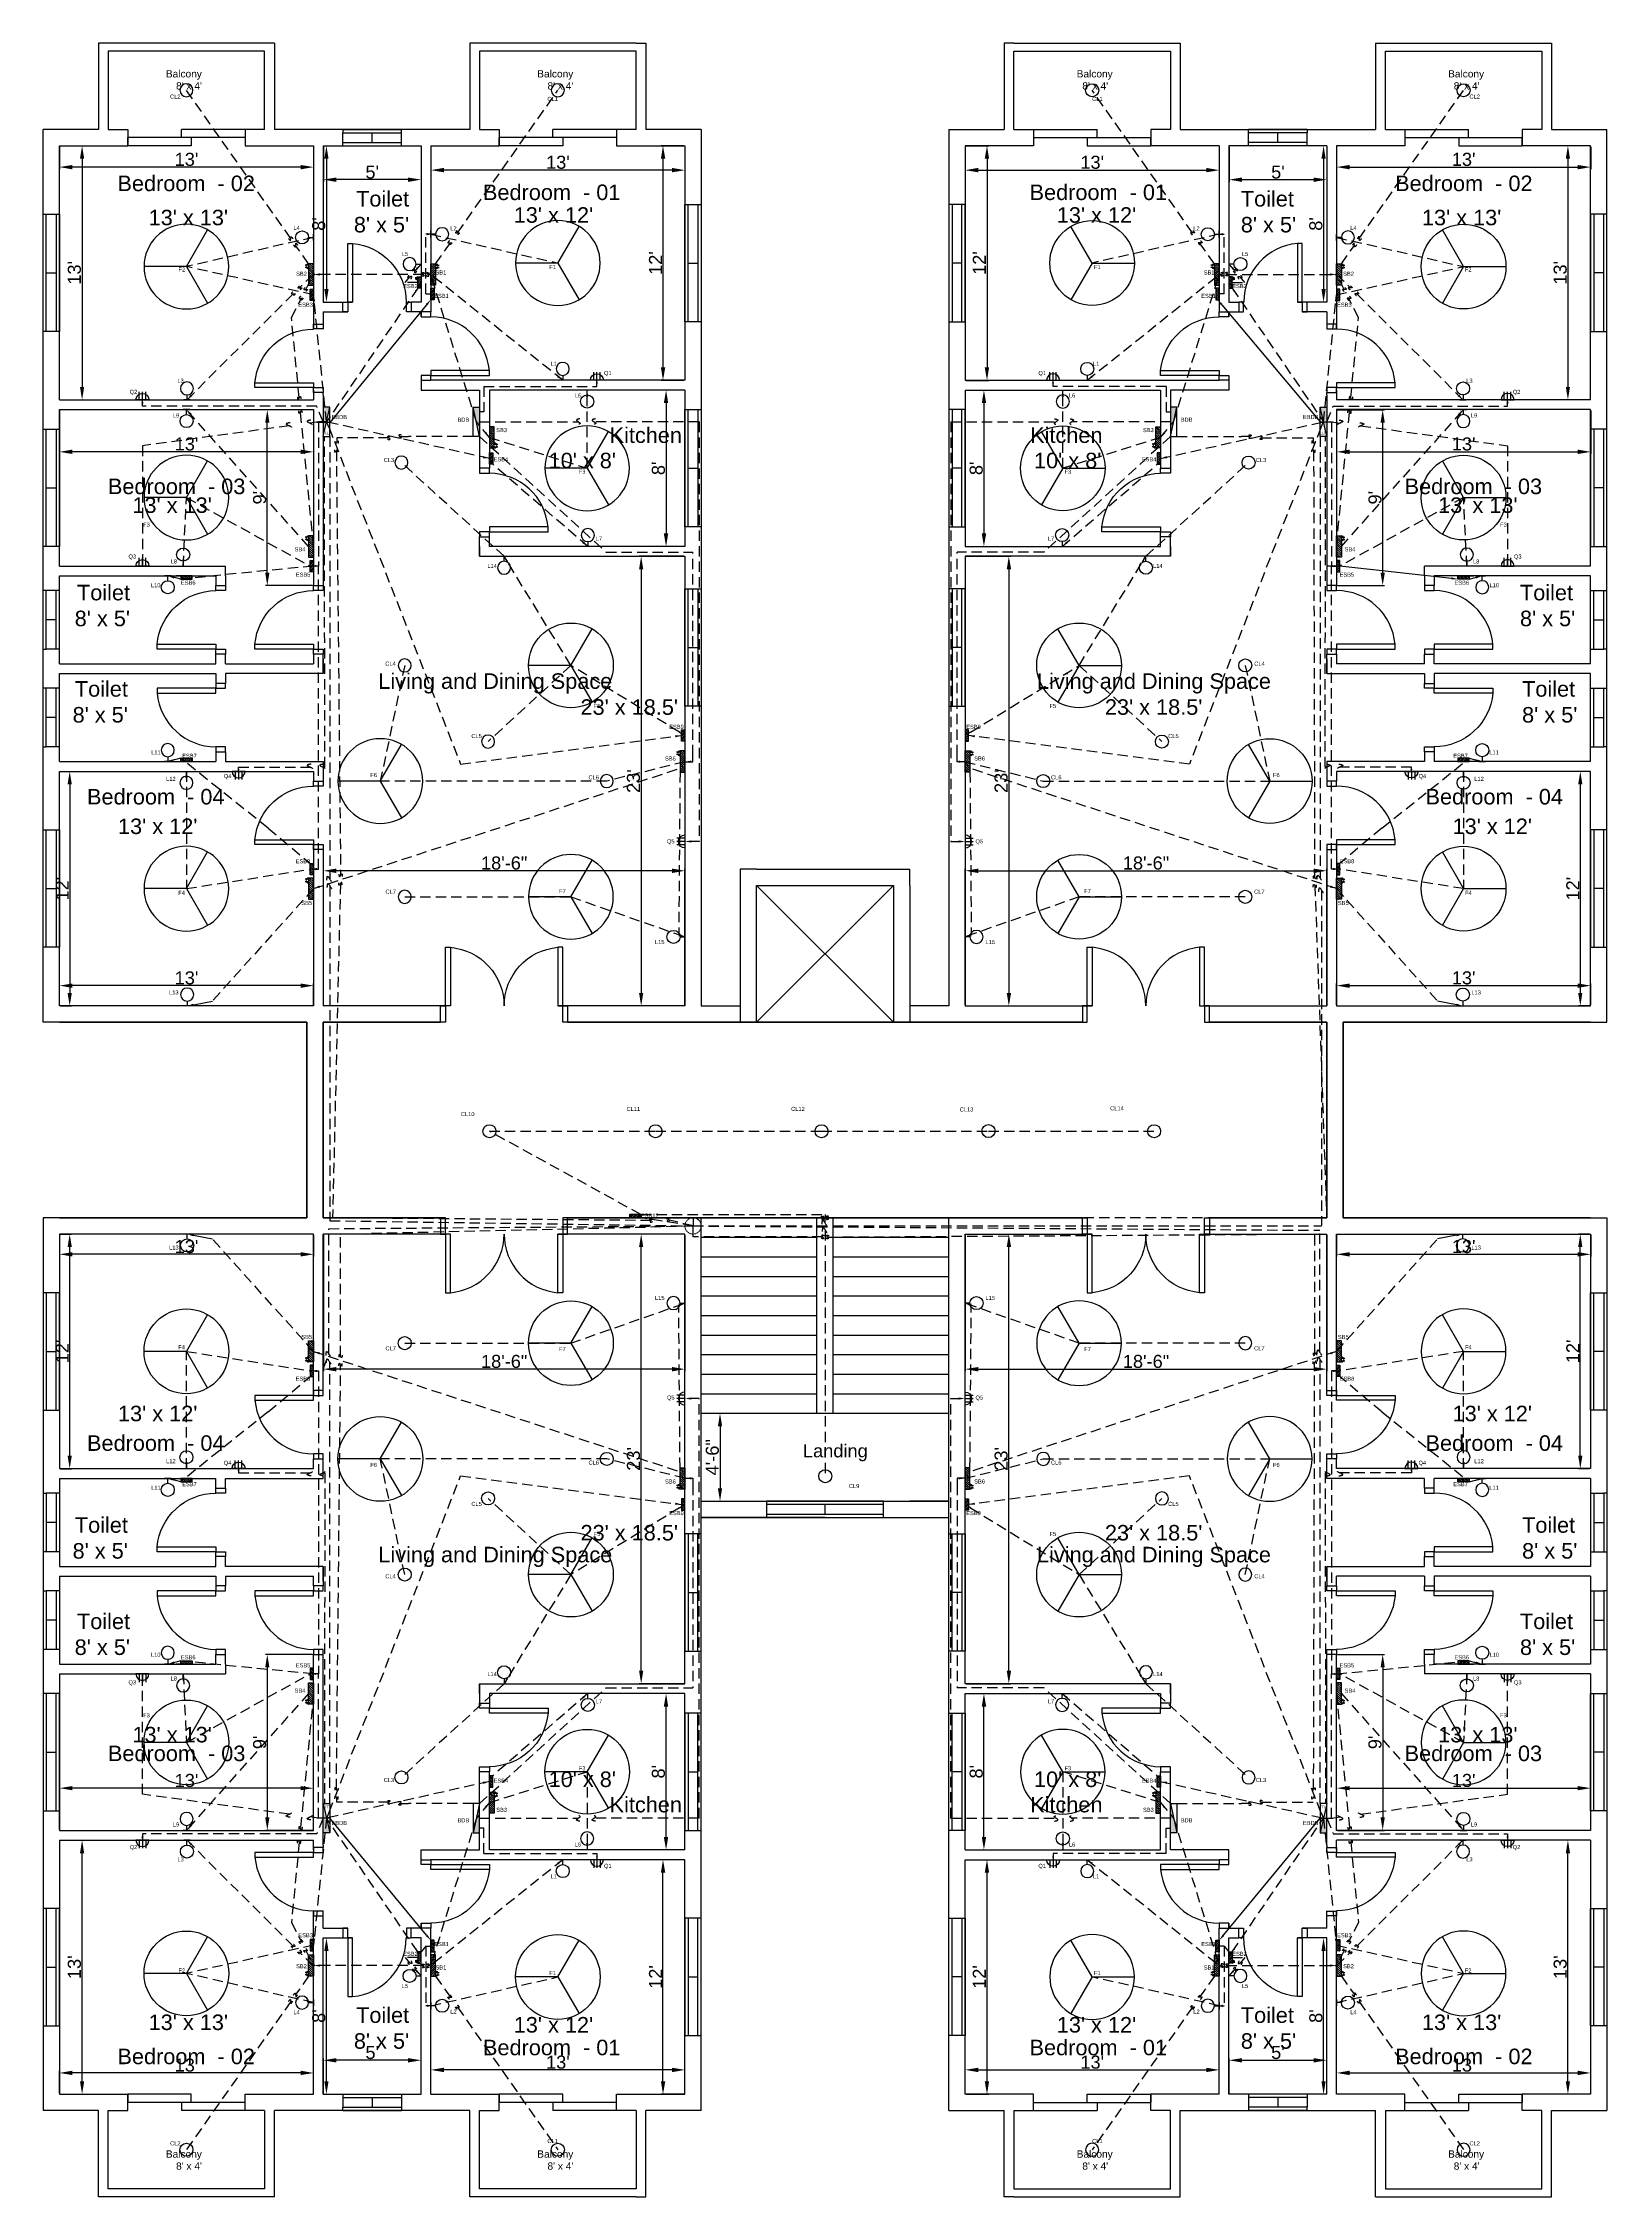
# Model space of a CAD drawing. Header units: inches. Extents: x 61297 to 163996, y 9483 to 32239.
# Drawn here: x 78637 to 79597, y 13730 to 15052 of the extents above; entities that cross this region are included whole.
import ezdxf
from ezdxf import colors
from ezdxf.entities.mleader import LeaderData, LeaderLine
from ezdxf.math import Vec2, Vec3

# ---------------------------------------------------------------- set-up
doc = ezdxf.new("R2010")
doc.units = ezdxf.units.IN
doc.linetypes.add('DASHED', pattern=[0.75, 0.5, -0.25])
doc.linetypes.add('HIDDEN', pattern=[9.525, 6.35, -3.175])
for name, color, linetype in [('door', 80, 'Continuous'), ('Doors', 230, 'Continuous'), ('Emergency Conduitt', 10, 'HIDDEN'), ('Fittings', 255, 'Continuous'), ('Layer1', 7, 'Continuous'), ('Light Fans and Socketst', 170, 'Continuous'), ('Main Conduit', 50, 'HIDDEN'), ('Toiler Window', 30, 'Continuous'), ('Windows', 30, 'Continuous')]:
    doc.layers.add(name, color=color, linetype=linetype)
doc.styles.get("Standard").update_dxf_attribs({"font": 'arial.ttf'})
doc.dimstyles.new('ISO-25', dxfattribs={"dimtxt": 8, "dimasz": 8, "dimexe": 1.25, "dimexo": 0.625, "dimtad": 1, "dimlunit": 4, "dimtxsty": 'Standard', "dimcen": 2.5, "dimadec": 0, "dimazin": 0, "dimtfac": 1, "dimtmove": 0, "dimatfit": 3, "dimfxl": 1, "dimarcsym": 0})
pattern_1 = [(45, (73421.59915, 11141.7594), (-0.65106857, 0.65106857), [])]
pattern_2 = [(315, (77654.9552, 18062.3741), (0.65106857, 0.65106857), [])]
pattern_3 = [(135, (81099.146, 11657.8266), (-0.65106857, -0.65106857), [])]
pattern_4 = [(315, (77654.9552, 17895.3999), (0.65106857, 0.65106857), [])]
pattern_5 = [(315, (77654.9552, 17685.3999), (0.65106857, 0.65106857), [])]
pattern_6 = [(315, (77426.9552, 17763.3999), (0.65106857, 0.65106857), [])]

# ---------------------------------------------------------------- blocks, each defined once
blk = doc.blocks.new('Door_Sing')
at = {"layer": 'Doors'}
for points in [[(-3, 6), (-3, 42), (-6, 42), (-6, 6), (-3, 6)], [(-39, 0), (-39, 6), (-42, 6), (-42, 0), (-39, 0)]]:
    blk.add_lwpolyline(points, dxfattribs=at)
blk.add_lwpolyline([(-3, 0), (0, 0), (0, 6), (-3, 6)], close=True, dxfattribs=at)
blk.add_arc((-2.8, 6), 36.1, 95.0198, 180, dxfattribs=at)
blk = doc.blocks.new('Window_Large')
at = {"layer": 'Windows'}
for p, q in [((72, 10), (0, 10)), ((0, 10), (0, 0)), ((72, 8), (0, 8)), ((0, 2), (72, 2)), ((0, 0), (72, 0)), ((36, 8), (36, 2)), ((72, 0), (72, 10))]:
    blk.add_line(p, q, dxfattribs=at)
blk = doc.blocks.new('*D740')
at = {"color": 0, "lineweight": -2, "transparency": 16777216}
for p, q in [((79203.7, 14989.1), (79217.7, 14989.1)), ((79216.5, 14981.1), (79216.5, 14853.1)), ((79203.7, 14845.1), (79217.7, 14845.1))]:
    blk.add_line(p, q, dxfattribs=at)
at = {"color": 0, "transparency": 16777216}
for points in [[(79215.1, 14981.1), (79217.8, 14981.1), (79216.5, 14989.1)], [(79215.1, 14853.1), (79217.8, 14853.1), (79216.5, 14845.1)]]:
    blk.add_solid(points, dxfattribs=at)
at = {"color": 0, "transparency": 16777216, "insert": (79211.8, 14917.1), "char_height": 8, "attachment_point": 5, "rotation": 90}
blk.add_mtext("12'", dxfattribs=at)
blk = doc.blocks.new('*D741')
at = {"color": 0, "lineweight": -2, "transparency": 16777216}
for p, q in [((79203.7, 14839.1), (79215.9, 14839.1)), ((79214.6, 14831.1), (79214.6, 14751.1)), ((79203.7, 14743.1), (79215.9, 14743.1))]:
    blk.add_line(p, q, dxfattribs=at)
at = {"color": 0, "transparency": 16777216}
for points in [[(79213.3, 14831.1), (79216, 14831.1), (79214.6, 14839.1)], [(79213.3, 14751.1), (79216, 14751.1), (79214.6, 14743.1)]]:
    blk.add_solid(points, dxfattribs=at)
at = {"color": 0, "transparency": 16777216, "insert": (79209.9, 14791.1), "char_height": 8, "attachment_point": 5, "rotation": 90}
blk.add_mtext("8'", dxfattribs=at)
blk = doc.blocks.new('*D742')
at = {"color": 0, "lineweight": -2, "transparency": 16777216}
for p, q in [((79431.1, 14461.7), (79431.1, 14474.8)), ((79439.1, 14473.6), (79579.1, 14473.6)), ((79587.1, 14461.7), (79587.1, 14474.8))]:
    blk.add_line(p, q, dxfattribs=at)
at = {"color": 0, "transparency": 16777216}
for points in [[(79439.1, 14474.9), (79439.1, 14472.2), (79431.1, 14473.6)], [(79579.1, 14474.9), (79579.1, 14472.2), (79587.1, 14473.6)]]:
    blk.add_solid(points, dxfattribs=at)
at = {"color": 0, "transparency": 16777216, "insert": (79509.1, 14478.3), "char_height": 8, "attachment_point": 5}
blk.add_mtext("13'", dxfattribs=at)
blk = doc.blocks.new('Toilet Window')
for p, q in [((82016.8, 16081.4), (82016.8, 16117.4)), ((82016.8, 16117.4), (82026.8, 16117.4)), ((82018.8, 16081.4), (82018.8, 16117.4)), ((82024.8, 16081.4), (82024.8, 16117.4)), ((82026.8, 16081.4), (82026.8, 16117.4)), ((82018.8, 16099.4), (82024.8, 16099.4)), ((82016.8, 16081.4), (82018.8, 16081.4)), ((82018.8, 16081.4), (82024.8, 16081.4)), ((82026.8, 16081.4), (82024.8, 16081.4))]:
    blk.add_line(p, q)
blk = doc.blocks.new('*D743')
at = {"color": 0, "lineweight": -2, "transparency": 16777216}
for p, q in [((79365.1, 14988.5), (79365.1, 14967)), ((79425.1, 14988.5), (79425.1, 14967)), ((79373.1, 14968.3), (79417.1, 14968.3))]:
    blk.add_line(p, q, dxfattribs=at)
at = {"color": 0, "transparency": 16777216}
for points in [[(79373.1, 14969.6), (79373.1, 14966.9), (79365.1, 14968.3)], [(79417.1, 14969.6), (79417.1, 14966.9), (79425.1, 14968.3)]]:
    blk.add_solid(points, dxfattribs=at)
at = {"color": 0, "transparency": 16777216, "insert": (79395.1, 14972.9), "char_height": 8, "attachment_point": 5}
blk.add_mtext("5'", dxfattribs=at)
blk = doc.blocks.new('*D744')
at = {"color": 0, "lineweight": -2, "transparency": 16777216}
for p, q in [((79424.4, 14989.1), (79421.8, 14989.1)), ((79423.1, 14981.1), (79423.1, 14901.1)), ((79424.4, 14893.1), (79421.8, 14893.1))]:
    blk.add_line(p, q, dxfattribs=at)
at = {"color": 0, "transparency": 16777216}
for points in [[(79421.8, 14981.1), (79424.4, 14981.1), (79423.1, 14989.1)], [(79421.8, 14901.1), (79424.4, 14901.1), (79423.1, 14893.1)]]:
    blk.add_solid(points, dxfattribs=at)
at = {"color": 0, "transparency": 16777216, "insert": (79418.4, 14941.1), "char_height": 8, "attachment_point": 5, "rotation": 90}
blk.add_mtext("8'", dxfattribs=at)
blk = doc.blocks.new('*D745')
at = {"color": 0, "lineweight": -2, "transparency": 16777216}
for p, q in [((79203.1, 14988.5), (79203.1, 14972.9)), ((79359.1, 14988.5), (79359.1, 14972.9)), ((79211.1, 14974.1), (79351.1, 14974.1))]:
    blk.add_line(p, q, dxfattribs=at)
at = {"color": 0, "transparency": 16777216}
for points in [[(79211.1, 14975.5), (79211.1, 14972.8), (79203.1, 14974.1)], [(79351.1, 14975.5), (79351.1, 14972.8), (79359.1, 14974.1)]]:
    blk.add_solid(points, dxfattribs=at)
at = {"color": 0, "transparency": 16777216, "insert": (79281.1, 14978.9), "char_height": 8, "attachment_point": 5}
blk.add_mtext("13'", dxfattribs=at)
blk = doc.blocks.new('*D746')
at = {"color": 0, "lineweight": -2, "transparency": 16777216}
for p, q in [((79431.1, 14988.5), (79431.1, 14974.7)), ((79587.1, 14988.5), (79587.1, 14974.7)), ((79439.1, 14976), (79579.1, 14976))]:
    blk.add_line(p, q, dxfattribs=at)
at = {"color": 0, "transparency": 16777216}
for points in [[(79439.1, 14977.3), (79439.1, 14974.6), (79431.1, 14976)], [(79579.1, 14977.3), (79579.1, 14974.6), (79587.1, 14976)]]:
    blk.add_solid(points, dxfattribs=at)
at = {"color": 0, "transparency": 16777216, "insert": (79509.1, 14980.7), "char_height": 8, "attachment_point": 5}
blk.add_mtext("13'", dxfattribs=at)
blk = doc.blocks.new('*D747')
at = {"color": 0, "lineweight": -2, "transparency": 16777216}
for p, q in [((79586.4, 14989.1), (79571.9, 14989.1)), ((79573.1, 14981.1), (79573.1, 14841.1)), ((79586.4, 14833.1), (79571.9, 14833.1))]:
    blk.add_line(p, q, dxfattribs=at)
at = {"color": 0, "transparency": 16777216}
for points in [[(79571.8, 14981.1), (79574.4, 14981.1), (79573.1, 14989.1)], [(79571.8, 14841.1), (79574.4, 14841.1), (79573.1, 14833.1)]]:
    blk.add_solid(points, dxfattribs=at)
at = {"color": 0, "transparency": 16777216, "insert": (79568.4, 14911.1), "char_height": 8, "attachment_point": 5, "rotation": 90}
blk.add_mtext("13'", dxfattribs=at)
blk = doc.blocks.new('*D748')
at = {"color": 0, "lineweight": -2, "transparency": 16777216}
for p, q in [((79586.4, 14605.1), (79579.5, 14605.1)), ((79580.7, 14597.1), (79580.7, 14469.1)), ((79586.4, 14461.1), (79579.5, 14461.1))]:
    blk.add_line(p, q, dxfattribs=at)
at = {"color": 0, "transparency": 16777216}
for points in [[(79579.4, 14597.1), (79582, 14597.1), (79580.7, 14605.1)], [(79579.4, 14469.1), (79582, 14469.1), (79580.7, 14461.1)]]:
    blk.add_solid(points, dxfattribs=at)
at = {"color": 0, "transparency": 16777216, "insert": (79576.1, 14533.1), "char_height": 8, "attachment_point": 5, "rotation": 90}
blk.add_mtext("12'", dxfattribs=at)
blk = doc.blocks.new('*D749')
at = {"color": 0, "lineweight": -2, "transparency": 16777216}
for p, q in [((79203.1, 14461.7), (79203.1, 14545.3)), ((79211.1, 14544.1), (79417.1, 14544.1)), ((79425.1, 14461.7), (79425.1, 14545.3))]:
    blk.add_line(p, q, dxfattribs=at)
at = {"color": 0, "transparency": 16777216}
for points in [[(79211.1, 14545.4), (79211.1, 14542.7), (79203.1, 14544.1)], [(79417.1, 14545.4), (79417.1, 14542.7), (79425.1, 14544.1)]]:
    blk.add_solid(points, dxfattribs=at)
at = {"color": 0, "transparency": 16777216, "insert": (79314.1, 14548.8), "char_height": 8, "attachment_point": 5}
blk.add_mtext('18\'-6"', dxfattribs=at)
blk = doc.blocks.new('Fan')
at = {"layer": 'Light Fans and Socketst'}
for q in [(-13, 22.5), (-13, -22.5), (26, 0)]:
    blk.add_line((0, 0), q, dxfattribs=at)
blk.add_circle((0, 0), 26, dxfattribs=at)
blk = doc.blocks.new('Light Ceiling')
at = {"layer": 'Light Fans and Socketst'}
blk.add_circle((0, 0), 4, dxfattribs=at)
blk = doc.blocks.new('Light')
at = {"layer": 'Light Fans and Socketst'}
blk.add_line((0, 2), (0, -2), dxfattribs=at)
blk.add_lwpolyline([(3, 0), (1.5, 0), (0, 0)], dxfattribs=at)
blk.add_circle((7, 0), 4, dxfattribs=at)
blk = doc.blocks.new('*D750')
at = {"layer": 'Layer1', "color": 0, "lineweight": -2, "transparency": 16777216}
for p, q in [((79431.7, 14827.1), (79460.6, 14827.1)), ((79459.4, 14727.1), (79459.4, 14819.1)), ((79431.7, 14719.1), (79460.6, 14719.1))]:
    blk.add_line(p, q, dxfattribs=at)
at = {"layer": 'Layer1', "color": 0, "transparency": 16777216}
for points in [[(79458.1, 14819.1), (79460.7, 14819.1), (79459.4, 14827.1)], [(79458.1, 14727.1), (79460.7, 14727.1), (79459.4, 14719.1)]]:
    blk.add_solid(points, dxfattribs=at)
at = {"layer": 'Layer1', "color": 0, "transparency": 16777216, "insert": (79454.7, 14773.1), "char_height": 8, "attachment_point": 5, "rotation": 90}
blk.add_mtext("9'", dxfattribs=at)
blk = doc.blocks.new('*D751')
at = {"layer": 'Layer1', "color": 0, "lineweight": -2, "transparency": 16777216}
for p, q in [((79431.1, 14826.5), (79431.1, 14800)), ((79587.1, 14826.5), (79587.1, 14800)), ((79439.1, 14801.2), (79579.1, 14801.2))]:
    blk.add_line(p, q, dxfattribs=at)
at = {"layer": 'Layer1', "color": 0, "transparency": 16777216}
for points in [[(79439.1, 14802.6), (79439.1, 14799.9), (79431.1, 14801.2)], [(79579.1, 14802.6), (79579.1, 14799.9), (79587.1, 14801.2)]]:
    blk.add_solid(points, dxfattribs=at)
at = {"layer": 'Layer1', "color": 0, "transparency": 16777216, "insert": (79509.1, 14806), "char_height": 8, "attachment_point": 5}
blk.add_mtext("13'", dxfattribs=at)
blk = doc.blocks.new('BDB')
h = blk.add_hatch(color=256)
h.dxf.hatch_style = 1
h.paths.add_polyline_path([(13.5, 4), (-4.5, 0), (13.5, 0)])
blk.add_line((-4.5, 0), (13.5, 4))
at = {"layer": 'Layer1'}
blk.add_lwpolyline([(-4.5, 4), (13.5, 4), (13.5, 0), (-4.5, 0), (-4.5, 4)], dxfattribs=at)
blk = doc.blocks.new('Emergency_BDB')
at = {"layer": 'Layer1'}
blk.add_blockref('BDB', (0, 0), dxfattribs=at)
at = {"layer": 'Layer1', "insert": (-4.5, 4), "char_height": 2.5, "attachment_point": 1}
blk.add_mtext_dynamic_manual_height_columns(' E', width=4.201, gutter_width=12.5, heights=[0], dxfattribs=at)
blk = doc.blocks.new('*D752')
at = {"layer": 'Layer1', "color": 0, "lineweight": -2, "transparency": 16777216}
for p, q in [((79203.7, 14737.1), (79231.2, 14737.1)), ((79229.9, 14729.1), (79229.9, 14469.1)), ((79203.7, 14461.1), (79231.2, 14461.1))]:
    blk.add_line(p, q, dxfattribs=at)
at = {"layer": 'Layer1', "color": 0, "transparency": 16777216}
for points in [[(79228.6, 14729.1), (79231.3, 14729.1), (79229.9, 14737.1)], [(79228.6, 14469.1), (79231.3, 14469.1), (79229.9, 14461.1)]]:
    blk.add_solid(points, dxfattribs=at)
at = {"layer": 'Layer1', "color": 0, "transparency": 16777216, "insert": (79225.2, 14599.1), "char_height": 8, "attachment_point": 5, "rotation": 90}
blk.add_mtext("23'", dxfattribs=at)
blk = doc.blocks.new('ESB')
h = blk.add_hatch()
h.set_pattern_fill('ANSI31', color=256, scale=0.25)
h.set_pattern_definition([(45, (-3149.957, -1763.2019), (-0.561266, 0.561266), [])])
h.paths.add_polyline_path([(3.5, 2), (-3.5, 2), (-3.5, 0), (3.5, 0)])
blk.add_lwpolyline([(3.5, 0), (3.5, 2), (-3.5, 2), (-3.5, 0)], close=True)
blk = doc.blocks.new('Socket')
for p, q in [((-4, 0), (4, 0)), ((-2, 0), (-2, 5)), ((0, 0), (0, 5)), ((2, 0), (2, 5))]:
    blk.add_line(p, q)
blk.add_arc((0, 0), 4, 0, 180)
blk = doc.blocks.new('*D753')
at = {"color": 0, "lineweight": -2, "transparency": 16777216}
for p, q in [((79041.7, 14211.1), (79053.8, 14211.1)), ((79052.6, 14203.1), (79052.6, 14165.1)), ((79041.7, 14157.1), (79053.8, 14157.1))]:
    blk.add_line(p, q, dxfattribs=at)
at = {"color": 0, "transparency": 16777216}
for points in [[(79051.3, 14203.1), (79053.9, 14203.1), (79052.6, 14211.1)], [(79051.3, 14165.1), (79053.9, 14165.1), (79052.6, 14157.1)]]:
    blk.add_solid(points, dxfattribs=at)
at = {"color": 0, "transparency": 16777216, "insert": (79047.9, 14184.1), "char_height": 8, "attachment_point": 5, "rotation": 90}
blk.add_mtext('4\'-6"', dxfattribs=at)
blk = doc.blocks.new('*D754')
at = {"color": 0, "lineweight": -2, "transparency": 16777216}
for p, q in [((79030.4, 14989.1), (79016.4, 14989.1)), ((79017.6, 14981.1), (79017.6, 14853.1)), ((79030.4, 14845.1), (79016.4, 14845.1))]:
    blk.add_line(p, q, dxfattribs=at)
at = {"color": 0, "transparency": 16777216}
for points in [[(79016.3, 14981.1), (79019, 14981.1), (79017.6, 14989.1)], [(79016.3, 14853.1), (79019, 14853.1), (79017.6, 14845.1)]]:
    blk.add_solid(points, dxfattribs=at)
at = {"color": 0, "transparency": 16777216, "insert": (79013, 14917.1), "char_height": 8, "attachment_point": 5, "rotation": 90}
blk.add_mtext("12'", dxfattribs=at)
blk = doc.blocks.new('*D755')
at = {"color": 0, "lineweight": -2, "transparency": 16777216}
for p, q in [((79030.4, 14839.1), (79018.2, 14839.1)), ((79019.5, 14831.1), (79019.5, 14751.1)), ((79030.4, 14743.1), (79018.2, 14743.1))]:
    blk.add_line(p, q, dxfattribs=at)
at = {"color": 0, "transparency": 16777216}
for points in [[(79018.1, 14831.1), (79020.8, 14831.1), (79019.5, 14839.1)], [(79018.1, 14751.1), (79020.8, 14751.1), (79019.5, 14743.1)]]:
    blk.add_solid(points, dxfattribs=at)
at = {"color": 0, "transparency": 16777216, "insert": (79014.8, 14791.1), "char_height": 8, "attachment_point": 5, "rotation": 90}
blk.add_mtext("8'", dxfattribs=at)
blk = doc.blocks.new('*D756')
at = {"color": 0, "lineweight": -2, "transparency": 16777216}
for p, q in [((78647.1, 14461.7), (78647.1, 14474.8)), ((78795.1, 14473.6), (78655.1, 14473.6)), ((78803.1, 14461.7), (78803.1, 14474.8))]:
    blk.add_line(p, q, dxfattribs=at)
at = {"color": 0, "transparency": 16777216}
for points in [[(78655.1, 14474.9), (78655.1, 14472.2), (78647.1, 14473.6)], [(78795.1, 14474.9), (78795.1, 14472.2), (78803.1, 14473.6)]]:
    blk.add_solid(points, dxfattribs=at)
at = {"color": 0, "transparency": 16777216, "insert": (78725.1, 14478.3), "char_height": 8, "attachment_point": 5}
blk.add_mtext("13'", dxfattribs=at)
blk = doc.blocks.new('*D757')
at = {"color": 0, "lineweight": -2, "transparency": 16777216}
for p, q in [((78809.1, 14988.5), (78809.1, 14967)), ((78869.1, 14988.5), (78869.1, 14967)), ((78861.1, 14968.3), (78817.1, 14968.3))]:
    blk.add_line(p, q, dxfattribs=at)
at = {"color": 0, "transparency": 16777216}
for points in [[(78817.1, 14969.6), (78817.1, 14966.9), (78809.1, 14968.3)], [(78861.1, 14969.6), (78861.1, 14966.9), (78869.1, 14968.3)]]:
    blk.add_solid(points, dxfattribs=at)
at = {"color": 0, "transparency": 16777216, "insert": (78839.1, 14972.9), "char_height": 8, "attachment_point": 5}
blk.add_mtext("5'", dxfattribs=at)
blk = doc.blocks.new('*D758')
at = {"color": 0, "lineweight": -2, "transparency": 16777216}
for p, q in [((78809.7, 14989.1), (78812.3, 14989.1)), ((78811, 14981.1), (78811, 14901.1)), ((78809.7, 14893.1), (78812.3, 14893.1))]:
    blk.add_line(p, q, dxfattribs=at)
at = {"color": 0, "transparency": 16777216}
for points in [[(78809.7, 14981.1), (78812.3, 14981.1), (78811, 14989.1)], [(78809.7, 14901.1), (78812.3, 14901.1), (78811, 14893.1)]]:
    blk.add_solid(points, dxfattribs=at)
at = {"color": 0, "transparency": 16777216, "insert": (78806.3, 14941.1), "char_height": 8, "attachment_point": 5, "rotation": 90}
blk.add_mtext("8'", dxfattribs=at)
blk = doc.blocks.new('*D759')
at = {"color": 0, "lineweight": -2, "transparency": 16777216}
for p, q in [((78875.1, 14988.5), (78875.1, 14972.9)), ((79031.1, 14988.5), (79031.1, 14972.9)), ((79023.1, 14974.1), (78883.1, 14974.1))]:
    blk.add_line(p, q, dxfattribs=at)
at = {"color": 0, "transparency": 16777216}
for points in [[(78883.1, 14975.5), (78883.1, 14972.8), (78875.1, 14974.1)], [(79023.1, 14975.5), (79023.1, 14972.8), (79031.1, 14974.1)]]:
    blk.add_solid(points, dxfattribs=at)
at = {"color": 0, "transparency": 16777216, "insert": (78953.1, 14978.9), "char_height": 8, "attachment_point": 5}
blk.add_mtext("13'", dxfattribs=at)
blk = doc.blocks.new('*D760')
at = {"color": 0, "lineweight": -2, "transparency": 16777216}
for p, q in [((78647.1, 14988.5), (78647.1, 14974.7)), ((78803.1, 14988.5), (78803.1, 14974.7)), ((78795.1, 14976), (78655.1, 14976))]:
    blk.add_line(p, q, dxfattribs=at)
at = {"color": 0, "transparency": 16777216}
for points in [[(78655.1, 14977.3), (78655.1, 14974.6), (78647.1, 14976)], [(78795.1, 14977.3), (78795.1, 14974.6), (78803.1, 14976)]]:
    blk.add_solid(points, dxfattribs=at)
at = {"color": 0, "transparency": 16777216, "insert": (78725.1, 14980.7), "char_height": 8, "attachment_point": 5}
blk.add_mtext("13'", dxfattribs=at)
blk = doc.blocks.new('*D761')
at = {"color": 0, "lineweight": -2, "transparency": 16777216}
for p, q in [((78647.7, 14989.1), (78662.2, 14989.1)), ((78661, 14981.1), (78661, 14841.1)), ((78647.7, 14833.1), (78662.2, 14833.1))]:
    blk.add_line(p, q, dxfattribs=at)
at = {"color": 0, "transparency": 16777216}
for points in [[(78659.7, 14981.1), (78662.3, 14981.1), (78661, 14989.1)], [(78659.7, 14841.1), (78662.3, 14841.1), (78661, 14833.1)]]:
    blk.add_solid(points, dxfattribs=at)
at = {"color": 0, "transparency": 16777216, "insert": (78656.3, 14911.1), "char_height": 8, "attachment_point": 5, "rotation": 90}
blk.add_mtext("13'", dxfattribs=at)
blk = doc.blocks.new('*D762')
at = {"color": 0, "lineweight": -2, "transparency": 16777216}
for p, q in [((78647.7, 14605.1), (78654.6, 14605.1)), ((78653.4, 14597.1), (78653.4, 14469.1)), ((78647.7, 14461.1), (78654.6, 14461.1))]:
    blk.add_line(p, q, dxfattribs=at)
at = {"color": 0, "transparency": 16777216}
for points in [[(78652.1, 14597.1), (78654.7, 14597.1), (78653.4, 14605.1)], [(78652.1, 14469.1), (78654.7, 14469.1), (78653.4, 14461.1)]]:
    blk.add_solid(points, dxfattribs=at)
at = {"color": 0, "transparency": 16777216, "insert": (78648.8, 14533.1), "char_height": 8, "attachment_point": 5, "rotation": 90}
blk.add_mtext("12'", dxfattribs=at)
blk = doc.blocks.new('*D763')
at = {"color": 0, "lineweight": -2, "transparency": 16777216}
for p, q in [((78809.1, 14461.7), (78809.1, 14545.3)), ((79023.1, 14544.1), (78817.1, 14544.1)), ((79031.1, 14461.7), (79031.1, 14545.3))]:
    blk.add_line(p, q, dxfattribs=at)
at = {"color": 0, "transparency": 16777216}
for points in [[(78817.1, 14545.4), (78817.1, 14542.7), (78809.1, 14544.1)], [(79023.1, 14545.4), (79023.1, 14542.7), (79031.1, 14544.1)]]:
    blk.add_solid(points, dxfattribs=at)
at = {"color": 0, "transparency": 16777216, "insert": (78920.1, 14548.8), "char_height": 8, "attachment_point": 5}
blk.add_mtext('18\'-6"', dxfattribs=at)
blk = doc.blocks.new('*D764')
at = {"layer": 'Layer1', "color": 0, "lineweight": -2, "transparency": 16777216}
for p, q in [((78802.4, 14827.1), (78773.5, 14827.1)), ((78774.7, 14727.1), (78774.7, 14819.1)), ((78802.4, 14719.1), (78773.5, 14719.1))]:
    blk.add_line(p, q, dxfattribs=at)
at = {"layer": 'Layer1', "color": 0, "transparency": 16777216}
for points in [[(78773.4, 14819.1), (78776, 14819.1), (78774.7, 14827.1)], [(78773.4, 14727.1), (78776, 14727.1), (78774.7, 14719.1)]]:
    blk.add_solid(points, dxfattribs=at)
at = {"layer": 'Layer1', "color": 0, "transparency": 16777216, "insert": (78770, 14773.1), "char_height": 8, "attachment_point": 5, "rotation": 90}
blk.add_mtext("9'", dxfattribs=at)
blk = doc.blocks.new('*D765')
at = {"layer": 'Layer1', "color": 0, "lineweight": -2, "transparency": 16777216}
for p, q in [((78647.1, 14826.5), (78647.1, 14800)), ((78803.1, 14826.5), (78803.1, 14800)), ((78795.1, 14801.2), (78655.1, 14801.2))]:
    blk.add_line(p, q, dxfattribs=at)
at = {"layer": 'Layer1', "color": 0, "transparency": 16777216}
for points in [[(78655.1, 14802.6), (78655.1, 14799.9), (78647.1, 14801.2)], [(78795.1, 14802.6), (78795.1, 14799.9), (78803.1, 14801.2)]]:
    blk.add_solid(points, dxfattribs=at)
at = {"layer": 'Layer1', "color": 0, "transparency": 16777216, "insert": (78725.1, 14806), "char_height": 8, "attachment_point": 5}
blk.add_mtext("13'", dxfattribs=at)
blk = doc.blocks.new('*D766')
at = {"layer": 'Layer1', "color": 0, "lineweight": -2, "transparency": 16777216}
for p, q in [((79030.4, 14737.1), (79002.9, 14737.1)), ((79004.2, 14729.1), (79004.2, 14469.1)), ((79030.4, 14461.1), (79002.9, 14461.1))]:
    blk.add_line(p, q, dxfattribs=at)
at = {"layer": 'Layer1', "color": 0, "transparency": 16777216}
for points in [[(79002.9, 14729.1), (79005.5, 14729.1), (79004.2, 14737.1)], [(79002.9, 14469.1), (79005.5, 14469.1), (79004.2, 14461.1)]]:
    blk.add_solid(points, dxfattribs=at)
at = {"layer": 'Layer1', "color": 0, "transparency": 16777216, "insert": (78999.5, 14599.1), "char_height": 8, "attachment_point": 5, "rotation": 90}
blk.add_mtext("23'", dxfattribs=at)
blk = doc.blocks.new('*D767')
at = {"color": 0, "lineweight": -2, "transparency": 16777216}
for p, q in [((79203.7, 13937.1), (79217.7, 13937.1)), ((79216.5, 13801.1), (79216.5, 13929.1)), ((79203.7, 13793.1), (79217.7, 13793.1))]:
    blk.add_line(p, q, dxfattribs=at)
at = {"color": 0, "transparency": 16777216}
for points in [[(79215.1, 13929.1), (79217.8, 13929.1), (79216.5, 13937.1)], [(79215.1, 13801.1), (79217.8, 13801.1), (79216.5, 13793.1)]]:
    blk.add_solid(points, dxfattribs=at)
at = {"color": 0, "transparency": 16777216, "insert": (79211.8, 13865.1), "char_height": 8, "attachment_point": 5, "rotation": 90}
blk.add_mtext("12'", dxfattribs=at)
blk = doc.blocks.new('*D768')
at = {"color": 0, "lineweight": -2, "transparency": 16777216}
for p, q in [((79203.7, 14039.1), (79215.9, 14039.1)), ((79214.6, 13951.1), (79214.6, 14031.1)), ((79203.7, 13943.1), (79215.9, 13943.1))]:
    blk.add_line(p, q, dxfattribs=at)
at = {"color": 0, "transparency": 16777216}
for points in [[(79213.3, 14031.1), (79216, 14031.1), (79214.6, 14039.1)], [(79213.3, 13951.1), (79216, 13951.1), (79214.6, 13943.1)]]:
    blk.add_solid(points, dxfattribs=at)
at = {"color": 0, "transparency": 16777216, "insert": (79209.9, 13991.1), "char_height": 8, "attachment_point": 5, "rotation": 90}
blk.add_mtext("8'", dxfattribs=at)
blk = doc.blocks.new('*D769')
at = {"color": 0, "lineweight": -2, "transparency": 16777216}
for p, q in [((79431.1, 14320.5), (79431.1, 14307.4)), ((79587.1, 14320.5), (79587.1, 14307.4)), ((79439.1, 14308.7), (79579.1, 14308.7))]:
    blk.add_line(p, q, dxfattribs=at)
at = {"color": 0, "transparency": 16777216}
for points in [[(79439.1, 14310), (79439.1, 14307.3), (79431.1, 14308.7)], [(79579.1, 14310), (79579.1, 14307.3), (79587.1, 14308.7)]]:
    blk.add_solid(points, dxfattribs=at)
at = {"color": 0, "transparency": 16777216, "insert": (79509.1, 14313.4), "char_height": 8, "attachment_point": 5}
blk.add_mtext("13'", dxfattribs=at)
blk = doc.blocks.new('*D770')
at = {"color": 0, "lineweight": -2, "transparency": 16777216}
for p, q in [((79365.1, 13793.7), (79365.1, 13815.2)), ((79425.1, 13793.7), (79425.1, 13815.2)), ((79373.1, 13814), (79417.1, 13814))]:
    blk.add_line(p, q, dxfattribs=at)
at = {"color": 0, "transparency": 16777216}
for points in [[(79373.1, 13815.3), (79373.1, 13812.6), (79365.1, 13814)], [(79417.1, 13815.3), (79417.1, 13812.6), (79425.1, 13814)]]:
    blk.add_solid(points, dxfattribs=at)
at = {"color": 0, "transparency": 16777216, "insert": (79395.1, 13818.7), "char_height": 8, "attachment_point": 5}
blk.add_mtext("5'", dxfattribs=at)
blk = doc.blocks.new('*D771')
at = {"color": 0, "lineweight": -2, "transparency": 16777216}
for p, q in [((79424.4, 13889.1), (79421.8, 13889.1)), ((79423.1, 13801.1), (79423.1, 13881.1)), ((79424.4, 13793.1), (79421.8, 13793.1))]:
    blk.add_line(p, q, dxfattribs=at)
at = {"color": 0, "transparency": 16777216}
for points in [[(79421.8, 13881.1), (79424.4, 13881.1), (79423.1, 13889.1)], [(79421.8, 13801.1), (79424.4, 13801.1), (79423.1, 13793.1)]]:
    blk.add_solid(points, dxfattribs=at)
at = {"color": 0, "transparency": 16777216, "insert": (79418.4, 13841.1), "char_height": 8, "attachment_point": 5, "rotation": 90}
blk.add_mtext("8'", dxfattribs=at)
blk = doc.blocks.new('*D772')
at = {"color": 0, "lineweight": -2, "transparency": 16777216}
for p, q in [((79203.1, 13793.7), (79203.1, 13809.3)), ((79211.1, 13808.1), (79351.1, 13808.1)), ((79359.1, 13793.7), (79359.1, 13809.3))]:
    blk.add_line(p, q, dxfattribs=at)
at = {"color": 0, "transparency": 16777216}
for points in [[(79211.1, 13809.4), (79211.1, 13806.7), (79203.1, 13808.1)], [(79351.1, 13809.4), (79351.1, 13806.7), (79359.1, 13808.1)]]:
    blk.add_solid(points, dxfattribs=at)
at = {"color": 0, "transparency": 16777216, "insert": (79281.1, 13812.8), "char_height": 8, "attachment_point": 5}
blk.add_mtext("13'", dxfattribs=at)
blk = doc.blocks.new('*D773')
at = {"color": 0, "lineweight": -2, "transparency": 16777216}
for p, q in [((79431.1, 13793.7), (79431.1, 13807.5)), ((79439.1, 13806.2), (79579.1, 13806.2)), ((79587.1, 13793.7), (79587.1, 13807.5))]:
    blk.add_line(p, q, dxfattribs=at)
at = {"color": 0, "transparency": 16777216}
for points in [[(79439.1, 13807.6), (79439.1, 13804.9), (79431.1, 13806.2)], [(79579.1, 13807.6), (79579.1, 13804.9), (79587.1, 13806.2)]]:
    blk.add_solid(points, dxfattribs=at)
at = {"color": 0, "transparency": 16777216, "insert": (79509.1, 13811), "char_height": 8, "attachment_point": 5}
blk.add_mtext("13'", dxfattribs=at)
blk = doc.blocks.new('*D774')
at = {"color": 0, "lineweight": -2, "transparency": 16777216}
for p, q in [((79586.4, 13949.1), (79571.9, 13949.1)), ((79573.1, 13801.1), (79573.1, 13941.1)), ((79586.4, 13793.1), (79571.9, 13793.1))]:
    blk.add_line(p, q, dxfattribs=at)
at = {"color": 0, "transparency": 16777216}
for points in [[(79571.8, 13941.1), (79574.4, 13941.1), (79573.1, 13949.1)], [(79571.8, 13801.1), (79574.4, 13801.1), (79573.1, 13793.1)]]:
    blk.add_solid(points, dxfattribs=at)
at = {"color": 0, "transparency": 16777216, "insert": (79568.4, 13871.1), "char_height": 8, "attachment_point": 5, "rotation": 90}
blk.add_mtext("13'", dxfattribs=at)
blk = doc.blocks.new('*D775')
at = {"color": 0, "lineweight": -2, "transparency": 16777216}
for p, q in [((79586.4, 14321.1), (79579.5, 14321.1)), ((79580.7, 14185.1), (79580.7, 14313.1)), ((79586.4, 14177.1), (79579.5, 14177.1))]:
    blk.add_line(p, q, dxfattribs=at)
at = {"color": 0, "transparency": 16777216}
for points in [[(79579.4, 14313.1), (79582, 14313.1), (79580.7, 14321.1)], [(79579.4, 14185.1), (79582, 14185.1), (79580.7, 14177.1)]]:
    blk.add_solid(points, dxfattribs=at)
at = {"color": 0, "transparency": 16777216, "insert": (79576.1, 14249.1), "char_height": 8, "attachment_point": 5, "rotation": 90}
blk.add_mtext("12'", dxfattribs=at)
blk = doc.blocks.new('*D776')
at = {"color": 0, "lineweight": -2, "transparency": 16777216}
for p, q in [((79203.1, 14320.5), (79203.1, 14236.9)), ((79425.1, 14320.5), (79425.1, 14236.9)), ((79211.1, 14238.2), (79417.1, 14238.2))]:
    blk.add_line(p, q, dxfattribs=at)
at = {"color": 0, "transparency": 16777216}
for points in [[(79211.1, 14239.5), (79211.1, 14236.8), (79203.1, 14238.2)], [(79417.1, 14239.5), (79417.1, 14236.8), (79425.1, 14238.2)]]:
    blk.add_solid(points, dxfattribs=at)
at = {"color": 0, "transparency": 16777216, "insert": (79314.1, 14242.9), "char_height": 8, "attachment_point": 5}
blk.add_mtext('18\'-6"', dxfattribs=at)
blk = doc.blocks.new('*D777')
at = {"layer": 'Layer1', "color": 0, "lineweight": -2, "transparency": 16777216}
for p, q in [((79431.7, 14063.1), (79460.6, 14063.1)), ((79459.4, 14055.1), (79459.4, 13963.1)), ((79431.7, 13955.1), (79460.6, 13955.1))]:
    blk.add_line(p, q, dxfattribs=at)
at = {"layer": 'Layer1', "color": 0, "transparency": 16777216}
for points in [[(79458.1, 14055.1), (79460.7, 14055.1), (79459.4, 14063.1)], [(79458.1, 13963.1), (79460.7, 13963.1), (79459.4, 13955.1)]]:
    blk.add_solid(points, dxfattribs=at)
at = {"layer": 'Layer1', "color": 0, "transparency": 16777216, "insert": (79454.7, 14009.1), "char_height": 8, "attachment_point": 5, "rotation": 90}
blk.add_mtext("9'", dxfattribs=at)
blk = doc.blocks.new('*D778')
at = {"layer": 'Layer1', "color": 0, "lineweight": -2, "transparency": 16777216}
for p, q in [((79431.1, 13955.7), (79431.1, 13982.2)), ((79439.1, 13981), (79579.1, 13981)), ((79587.1, 13955.7), (79587.1, 13982.2))]:
    blk.add_line(p, q, dxfattribs=at)
at = {"layer": 'Layer1', "color": 0, "transparency": 16777216}
for points in [[(79439.1, 13982.3), (79439.1, 13979.7), (79431.1, 13981)], [(79579.1, 13982.3), (79579.1, 13979.7), (79587.1, 13981)]]:
    blk.add_solid(points, dxfattribs=at)
at = {"layer": 'Layer1', "color": 0, "transparency": 16777216, "insert": (79509.1, 13985.7), "char_height": 8, "attachment_point": 5}
blk.add_mtext("13'", dxfattribs=at)
blk = doc.blocks.new('*D779')
at = {"layer": 'Layer1', "color": 0, "lineweight": -2, "transparency": 16777216}
for p, q in [((79203.7, 14321.1), (79231.2, 14321.1)), ((79229.9, 14053.1), (79229.9, 14313.1)), ((79203.7, 14045.1), (79231.2, 14045.1))]:
    blk.add_line(p, q, dxfattribs=at)
at = {"layer": 'Layer1', "color": 0, "transparency": 16777216}
for points in [[(79228.6, 14313.1), (79231.3, 14313.1), (79229.9, 14321.1)], [(79228.6, 14053.1), (79231.3, 14053.1), (79229.9, 14045.1)]]:
    blk.add_solid(points, dxfattribs=at)
at = {"layer": 'Layer1', "color": 0, "transparency": 16777216, "insert": (79225.2, 14183.1), "char_height": 8, "attachment_point": 5, "rotation": 90}
blk.add_mtext("23'", dxfattribs=at)
blk = doc.blocks.new('*D780')
at = {"color": 0, "lineweight": -2, "transparency": 16777216}
for p, q in [((79030.4, 13937.1), (79016.4, 13937.1)), ((79017.6, 13801.1), (79017.6, 13929.1)), ((79030.4, 13793.1), (79016.4, 13793.1))]:
    blk.add_line(p, q, dxfattribs=at)
at = {"color": 0, "transparency": 16777216}
for points in [[(79016.3, 13929.1), (79019, 13929.1), (79017.6, 13937.1)], [(79016.3, 13801.1), (79019, 13801.1), (79017.6, 13793.1)]]:
    blk.add_solid(points, dxfattribs=at)
at = {"color": 0, "transparency": 16777216, "insert": (79013, 13865.1), "char_height": 8, "attachment_point": 5, "rotation": 90}
blk.add_mtext("12'", dxfattribs=at)
blk = doc.blocks.new('*D781')
at = {"color": 0, "lineweight": -2, "transparency": 16777216}
for p, q in [((79030.4, 14039.1), (79018.2, 14039.1)), ((79019.5, 13951.1), (79019.5, 14031.1)), ((79030.4, 13943.1), (79018.2, 13943.1))]:
    blk.add_line(p, q, dxfattribs=at)
at = {"color": 0, "transparency": 16777216}
for points in [[(79018.1, 14031.1), (79020.8, 14031.1), (79019.5, 14039.1)], [(79018.1, 13951.1), (79020.8, 13951.1), (79019.5, 13943.1)]]:
    blk.add_solid(points, dxfattribs=at)
at = {"color": 0, "transparency": 16777216, "insert": (79014.8, 13991.1), "char_height": 8, "attachment_point": 5, "rotation": 90}
blk.add_mtext("8'", dxfattribs=at)
blk = doc.blocks.new('*D782')
at = {"color": 0, "lineweight": -2, "transparency": 16777216}
for p, q in [((78647.1, 14320.5), (78647.1, 14307.4)), ((78803.1, 14320.5), (78803.1, 14307.4)), ((78795.1, 14308.7), (78655.1, 14308.7))]:
    blk.add_line(p, q, dxfattribs=at)
at = {"color": 0, "transparency": 16777216}
for points in [[(78655.1, 14310), (78655.1, 14307.3), (78647.1, 14308.7)], [(78795.1, 14310), (78795.1, 14307.3), (78803.1, 14308.7)]]:
    blk.add_solid(points, dxfattribs=at)
at = {"color": 0, "transparency": 16777216, "insert": (78725.1, 14313.4), "char_height": 8, "attachment_point": 5}
blk.add_mtext("13'", dxfattribs=at)
blk = doc.blocks.new('*D783')
at = {"color": 0, "lineweight": -2, "transparency": 16777216}
for p, q in [((78809.1, 13793.7), (78809.1, 13815.2)), ((78869.1, 13793.7), (78869.1, 13815.2)), ((78861.1, 13814), (78817.1, 13814))]:
    blk.add_line(p, q, dxfattribs=at)
at = {"color": 0, "transparency": 16777216}
for points in [[(78817.1, 13815.3), (78817.1, 13812.6), (78809.1, 13814)], [(78861.1, 13815.3), (78861.1, 13812.6), (78869.1, 13814)]]:
    blk.add_solid(points, dxfattribs=at)
at = {"color": 0, "transparency": 16777216, "insert": (78839.1, 13818.7), "char_height": 8, "attachment_point": 5}
blk.add_mtext("5'", dxfattribs=at)
blk = doc.blocks.new('*D784')
at = {"color": 0, "lineweight": -2, "transparency": 16777216}
for p, q in [((78809.7, 13889.1), (78812.3, 13889.1)), ((78811, 13801.1), (78811, 13881.1)), ((78809.7, 13793.1), (78812.3, 13793.1))]:
    blk.add_line(p, q, dxfattribs=at)
at = {"color": 0, "transparency": 16777216}
for points in [[(78809.7, 13881.1), (78812.3, 13881.1), (78811, 13889.1)], [(78809.7, 13801.1), (78812.3, 13801.1), (78811, 13793.1)]]:
    blk.add_solid(points, dxfattribs=at)
at = {"color": 0, "transparency": 16777216, "insert": (78806.3, 13841.1), "char_height": 8, "attachment_point": 5, "rotation": 90}
blk.add_mtext("8'", dxfattribs=at)
blk = doc.blocks.new('*D785')
at = {"color": 0, "lineweight": -2, "transparency": 16777216}
for p, q in [((78875.1, 13793.7), (78875.1, 13809.3)), ((79023.1, 13808.1), (78883.1, 13808.1)), ((79031.1, 13793.7), (79031.1, 13809.3))]:
    blk.add_line(p, q, dxfattribs=at)
at = {"color": 0, "transparency": 16777216}
for points in [[(78883.1, 13809.4), (78883.1, 13806.7), (78875.1, 13808.1)], [(79023.1, 13809.4), (79023.1, 13806.7), (79031.1, 13808.1)]]:
    blk.add_solid(points, dxfattribs=at)
at = {"color": 0, "transparency": 16777216, "insert": (78953.1, 13812.8), "char_height": 8, "attachment_point": 5}
blk.add_mtext("13'", dxfattribs=at)
blk = doc.blocks.new('*D786')
at = {"color": 0, "lineweight": -2, "transparency": 16777216}
for p, q in [((78647.1, 13793.7), (78647.1, 13807.5)), ((78795.1, 13806.2), (78655.1, 13806.2)), ((78803.1, 13793.7), (78803.1, 13807.5))]:
    blk.add_line(p, q, dxfattribs=at)
at = {"color": 0, "transparency": 16777216}
for points in [[(78655.1, 13807.6), (78655.1, 13804.9), (78647.1, 13806.2)], [(78795.1, 13807.6), (78795.1, 13804.9), (78803.1, 13806.2)]]:
    blk.add_solid(points, dxfattribs=at)
at = {"color": 0, "transparency": 16777216, "insert": (78725.1, 13811), "char_height": 8, "attachment_point": 5}
blk.add_mtext("13'", dxfattribs=at)
blk = doc.blocks.new('*D787')
at = {"color": 0, "lineweight": -2, "transparency": 16777216}
for p, q in [((78647.7, 13949.1), (78662.2, 13949.1)), ((78661, 13801.1), (78661, 13941.1)), ((78647.7, 13793.1), (78662.2, 13793.1))]:
    blk.add_line(p, q, dxfattribs=at)
at = {"color": 0, "transparency": 16777216}
for points in [[(78659.7, 13941.1), (78662.3, 13941.1), (78661, 13949.1)], [(78659.7, 13801.1), (78662.3, 13801.1), (78661, 13793.1)]]:
    blk.add_solid(points, dxfattribs=at)
at = {"color": 0, "transparency": 16777216, "insert": (78656.3, 13871.1), "char_height": 8, "attachment_point": 5, "rotation": 90}
blk.add_mtext("13'", dxfattribs=at)
blk = doc.blocks.new('*D788')
at = {"color": 0, "lineweight": -2, "transparency": 16777216}
for p, q in [((78647.7, 14321.1), (78654.6, 14321.1)), ((78653.4, 14185.1), (78653.4, 14313.1)), ((78647.7, 14177.1), (78654.6, 14177.1))]:
    blk.add_line(p, q, dxfattribs=at)
at = {"color": 0, "transparency": 16777216}
for points in [[(78652.1, 14313.1), (78654.7, 14313.1), (78653.4, 14321.1)], [(78652.1, 14185.1), (78654.7, 14185.1), (78653.4, 14177.1)]]:
    blk.add_solid(points, dxfattribs=at)
at = {"color": 0, "transparency": 16777216, "insert": (78648.8, 14249.1), "char_height": 8, "attachment_point": 5, "rotation": 90}
blk.add_mtext("12'", dxfattribs=at)
blk = doc.blocks.new('*D789')
at = {"color": 0, "lineweight": -2, "transparency": 16777216}
for p, q in [((78809.1, 14320.5), (78809.1, 14236.9)), ((79031.1, 14320.5), (79031.1, 14236.9)), ((79023.1, 14238.2), (78817.1, 14238.2))]:
    blk.add_line(p, q, dxfattribs=at)
at = {"color": 0, "transparency": 16777216}
for points in [[(78817.1, 14239.5), (78817.1, 14236.8), (78809.1, 14238.2)], [(79023.1, 14239.5), (79023.1, 14236.8), (79031.1, 14238.2)]]:
    blk.add_solid(points, dxfattribs=at)
at = {"color": 0, "transparency": 16777216, "insert": (78920.1, 14242.9), "char_height": 8, "attachment_point": 5}
blk.add_mtext('18\'-6"', dxfattribs=at)
blk = doc.blocks.new('*D790')
at = {"layer": 'Layer1', "color": 0, "lineweight": -2, "transparency": 16777216}
for p, q in [((78802.4, 14063.1), (78773.5, 14063.1)), ((78774.7, 14055.1), (78774.7, 13963.1)), ((78802.4, 13955.1), (78773.5, 13955.1))]:
    blk.add_line(p, q, dxfattribs=at)
at = {"layer": 'Layer1', "color": 0, "transparency": 16777216}
for points in [[(78773.4, 14055.1), (78776, 14055.1), (78774.7, 14063.1)], [(78773.4, 13963.1), (78776, 13963.1), (78774.7, 13955.1)]]:
    blk.add_solid(points, dxfattribs=at)
at = {"layer": 'Layer1', "color": 0, "transparency": 16777216, "insert": (78770, 14009.1), "char_height": 8, "attachment_point": 5, "rotation": 90}
blk.add_mtext("9'", dxfattribs=at)
blk = doc.blocks.new('*D791')
at = {"layer": 'Layer1', "color": 0, "lineweight": -2, "transparency": 16777216}
for p, q in [((78647.1, 13955.7), (78647.1, 13982.2)), ((78795.1, 13981), (78655.1, 13981)), ((78803.1, 13955.7), (78803.1, 13982.2))]:
    blk.add_line(p, q, dxfattribs=at)
at = {"layer": 'Layer1', "color": 0, "transparency": 16777216}
for points in [[(78655.1, 13982.3), (78655.1, 13979.7), (78647.1, 13981)], [(78795.1, 13982.3), (78795.1, 13979.7), (78803.1, 13981)]]:
    blk.add_solid(points, dxfattribs=at)
at = {"layer": 'Layer1', "color": 0, "transparency": 16777216, "insert": (78725.1, 13985.7), "char_height": 8, "attachment_point": 5}
blk.add_mtext("13'", dxfattribs=at)
blk = doc.blocks.new('*D792')
at = {"layer": 'Layer1', "color": 0, "lineweight": -2, "transparency": 16777216}
for p, q in [((79030.4, 14321.1), (79002.9, 14321.1)), ((79004.2, 14053.1), (79004.2, 14313.1)), ((79030.4, 14045.1), (79002.9, 14045.1))]:
    blk.add_line(p, q, dxfattribs=at)
at = {"layer": 'Layer1', "color": 0, "transparency": 16777216}
for points in [[(79002.9, 14313.1), (79005.5, 14313.1), (79004.2, 14321.1)], [(79002.9, 14053.1), (79005.5, 14053.1), (79004.2, 14045.1)]]:
    blk.add_solid(points, dxfattribs=at)
at = {"layer": 'Layer1', "color": 0, "transparency": 16777216, "insert": (78999.5, 14183.1), "char_height": 8, "attachment_point": 5, "rotation": 90}
blk.add_mtext("23'", dxfattribs=at)

msp = doc.modelspace()

# ---------------------------------------------------------------- hatches: boundary and pattern name
at = {"layer": 'Layer1'}
h = msp.add_hatch(dxfattribs=at)
h.set_pattern_fill('ANSI31', color=256, scale=0.29, angle=-90)
h.set_pattern_definition(pattern_2)
h.paths.add_polyline_path([(78800.071, 14903.573), (78803.051, 14903.573), (78803.051, 14916.602), (78800.071, 14916.602)])
h = msp.add_hatch(dxfattribs=at)
h.set_pattern_fill('ANSI31', color=256, scale=0.29)
h.set_pattern_definition(pattern_1)
h.paths.add_polyline_path([(78878.031, 14916.602), (78875.051, 14916.602), (78875.051, 14903.573), (78878.031, 14903.573)])
h = msp.add_hatch(dxfattribs=at)
h.set_pattern_fill('ANSI31', color=256, scale=0.29)
h.set_pattern_definition(pattern_1)
h.paths.add_polyline_path([(79356.071, 14916.602), (79359.051, 14916.602), (79359.051, 14903.573), (79356.071, 14903.573)])
h = msp.add_hatch(dxfattribs=at)
h.set_pattern_fill('ANSI31', color=256, scale=0.29, angle=-90)
h.set_pattern_definition(pattern_2)
h.paths.add_polyline_path([(79434.031, 14916.602), (79431.051, 14916.602), (79431.051, 14903.573), (79434.031, 14903.573)])
h = msp.add_hatch(dxfattribs=at)
h.set_pattern_fill('ANSI31', color=256, scale=0.29, angle=90)
h.set_pattern_definition(pattern_3)
h.paths.add_polyline_path([(78914.031, 14816.627), (78911.051, 14816.627), (78911.051, 14803.599), (78914.031, 14803.599)])
h = msp.add_hatch(dxfattribs=at)
h.set_pattern_fill('ANSI31', color=256, scale=0.29, angle=90)
h.set_pattern_definition(pattern_3)
h.paths.add_polyline_path([(79320.071, 14803.599), (79323.051, 14803.599), (79323.051, 14816.627), (79320.071, 14816.627)])
h = msp.add_hatch(dxfattribs=at)
h.set_pattern_fill('ANSI31', color=256, scale=0.29, angle=-90)
h.set_pattern_definition(pattern_4)
h.paths.add_polyline_path([(78800.071, 14736.599), (78803.051, 14736.599), (78803.051, 14749.627), (78800.071, 14749.627)])
h = msp.add_hatch(dxfattribs=at)
h.set_pattern_fill('ANSI31', color=256, scale=0.29, angle=-90)
h.set_pattern_definition(pattern_4)
h.paths.add_polyline_path([(79434.031, 14749.627), (79431.051, 14749.627), (79431.051, 14736.599), (79434.031, 14736.599)])
h = msp.add_hatch(dxfattribs=at)
h.set_pattern_fill('ANSI31', color=256, scale=0.29, angle=-90)
h.set_pattern_definition(pattern_6)
h.paths.add_polyline_path([(79028.071, 14604.599), (79031.051, 14604.599), (79031.051, 14617.627), (79028.071, 14617.627)])
h = msp.add_hatch(dxfattribs=at)
h.set_pattern_fill('ANSI31', color=256, scale=0.29, angle=-90)
h.set_pattern_definition(pattern_6)
h.paths.add_polyline_path([(79206.031, 14617.627), (79203.051, 14617.627), (79203.051, 14604.599), (79206.031, 14604.599)])
h = msp.add_hatch(dxfattribs=at)
h.set_pattern_fill('ANSI31', color=256, scale=0.29, angle=-90)
h.set_pattern_definition(pattern_5)
h.paths.add_polyline_path([(78800.071, 14526.599), (78803.051, 14526.599), (78803.051, 14539.627), (78800.071, 14539.627)])
h = msp.add_hatch(dxfattribs=at)
h.set_pattern_fill('ANSI31', color=256, scale=0.29, angle=-90)
h.set_pattern_definition(pattern_5)
h.paths.add_polyline_path([(79434.031, 14539.627), (79431.051, 14539.627), (79431.051, 14526.599), (79434.031, 14526.599)])
h = msp.add_hatch(dxfattribs=at)
h.set_pattern_fill('ANSI31', color=256, scale=0.29, angle=-90)
h.set_pattern_definition(pattern_5)
h.paths.add_polyline_path([(78800.071, 14242.599), (78803.051, 14242.599), (78803.051, 14255.627), (78800.071, 14255.627)])
h = msp.add_hatch(dxfattribs=at)
h.set_pattern_fill('ANSI31', color=256, scale=0.29, angle=-90)
h.set_pattern_definition(pattern_5)
h.paths.add_polyline_path([(79434.031, 14255.627), (79431.051, 14255.627), (79431.051, 14242.599), (79434.031, 14242.599)])
h = msp.add_hatch(dxfattribs=at)
h.set_pattern_fill('ANSI31', color=256, scale=0.29, angle=-90)
h.set_pattern_definition(pattern_6)
h.paths.add_polyline_path([(79028.071, 14164.599), (79031.051, 14164.599), (79031.051, 14177.627), (79028.071, 14177.627)])
h = msp.add_hatch(dxfattribs=at)
h.set_pattern_fill('ANSI31', color=256, scale=0.29, angle=-90)
h.set_pattern_definition(pattern_6)
h.paths.add_polyline_path([(79206.031, 14177.627), (79203.051, 14177.627), (79203.051, 14164.599), (79206.031, 14164.599)])
h = msp.add_hatch(dxfattribs=at)
h.set_pattern_fill('ANSI31', color=256, scale=0.29, angle=-90)
h.set_pattern_definition(pattern_4)
h.paths.add_polyline_path([(78800.071, 14032.599), (78803.051, 14032.599), (78803.051, 14045.627), (78800.071, 14045.627)])
h = msp.add_hatch(dxfattribs=at)
h.set_pattern_fill('ANSI31', color=256, scale=0.29, angle=-90)
h.set_pattern_definition(pattern_4)
h.paths.add_polyline_path([(79434.031, 14045.627), (79431.051, 14045.627), (79431.051, 14032.599), (79434.031, 14032.599)])
h = msp.add_hatch(dxfattribs=at)
h.set_pattern_fill('ANSI31', color=256, scale=0.29, angle=90)
h.set_pattern_definition(pattern_3)
h.paths.add_polyline_path([(78914.031, 13978.627), (78911.051, 13978.627), (78911.051, 13965.599), (78914.031, 13965.599)])
h = msp.add_hatch(dxfattribs=at)
h.set_pattern_fill('ANSI31', color=256, scale=0.29, angle=90)
h.set_pattern_definition(pattern_3)
h.paths.add_polyline_path([(79320.071, 13965.599), (79323.051, 13965.599), (79323.051, 13978.627), (79320.071, 13978.627)])
h = msp.add_hatch(dxfattribs=at)
h.set_pattern_fill('ANSI31', color=256, scale=0.29, angle=-90)
h.set_pattern_definition(pattern_2)
h.paths.add_polyline_path([(78800.071, 13865.625), (78803.051, 13865.625), (78803.051, 13878.653), (78800.071, 13878.653)])
h = msp.add_hatch(dxfattribs=at)
h.set_pattern_fill('ANSI31', color=256, scale=0.29)
h.set_pattern_definition(pattern_1)
h.paths.add_polyline_path([(78878.031, 13878.653), (78875.051, 13878.653), (78875.051, 13865.625), (78878.031, 13865.625)])
h = msp.add_hatch(dxfattribs=at)
h.set_pattern_fill('ANSI31', color=256, scale=0.29)
h.set_pattern_definition(pattern_1)
h.paths.add_polyline_path([(79356.071, 13865.625), (79359.051, 13865.625), (79359.051, 13878.653), (79356.071, 13878.653)])
h = msp.add_hatch(dxfattribs=at)
h.set_pattern_fill('ANSI31', color=256, scale=0.29, angle=-90)
h.set_pattern_definition(pattern_2)
h.paths.add_polyline_path([(79434.031, 13878.653), (79431.051, 13878.653), (79431.051, 13865.625), (79434.031, 13865.625)])

# ---------------------------------------------------------------- linework, layer by layer
for p, q in [((78671.051, 15052.113), (78671.051, 14999.113)), ((78779.051, 15052.113), (78671.051, 15052.113)), ((78773.051, 15047.113), (78677.051, 15047.113)), ((78677.051, 15047.113), (78677.051, 14999.113)), ((78773.051, 14999.113), (78773.051, 15047.113)), ((78779.051, 15052.113), (78779.051, 14999.113)), ((78905.051, 15052.113), (78899.051, 15052.113)), ((78899.051, 15052.113), (78899.051, 14999.113)), ((79001.051, 15052.113), (78905.051, 15052.113)), ((79001.051, 15047.113), (78905.051, 15047.113)), ((78905.051, 15047.113), (78905.051, 14999.113)), ((79001.051, 15052.113), (79007.051, 15052.113)), ((79001.051, 14999.113), (79001.051, 15047.113)), ((79007.051, 15052.113), (79007.051, 14999.113)), ((79233.051, 15052.113), (79227.051, 15052.113)), ((79227.051, 15052.113), (79227.051, 14999.113)), ((79233.051, 15052.113), (79329.051, 15052.113)), ((79233.051, 14999.113), (79233.051, 15047.113)), ((79233.051, 15047.113), (79329.051, 15047.113)), ((79329.051, 15052.113), (79335.051, 15052.113)), ((79329.051, 15047.113), (79329.051, 14999.113)), ((79335.051, 15052.113), (79335.051, 14999.113)), ((79455.051, 15052.113), (79455.051, 14999.113)), ((79455.051, 15052.113), (79563.051, 15052.113)), ((79461.051, 14999.113), (79461.051, 15047.113)), ((79461.051, 15047.113), (79557.051, 15047.113)), ((79557.051, 15047.113), (79557.051, 14999.113)), ((79563.051, 15052.113), (79563.051, 14999.113)), ((78637.051, 14451.113), (78637.051, 14999.113)), ((78671.051, 14999.113), (78637.051, 14999.113)), ((78677.051, 14999.113), (78689.051, 14999.113)), ((78689.051, 14999.113), (78689.074, 14989.113)), ((78761.051, 14999.113), (78761.027, 14989.113)), ((78773.051, 14999.113), (78761.051, 14999.113)), ((78899.051, 14999.113), (78779.051, 14999.113)), ((78905.051, 14999.113), (78917.051, 14999.113)), ((78917.051, 14999.113), (78917.074, 14989.113)), ((78989.051, 14999.113), (78989.027, 14989.113)), ((79001.051, 14999.113), (78989.051, 14999.113)), ((79041.051, 14999.113), (79007.051, 14999.113)), ((79041.051, 14999.113), (79041.051, 14461.113)), ((79193.051, 14999.113), (79193.051, 14461.113)), ((79193.051, 14999.113), (79227.051, 14999.113)), ((79233.051, 14999.113), (79245.051, 14999.113)), ((79245.051, 14999.113), (79245.074, 14989.113)), ((79317.051, 14999.113), (79317.027, 14989.113)), ((79329.051, 14999.113), (79317.051, 14999.113)), ((79335.051, 14999.113), (79455.051, 14999.113)), ((79461.051, 14999.113), (79473.051, 14999.113)), ((79473.051, 14999.113), (79473.074, 14989.113)), ((79545.051, 14999.113), (79545.027, 14989.113)), ((79557.051, 14999.113), (79545.051, 14999.113)), ((79563.051, 14999.113), (79597.051, 14999.113)), ((79597.051, 14451.113), (79597.051, 14999.113)), ((78647.051, 14833.113), (78647.051, 14989.113)), ((78647.051, 14989.113), (78689.074, 14989.113)), ((78761.027, 14989.113), (78803.051, 14989.113)), ((78803.051, 14989.113), (78803.051, 14876.602)), ((78809.051, 14989.113), (78869.051, 14989.113)), ((78809.051, 14989.113), (78809.051, 14893.113)), ((78875.051, 14989.113), (78917.074, 14989.113)), ((78875.051, 14989.113), (78875.051, 14887.113)), ((78989.027, 14989.113), (79031.051, 14989.113)), ((79031.051, 14989.113), (79031.051, 14845.113)), ((79245.074, 14989.113), (79203.051, 14989.113)), ((79203.051, 14989.113), (79203.051, 14845.113)), ((79359.051, 14989.113), (79317.027, 14989.113)), ((79359.051, 14989.113), (79359.051, 14887.113)), ((79425.051, 14989.113), (79365.051, 14989.113)), ((79425.051, 14989.113), (79425.051, 14893.113)), ((79473.074, 14989.113), (79431.051, 14989.113)), ((79431.051, 14989.113), (79431.051, 14876.602)), ((79587.051, 14989.113), (79545.027, 14989.113)), ((79587.051, 14833.113), (79587.051, 14989.113)), ((78867.051, 14907.947), (78865.551, 14907.947)), ((78867.051, 14907.28), (78865.551, 14907.28)), ((79367.051, 14907.947), (79368.551, 14907.947)), ((79367.051, 14907.28), (79368.551, 14907.28)), ((78809.051, 14893.113), (78827.074, 14893.113)), ((78809.051, 14887.113), (78824.074, 14887.113)), ((78809.051, 14887.113), (78809.051, 14876.602)), ((79425.051, 14893.113), (79407.027, 14893.113)), ((79425.051, 14887.113), (79410.027, 14887.113)), ((79425.051, 14887.113), (79425.051, 14876.602)), ((78869.051, 14848.137), (78869.051, 14845.113)), ((79365.051, 14848.137), (79365.051, 14845.113)), ((78647.051, 14833.113), (78803.051, 14833.113)), ((78803.051, 14839.113), (78803.051, 14833.113)), ((78809.051, 14836.113), (78809.051, 14837.625)), ((78809.051, 14836.113), (78809.051, 14716.113)), ((78869.051, 14845.113), (78869.051, 14839.113)), ((78869.051, 14839.113), (78905.051, 14839.113)), ((79031.051, 14845.113), (78875.051, 14845.113)), ((78905.051, 14839.113), (78905.051, 14791.113)), ((78911.051, 14839.113), (78911.051, 14791.113)), ((79031.051, 14839.113), (78911.051, 14839.113)), ((79031.051, 14839.113), (79031.051, 14743.113)), ((79203.051, 14845.113), (79359.051, 14845.113)), ((79203.051, 14839.113), (79203.051, 14743.113)), ((79203.051, 14839.113), (79323.051, 14839.113)), ((79323.051, 14839.113), (79323.051, 14791.113)), ((79365.051, 14839.113), (79329.051, 14839.113)), ((79329.051, 14839.113), (79329.051, 14791.113)), ((79365.051, 14845.113), (79365.051, 14839.113)), ((79425.051, 14836.113), (79425.051, 14837.625)), ((79425.051, 14836.113), (79425.051, 14716.113)), ((79431.051, 14839.113), (79431.051, 14833.113)), ((79587.051, 14833.113), (79431.051, 14833.113)), ((78647.051, 14731.113), (78647.051, 14827.113)), ((78647.051, 14827.113), (78803.051, 14827.113)), ((78803.051, 14827.113), (78803.051, 14719.113)), ((79587.051, 14827.113), (79431.051, 14827.113)), ((79431.051, 14827.113), (79431.051, 14719.113)), ((79587.051, 14731.113), (79587.051, 14827.113)), ((78905.051, 14737.113), (78905.051, 14749.137)), ((78905.051, 14743.113), (78905.051, 14737.113)), ((78911.051, 14743.113), (78911.051, 14749.137)), ((79323.051, 14743.113), (79323.051, 14749.137)), ((79329.051, 14737.113), (79329.051, 14749.137)), ((79329.051, 14743.113), (79329.051, 14737.113)), ((78647.051, 14731.113), (78749.051, 14731.113)), ((78749.051, 14725.113), (78749.051, 14731.113)), ((78905.051, 14737.113), (79031.051, 14737.113)), ((79031.051, 14737.113), (79031.051, 14461.113)), ((79203.051, 14737.113), (79203.051, 14461.113)), ((79329.051, 14737.113), (79203.051, 14737.113)), ((79587.051, 14731.113), (79485.051, 14731.113)), ((79485.051, 14725.113), (79485.051, 14731.113)), ((78647.051, 14671.113), (78647.051, 14725.113)), ((78647.051, 14725.113), (78743.051, 14725.113)), ((78743.051, 14725.113), (78743.051, 14719.09)), ((78749.051, 14725.113), (78749.051, 14719.09)), ((79485.051, 14725.113), (79485.051, 14719.09)), ((79587.051, 14725.113), (79491.051, 14725.113)), ((79491.051, 14725.113), (79491.051, 14719.09)), ((79587.051, 14671.113), (79587.051, 14725.113)), ((78743.051, 14671.113), (78743.051, 14677.113)), ((78749.051, 14671.113), (78749.051, 14677.113)), ((78803.051, 14677.137), (78803.051, 14671.113)), ((78809.051, 14665.113), (78809.051, 14677.137)), ((79425.051, 14665.113), (79425.051, 14677.137)), ((79431.051, 14677.137), (79431.051, 14671.113)), ((79485.051, 14671.113), (79485.051, 14677.113)), ((79491.051, 14671.113), (79491.051, 14677.113)), ((78647.051, 14671.113), (78743.051, 14671.113)), ((78647.051, 14611.113), (78647.051, 14665.113)), ((78647.051, 14665.113), (78743.051, 14665.113)), ((78743.051, 14665.113), (78743.051, 14659.113)), ((78749.051, 14671.113), (78803.051, 14671.113)), ((78809.051, 14665.113), (78749.051, 14665.113)), ((78749.051, 14665.113), (78749.051, 14659.113)), ((78809.051, 14674.113), (78809.051, 14665.113)), ((78809.051, 14671.113), (78809.051, 14665.113)), ((79425.051, 14674.113), (79425.051, 14665.113)), ((79425.051, 14671.113), (79425.051, 14665.113)), ((79425.051, 14665.113), (79485.051, 14665.113)), ((79485.051, 14671.113), (79431.051, 14671.113)), ((79485.051, 14665.113), (79485.051, 14659.113)), ((79587.051, 14671.113), (79491.051, 14671.113)), ((79587.051, 14665.113), (79491.051, 14665.113)), ((79491.051, 14665.113), (79491.051, 14659.113)), ((79587.051, 14611.113), (79587.051, 14665.113)), ((78647.051, 14611.113), (78743.051, 14611.113)), ((78743.051, 14617.137), (78743.051, 14611.113)), ((78749.051, 14617.137), (78749.051, 14611.113)), ((78749.051, 14611.113), (78803.051, 14611.113)), ((78803.051, 14611.113), (78809.051, 14611.113)), ((78809.051, 14611.113), (78809.051, 14602.113)), ((78809.051, 14611.113), (78809.051, 14605.113)), ((79425.051, 14611.113), (79425.051, 14602.113)), ((79431.051, 14611.113), (79425.051, 14611.113)), ((79425.051, 14611.113), (79425.051, 14605.113)), ((79485.051, 14611.113), (79431.051, 14611.113)), ((79485.051, 14617.137), (79485.051, 14611.113)), ((79491.051, 14617.137), (79491.051, 14611.113)), ((79587.051, 14611.113), (79491.051, 14611.113)), ((78647.051, 14461.113), (78647.051, 14605.113)), ((78647.051, 14605.113), (78803.051, 14605.113)), ((78803.051, 14605.113), (78803.051, 14602.113)), ((78803.051, 14602.113), (78803.051, 14599.09)), ((78809.051, 14605.113), (78809.051, 14599.09)), ((79425.051, 14605.113), (79425.051, 14599.09)), ((79587.051, 14605.113), (79431.051, 14605.113)), ((79431.051, 14605.113), (79431.051, 14602.113)), ((79431.051, 14602.113), (79431.051, 14599.09)), ((79587.051, 14461.113), (79587.051, 14605.113)), ((78803.051, 14563.113), (78803.051, 14461.113)), ((78809.051, 14560.113), (78809.051, 14461.113)), ((79425.051, 14560.113), (79425.051, 14461.113)), ((79431.051, 14563.113), (79431.051, 14461.113)), ((79075.051, 14545.113), (79065.051, 14545.113)), ((79065.051, 14545.113), (79065.051, 14461.113)), ((79075.051, 14545.113), (79159.051, 14545.113)), ((79159.051, 14545.113), (79169.051, 14545.113)), ((79169.051, 14535.113), (79169.051, 14545.113)), ((79075.051, 14451.113), (79075.051, 14535.113)), ((79075.051, 14535.113), (79159.051, 14535.113)), ((79075.051, 14535.113), (79159.051, 14451.113)), ((79075.051, 14451.113), (79159.051, 14535.113)), ((79159.051, 14535.113), (79159.051, 14451.113)), ((79169.051, 14535.113), (79169.051, 14451.113)), ((78647.051, 14451.113), (78637.051, 14451.113)), ((78647.051, 14451.113), (78637.051, 14451.113)), ((78803.051, 14461.113), (78647.051, 14461.113)), ((78803.051, 14461.113), (78647.051, 14461.113)), ((78799.051, 14451.113), (78647.051, 14451.113)), ((78647.051, 14451.113), (78799.051, 14451.113)), ((78799.051, 14451.113), (78647.051, 14451.113)), ((78799.051, 14451.113), (78647.051, 14451.113)), ((78647.051, 14451.113), (78799.051, 14451.113)), ((78799.051, 14451.113), (78647.051, 14451.113)), ((78799.051, 14451.113), (78799.051, 14331.113)), ((78799.051, 14451.113), (78799.051, 14331.113)), ((78799.051, 14331.113), (78799.051, 14451.113)), ((78799.051, 14331.113), (78799.051, 14451.113)), ((78887.074, 14461.113), (78809.051, 14461.113)), ((78887.074, 14461.113), (78809.051, 14461.113)), ((78884.074, 14451.113), (78809.051, 14451.113)), ((78809.051, 14451.113), (78881.074, 14451.113)), ((78881.074, 14451.113), (78809.051, 14451.113)), ((78809.051, 14451.113), (78809.051, 14331.113)), ((78884.074, 14451.113), (78809.051, 14451.113)), ((78809.051, 14451.113), (78881.074, 14451.113)), ((78881.074, 14451.113), (78809.051, 14451.113)), ((78809.051, 14451.113), (78809.051, 14331.113)), ((78809.051, 14331.113), (78809.051, 14451.113)), ((78809.051, 14331.113), (78809.051, 14451.113)), ((79031.051, 14461.113), (78953.027, 14461.113)), ((79031.051, 14461.113), (78953.027, 14461.113)), ((79041.051, 14451.113), (78956.027, 14451.113)), ((79075.051, 14451.113), (78956.027, 14451.113)), ((79041.051, 14451.113), (78956.027, 14451.113)), ((78959.027, 14451.113), (79075.051, 14451.113)), ((78959.027, 14451.113), (79075.051, 14451.113)), ((79075.051, 14451.113), (78959.027, 14451.113)), ((79070.051, 14451.113), (79034.051, 14451.113)), ((79041.051, 14461.113), (79065.051, 14461.113)), ((79041.051, 14451.113), (79075.051, 14451.113)), ((79041.051, 14451.113), (79193.051, 14451.113)), ((79193.051, 14451.113), (79041.051, 14451.113)), ((79041.051, 14451.113), (79193.051, 14451.113)), ((79041.051, 14451.113), (79075.051, 14451.113)), ((79041.051, 14451.113), (79075.051, 14451.113)), ((79075.051, 14451.113), (79041.051, 14451.113)), ((79193.051, 14451.113), (79041.051, 14451.113)), ((79041.051, 14451.113), (79193.051, 14451.113)), ((79193.051, 14451.113), (79041.051, 14451.113)), ((79044.051, 14451.113), (79070.051, 14451.113)), ((79065.051, 14461.113), (79065.051, 14451.113)), ((79275.074, 14451.113), (79159.051, 14451.113)), ((79159.051, 14451.113), (79275.074, 14451.113)), ((79159.051, 14451.113), (79193.051, 14451.113)), ((79190.051, 14451.113), (79164.051, 14451.113)), ((79193.051, 14461.113), (79169.051, 14461.113)), ((79193.051, 14451.113), (79278.074, 14451.113)), ((79203.051, 14461.113), (79281.074, 14461.113)), ((79347.027, 14461.113), (79425.051, 14461.113)), ((79350.027, 14451.113), (79425.051, 14451.113)), ((79425.051, 14451.113), (79353.027, 14451.113)), ((79353.027, 14451.113), (79425.051, 14451.113)), ((79425.051, 14451.113), (79425.051, 14331.113)), ((79425.051, 14331.113), (79425.051, 14451.113)), ((79431.051, 14461.113), (79587.051, 14461.113)), ((79435.051, 14451.113), (79587.051, 14451.113)), ((79587.051, 14451.113), (79435.051, 14451.113)), ((79435.051, 14451.113), (79587.051, 14451.113)), ((79435.051, 14451.113), (79435.051, 14331.113)), ((79435.051, 14331.113), (79435.051, 14451.113)), ((79587.051, 14451.113), (79597.051, 14451.113)), ((78647.051, 14331.113), (78637.051, 14331.113)), ((78647.051, 14331.113), (78637.051, 14331.113)), ((78637.051, 14331.113), (78637.051, 13783.113)), ((78647.051, 14331.113), (78637.051, 14331.113)), ((78799.051, 14331.113), (78647.051, 14331.113)), ((78647.051, 14331.113), (78799.051, 14331.113)), ((78799.051, 14331.113), (78647.051, 14331.113)), ((78799.051, 14331.113), (78647.051, 14331.113)), ((78647.051, 14331.113), (78799.051, 14331.113)), ((78799.051, 14331.113), (78647.051, 14331.113)), ((78799.051, 14331.113), (78647.051, 14331.113)), ((78647.051, 14331.113), (78799.051, 14331.113)), ((78799.051, 14331.113), (78647.051, 14331.113)), ((78884.074, 14331.113), (78809.051, 14331.113)), ((78809.051, 14331.113), (78881.074, 14331.113)), ((78881.074, 14331.113), (78809.051, 14331.113)), ((78884.074, 14331.113), (78809.051, 14331.113)), ((78809.051, 14331.113), (78881.074, 14331.113)), ((78881.074, 14331.113), (78809.051, 14331.113)), ((78884.074, 14331.113), (78809.051, 14331.113)), ((78809.051, 14331.113), (78881.074, 14331.113)), ((78881.074, 14331.113), (78809.051, 14331.113)), ((79041.051, 14331.113), (78956.027, 14331.113)), ((79041.051, 14331.113), (78956.027, 14331.113)), ((79075.051, 14331.113), (78956.027, 14331.113)), ((79041.051, 14331.113), (78956.027, 14331.113)), ((78959.027, 14331.113), (79075.051, 14331.113)), ((78959.027, 14331.113), (79075.051, 14331.113)), ((79075.051, 14331.113), (78959.027, 14331.113)), ((79070.051, 14331.113), (79034.051, 14331.113)), ((79041.051, 14331.113), (79193.051, 14331.113)), ((79193.051, 14331.113), (79041.051, 14331.113)), ((79041.051, 14331.113), (79193.051, 14331.113)), ((79041.051, 14331.113), (79075.051, 14331.113)), ((79041.051, 14331.113), (79112.051, 14331.113)), ((79041.051, 14331.113), (79075.051, 14331.113)), ((79041.051, 14331.113), (79193.051, 14331.113)), ((79193.051, 14331.113), (79041.051, 14331.113)), ((79041.051, 14331.113), (79193.051, 14331.113)), ((79041.051, 14331.113), (79075.051, 14331.113)), ((79041.051, 14331.113), (79075.051, 14331.113)), ((79041.051, 13783.113), (79041.051, 14331.113)), ((79075.051, 14331.113), (79041.051, 14331.113)), ((79193.051, 14331.113), (79041.051, 14331.113)), ((79041.051, 14331.113), (79193.051, 14331.113)), ((79193.051, 14331.113), (79041.051, 14331.113)), ((79044.051, 14331.113), (79070.051, 14331.113)), ((79112.051, 14211.113), (79112.051, 14331.113)), ((79112.051, 14331.113), (79122.051, 14331.113)), ((79122.051, 14331.113), (79193.051, 14331.113)), ((79122.051, 14211.113), (79122.051, 14331.113)), ((79275.074, 14331.113), (79159.051, 14331.113)), ((79159.051, 14331.113), (79275.074, 14331.113)), ((79159.051, 14331.113), (79193.051, 14331.113)), ((79190.051, 14331.113), (79164.051, 14331.113)), ((79193.051, 14331.113), (79278.074, 14331.113)), ((79193.051, 14331.113), (79278.074, 14331.113)), ((79193.051, 13783.113), (79193.051, 14331.113)), ((79350.027, 14331.113), (79425.051, 14331.113)), ((79350.027, 14331.113), (79425.051, 14331.113)), ((79425.051, 14331.113), (79353.027, 14331.113)), ((79353.027, 14331.113), (79425.051, 14331.113)), ((79425.051, 14331.113), (79353.027, 14331.113)), ((79353.027, 14331.113), (79425.051, 14331.113)), ((79435.051, 14331.113), (79587.051, 14331.113)), ((79587.051, 14331.113), (79435.051, 14331.113)), ((79435.051, 14331.113), (79587.051, 14331.113)), ((79435.051, 14331.113), (79587.051, 14331.113)), ((79587.051, 14331.113), (79435.051, 14331.113)), ((79435.051, 14331.113), (79587.051, 14331.113)), ((79587.051, 14331.113), (79597.051, 14331.113)), ((79587.051, 14331.113), (79597.051, 14331.113)), ((79597.051, 14331.113), (79597.051, 13783.113)), ((78803.051, 14321.113), (78647.051, 14321.113)), ((78803.051, 14321.113), (78647.051, 14321.113)), ((78647.051, 14321.113), (78647.051, 14177.113)), ((78803.051, 14219.113), (78803.051, 14321.113)), ((78887.074, 14321.113), (78809.051, 14321.113)), ((78809.051, 14222.113), (78809.051, 14321.113)), ((78887.074, 14321.113), (78809.051, 14321.113)), ((79031.051, 14321.113), (78953.027, 14321.113)), ((79031.051, 14321.113), (78953.027, 14321.113)), ((79031.051, 14045.113), (79031.051, 14321.113)), ((79041.051, 14319.113), (79112.051, 14319.113)), ((79122.051, 14319.113), (79193.051, 14319.113)), ((79203.051, 14045.113), (79203.051, 14321.113)), ((79203.051, 14321.113), (79281.074, 14321.113)), ((79347.027, 14321.113), (79425.051, 14321.113)), ((79425.051, 14222.113), (79425.051, 14321.113)), ((79431.051, 14321.113), (79587.051, 14321.113)), ((79431.051, 14219.113), (79431.051, 14321.113)), ((79587.051, 14321.113), (79587.051, 14177.113)), ((79041.051, 14307.113), (79112.051, 14307.113)), ((79122.051, 14307.113), (79193.051, 14307.113)), ((79041.051, 14295.113), (79112.051, 14295.113)), ((79122.051, 14295.113), (79193.051, 14295.113)), ((79041.051, 14283.113), (79112.051, 14283.113)), ((79122.051, 14283.113), (79193.051, 14283.113)), ((79041.051, 14271.113), (79112.051, 14271.113)), ((79122.051, 14271.113), (79193.051, 14271.113)), ((79041.051, 14259.113), (79112.051, 14259.113)), ((79122.051, 14259.113), (79193.051, 14259.113)), ((79041.051, 14247.113), (79112.051, 14247.113)), ((79075.051, 14247.113), (79112.051, 14247.113)), ((79122.051, 14247.113), (79193.051, 14247.113)), ((79122.051, 14247.113), (79159.051, 14247.113)), ((79041.051, 14235.113), (79112.051, 14235.113)), ((79122.051, 14235.113), (79193.051, 14235.113)), ((79041.051, 14223.113), (79112.051, 14223.113)), ((79122.051, 14223.113), (79193.051, 14223.113)), ((79041.051, 14211.113), (79112.051, 14211.113)), ((79112.051, 14211.113), (79122.051, 14211.113)), ((79122.051, 14211.113), (79193.051, 14211.113)), ((78647.051, 14177.113), (78803.051, 14177.113)), ((78803.051, 14180.113), (78803.051, 14183.137)), ((78803.051, 14177.113), (78803.051, 14180.113)), ((78809.051, 14177.113), (78809.051, 14183.137)), ((78809.051, 14171.113), (78809.051, 14180.113)), ((78809.051, 14171.113), (78809.051, 14177.113)), ((79425.051, 14177.113), (79425.051, 14183.137)), ((79425.051, 14171.113), (79425.051, 14180.113)), ((79425.051, 14171.113), (79425.051, 14177.113)), ((79431.051, 14180.113), (79431.051, 14183.137)), ((79431.051, 14177.113), (79431.051, 14180.113)), ((79587.051, 14177.113), (79431.051, 14177.113)), ((78647.051, 14171.113), (78647.051, 14117.113)), ((78647.051, 14171.113), (78743.051, 14171.113)), ((78743.051, 14165.09), (78743.051, 14171.113)), ((78749.051, 14171.113), (78803.051, 14171.113)), ((78749.051, 14165.09), (78749.051, 14171.113)), ((78803.051, 14171.113), (78809.051, 14171.113)), ((79431.051, 14171.113), (79425.051, 14171.113)), ((79485.051, 14171.113), (79431.051, 14171.113)), ((79485.051, 14165.09), (79485.051, 14171.113)), ((79587.051, 14171.113), (79491.051, 14171.113)), ((79491.051, 14165.09), (79491.051, 14171.113)), ((79587.051, 14171.113), (79587.051, 14117.113)), ((79041.051, 14157.113), (79193.051, 14157.113)), ((79117.051, 14147.113), (79041.051, 14147.113)), ((79041.051, 14147.113), (79193.051, 14147.113)), ((79193.051, 14157.113), (79169.051, 14157.113)), ((78743.051, 14117.113), (78743.051, 14123.113)), ((78749.051, 14117.113), (78749.051, 14123.113)), ((79485.051, 14117.113), (79485.051, 14123.113)), ((79491.051, 14117.113), (79491.051, 14123.113)), ((78647.051, 14117.113), (78743.051, 14117.113)), ((78647.051, 14111.113), (78647.051, 14057.113)), ((78647.051, 14111.113), (78743.051, 14111.113)), ((78743.051, 14111.113), (78743.051, 14105.113)), ((78809.051, 14117.113), (78749.051, 14117.113)), ((78749.051, 14111.113), (78803.051, 14111.113)), ((78749.051, 14111.113), (78749.051, 14105.113)), ((78803.051, 14105.09), (78803.051, 14111.113)), ((78809.051, 14108.113), (78809.051, 14117.113)), ((78809.051, 14111.113), (78809.051, 14117.113)), ((78809.051, 14117.113), (78809.051, 14105.09)), ((79425.051, 14108.113), (79425.051, 14117.113)), ((79425.051, 14111.113), (79425.051, 14117.113)), ((79425.051, 14117.113), (79485.051, 14117.113)), ((79425.051, 14117.113), (79425.051, 14105.09)), ((79485.051, 14111.113), (79431.051, 14111.113)), ((79431.051, 14105.09), (79431.051, 14111.113)), ((79485.051, 14111.113), (79485.051, 14105.113)), ((79587.051, 14117.113), (79491.051, 14117.113)), ((79587.051, 14111.113), (79491.051, 14111.113)), ((79491.051, 14111.113), (79491.051, 14105.113)), ((79587.051, 14111.113), (79587.051, 14057.113)), ((78809.051, 13946.113), (78809.051, 14066.113)), ((79425.051, 13946.113), (79425.051, 14066.113)), ((78647.051, 14057.113), (78743.051, 14057.113)), ((78743.051, 14057.113), (78743.051, 14063.137)), ((78749.051, 14057.113), (78749.051, 14063.137)), ((78749.051, 14057.113), (78749.051, 14051.113)), ((78803.051, 13955.113), (78803.051, 14063.113)), ((79431.051, 13955.113), (79431.051, 14063.113)), ((79485.051, 14057.113), (79485.051, 14063.137)), ((79485.051, 14057.113), (79485.051, 14051.113)), ((79491.051, 14057.113), (79491.051, 14063.137)), ((79587.051, 14057.113), (79491.051, 14057.113)), ((78647.051, 14051.113), (78647.051, 13955.113)), ((78647.051, 14051.113), (78749.051, 14051.113)), ((78905.051, 14045.113), (79031.051, 14045.113)), ((78905.051, 14039.113), (78905.051, 14045.113)), ((78905.051, 14045.113), (78905.051, 14033.09)), ((79329.051, 14045.113), (79203.051, 14045.113)), ((79329.051, 14039.113), (79329.051, 14045.113)), ((79329.051, 14045.113), (79329.051, 14033.09)), ((79587.051, 14051.113), (79485.051, 14051.113)), ((79587.051, 14051.113), (79587.051, 13955.113)), ((78911.051, 14039.113), (78911.051, 14033.09)), ((79031.051, 13943.113), (79031.051, 14039.113)), ((79203.051, 13943.113), (79203.051, 14039.113)), ((79323.051, 14039.113), (79323.051, 14033.09)), ((78905.051, 13943.113), (78905.051, 13991.113)), ((78911.051, 13943.113), (78911.051, 13991.113)), ((79323.051, 13943.113), (79323.051, 13991.113)), ((79329.051, 13943.113), (79329.051, 13991.113)), ((78647.051, 13955.113), (78803.051, 13955.113)), ((78647.051, 13949.113), (78647.051, 13793.113)), ((78647.051, 13949.113), (78803.051, 13949.113)), ((78803.051, 13943.113), (78803.051, 13949.113)), ((79587.051, 13955.113), (79431.051, 13955.113)), ((79587.051, 13949.113), (79431.051, 13949.113)), ((79431.051, 13943.113), (79431.051, 13949.113)), ((79587.051, 13949.113), (79587.051, 13793.113)), ((78809.051, 13946.113), (78809.051, 13944.602)), ((78869.051, 13937.113), (78869.051, 13943.113)), ((78869.051, 13943.113), (78905.051, 13943.113)), ((78869.051, 13934.09), (78869.051, 13937.113)), ((79031.051, 13937.113), (78875.051, 13937.113)), ((79031.051, 13943.113), (78911.051, 13943.113)), ((79031.051, 13793.113), (79031.051, 13937.113)), ((79203.051, 13943.113), (79323.051, 13943.113)), ((79203.051, 13937.113), (79359.051, 13937.113)), ((79203.051, 13793.113), (79203.051, 13937.113)), ((79365.051, 13943.113), (79329.051, 13943.113)), ((79365.051, 13937.113), (79365.051, 13943.113)), ((79365.051, 13934.09), (79365.051, 13937.113)), ((79425.051, 13946.113), (79425.051, 13944.602)), ((78803.051, 13793.113), (78803.051, 13905.625)), ((78809.051, 13895.113), (78809.051, 13905.625)), ((78809.051, 13895.113), (78824.074, 13895.113)), ((78875.051, 13793.113), (78875.051, 13895.113)), ((79359.051, 13793.113), (79359.051, 13895.113)), ((79425.051, 13895.113), (79410.027, 13895.113)), ((79425.051, 13895.113), (79425.051, 13905.625)), ((79431.051, 13793.113), (79431.051, 13905.625)), ((78809.051, 13889.113), (78827.074, 13889.113)), ((78809.051, 13793.113), (78809.051, 13889.113)), ((79425.051, 13889.113), (79407.027, 13889.113)), ((79425.051, 13793.113), (79425.051, 13889.113)), ((78867.051, 13874.947), (78865.551, 13874.947)), ((78867.051, 13874.28), (78865.551, 13874.28)), ((79367.051, 13874.947), (79368.551, 13874.947)), ((79367.051, 13874.28), (79368.551, 13874.28)), ((78647.051, 13793.113), (78689.074, 13793.113)), ((78689.051, 13783.113), (78689.074, 13793.113)), ((78761.027, 13793.113), (78803.051, 13793.113)), ((78761.051, 13783.113), (78761.027, 13793.113)), ((78809.051, 13793.113), (78869.051, 13793.113)), ((78875.051, 13793.113), (78917.074, 13793.113)), ((78917.051, 13783.113), (78917.074, 13793.113)), ((78989.027, 13793.113), (79031.051, 13793.113)), ((78989.051, 13783.113), (78989.027, 13793.113)), ((79245.074, 13793.113), (79203.051, 13793.113)), ((79245.051, 13783.113), (79245.074, 13793.113)), ((79359.051, 13793.113), (79317.027, 13793.113)), ((79317.051, 13783.113), (79317.027, 13793.113)), ((79425.051, 13793.113), (79365.051, 13793.113)), ((79473.074, 13793.113), (79431.051, 13793.113)), ((79473.051, 13783.113), (79473.074, 13793.113)), ((79587.051, 13793.113), (79545.027, 13793.113)), ((79545.051, 13783.113), (79545.027, 13793.113)), ((78671.051, 13783.113), (78637.051, 13783.113)), ((78671.051, 13730.113), (78671.051, 13783.113)), ((78677.051, 13735.113), (78677.051, 13783.113)), ((78677.051, 13783.113), (78689.051, 13783.113)), ((78773.051, 13783.113), (78761.051, 13783.113)), ((78773.051, 13783.113), (78773.051, 13735.113)), ((78899.051, 13783.113), (78779.051, 13783.113)), ((78779.051, 13730.113), (78779.051, 13783.113)), ((78899.051, 13730.113), (78899.051, 13783.113)), ((78905.051, 13735.113), (78905.051, 13783.113)), ((78905.051, 13783.113), (78917.051, 13783.113)), ((79001.051, 13783.113), (78989.051, 13783.113)), ((79001.051, 13783.113), (79001.051, 13735.113)), ((79041.051, 13783.113), (79007.051, 13783.113)), ((79007.051, 13730.113), (79007.051, 13783.113)), ((79193.051, 13783.113), (79227.051, 13783.113)), ((79227.051, 13730.113), (79227.051, 13783.113)), ((79233.051, 13783.113), (79233.051, 13735.113)), ((79233.051, 13783.113), (79245.051, 13783.113)), ((79329.051, 13783.113), (79317.051, 13783.113)), ((79329.051, 13735.113), (79329.051, 13783.113)), ((79335.051, 13783.113), (79455.051, 13783.113)), ((79335.051, 13730.113), (79335.051, 13783.113)), ((79455.051, 13730.113), (79455.051, 13783.113)), ((79461.051, 13783.113), (79461.051, 13735.113)), ((79461.051, 13783.113), (79473.051, 13783.113)), ((79557.051, 13783.113), (79545.051, 13783.113)), ((79557.051, 13735.113), (79557.051, 13783.113)), ((79563.051, 13783.113), (79597.051, 13783.113)), ((79563.051, 13730.113), (79563.051, 13783.113)), ((78779.051, 13730.113), (78671.051, 13730.113)), ((78773.051, 13735.113), (78677.051, 13735.113)), ((78905.051, 13730.113), (78899.051, 13730.113)), ((79001.051, 13735.113), (78905.051, 13735.113)), ((79001.051, 13730.113), (78905.051, 13730.113)), ((79001.051, 13730.113), (79007.051, 13730.113)), ((79233.051, 13730.113), (79227.051, 13730.113)), ((79233.051, 13735.113), (79329.051, 13735.113)), ((79233.051, 13730.113), (79329.051, 13730.113)), ((79329.051, 13730.113), (79335.051, 13730.113)), ((79455.051, 13730.113), (79563.051, 13730.113)), ((79461.051, 13735.113), (79557.051, 13735.113))]:
    msp.add_line(p, q)
for points in [[(78869.051, 14989.113), (78869.051, 14893.113), (78863.051, 14893.113)], [(79365.051, 14989.113), (79365.051, 14893.113), (79371.051, 14893.113)], [(78869.051, 14884.113), (78869.051, 14887.113), (78866.051, 14887.113), (78863.051, 14887.113)], [(79365.051, 14884.113), (79365.051, 14887.113), (79368.051, 14887.113), (79371.051, 14887.113)], [(79031.051, 14743.113), (78911.051, 14743.113)], [(79203.051, 14743.113), (79323.051, 14743.113)], [(79031.051, 14039.113), (78911.051, 14039.113)], [(79203.051, 14039.113), (79323.051, 14039.113)], [(78869.051, 13898.113), (78869.051, 13895.113), (78866.051, 13895.113), (78863.051, 13895.113)], [(79365.051, 13898.113), (79365.051, 13895.113), (79368.051, 13895.113), (79371.051, 13895.113)], [(78869.051, 13793.113), (78869.051, 13889.113), (78863.051, 13889.113)], [(79365.051, 13793.113), (79365.051, 13889.113), (79371.051, 13889.113)]]:
    msp.add_lwpolyline(points)
for centre, start, end in [((78867.051, 14907.613), 90, 270), ((79367.051, 14907.613), 270, 90), ((78867.051, 13874.613), 90, 270), ((79367.051, 13874.613), 270, 90)]:
    msp.add_arc(centre, 1, start, end)
at = {"layer": 'door'}
for p, q in [((78689.051, 14989.113), (78689.051, 14994.113)), ((78728.051, 14994.113), (78689.051, 14994.113)), ((78722.051, 14994.113), (78722.051, 14999.113)), ((78761.051, 14999.113), (78722.051, 14999.113)), ((78761.051, 14994.113), (78722.051, 14994.113)), ((78728.051, 14994.113), (78728.051, 14989.113)), ((78761.051, 14999.113), (78761.051, 14994.113)), ((78917.051, 14989.113), (78917.051, 14994.113)), ((78956.051, 14994.113), (78917.051, 14994.113)), ((78950.051, 14994.113), (78950.051, 14999.113)), ((78989.051, 14999.113), (78950.051, 14999.113)), ((78989.051, 14994.113), (78950.051, 14994.113)), ((78956.051, 14994.113), (78956.051, 14989.113)), ((78989.051, 14999.113), (78989.051, 14994.113)), ((79245.051, 14999.113), (79284.051, 14999.113)), ((79245.051, 14999.113), (79245.051, 14994.113)), ((79245.051, 14994.113), (79284.051, 14994.113)), ((79278.051, 14994.113), (79317.051, 14994.113)), ((79278.051, 14994.113), (79278.051, 14989.113)), ((79284.051, 14994.113), (79284.051, 14999.113)), ((79317.051, 14989.113), (79317.051, 14994.113)), ((79473.051, 14999.113), (79512.051, 14999.113)), ((79473.051, 14999.113), (79473.051, 14994.113)), ((79473.051, 14994.113), (79512.051, 14994.113)), ((79506.051, 14994.113), (79545.051, 14994.113)), ((79506.051, 14994.113), (79506.051, 14989.113)), ((79512.051, 14994.113), (79512.051, 14999.113)), ((79545.051, 14989.113), (79545.051, 14994.113)), ((78728.051, 14989.113), (78689.051, 14989.113)), ((78956.051, 14989.113), (78917.051, 14989.113)), ((79278.051, 14989.113), (79317.051, 14989.113)), ((79506.051, 14989.113), (79545.051, 14989.113)), ((78689.051, 13793.113), (78689.051, 13788.113)), ((78728.051, 13793.113), (78689.051, 13793.113)), ((78728.051, 13788.113), (78728.051, 13793.113)), ((78917.051, 13793.113), (78917.051, 13788.113)), ((78956.051, 13793.113), (78917.051, 13793.113)), ((78956.051, 13788.113), (78956.051, 13793.113)), ((79278.051, 13793.113), (79317.051, 13793.113)), ((79278.051, 13788.113), (79278.051, 13793.113)), ((79317.051, 13793.113), (79317.051, 13788.113)), ((79506.051, 13793.113), (79545.051, 13793.113)), ((79506.051, 13788.113), (79506.051, 13793.113)), ((79545.051, 13793.113), (79545.051, 13788.113)), ((78728.051, 13788.113), (78689.051, 13788.113)), ((78722.051, 13788.113), (78722.051, 13783.113)), ((78761.051, 13788.113), (78722.051, 13788.113)), ((78761.051, 13783.113), (78722.051, 13783.113)), ((78761.051, 13783.113), (78761.051, 13788.113)), ((78956.051, 13788.113), (78917.051, 13788.113)), ((78950.051, 13788.113), (78950.051, 13783.113)), ((78989.051, 13788.113), (78950.051, 13788.113)), ((78989.051, 13783.113), (78950.051, 13783.113)), ((78989.051, 13783.113), (78989.051, 13788.113)), ((79245.051, 13788.113), (79284.051, 13788.113)), ((79245.051, 13783.113), (79245.051, 13788.113)), ((79245.051, 13783.113), (79284.051, 13783.113)), ((79278.051, 13788.113), (79317.051, 13788.113)), ((79284.051, 13788.113), (79284.051, 13783.113)), ((79473.051, 13788.113), (79512.051, 13788.113)), ((79473.051, 13783.113), (79473.051, 13788.113)), ((79473.051, 13783.113), (79512.051, 13783.113)), ((79506.051, 13788.113), (79545.051, 13788.113)), ((79512.051, 13788.113), (79512.051, 13783.113))]:
    msp.add_line(p, q, dxfattribs=at)
at = {"layer": 'Doors'}
for p, q in [((78884.074, 14465.113), (78884.074, 14471.113)), ((78884.074, 14461.113), (78884.074, 14465.113)), ((78884.074, 14461.113), (78884.074, 14465.113)), ((79350.027, 14465.113), (79350.027, 14471.113)), ((79350.027, 14461.113), (79350.027, 14465.113)), ((78884.074, 14321.113), (78884.074, 14317.113)), ((78884.074, 14321.113), (78884.074, 14317.113)), ((79350.027, 14321.113), (79350.027, 14317.113)), ((78884.074, 14317.113), (78884.074, 14311.113)), ((79350.027, 14317.113), (79350.027, 14311.113))]:
    msp.add_line(p, q, dxfattribs=at)
for points in [[(78884.074, 14451.113), (78881.074, 14451.113), (78881.074, 14461.113), (78884.074, 14461.113), (78884.074, 14497.113), (78887.074, 14497.113), (78887.074, 14461.113), (78884.074, 14461.113), (78884.074, 14457.113)], [(78959.027, 14451.113), (78956.027, 14451.113), (78956.027, 14455.113), (78956.027, 14461.113), (78956.027, 14497.113), (78953.027, 14497.113), (78953.027, 14461.113), (78956.027, 14461.113), (78959.027, 14461.113), (78959.027, 14455.113)], [(79275.074, 14451.113), (79278.074, 14451.113), (79278.074, 14455.113), (79278.074, 14461.113), (79278.074, 14497.113), (79281.074, 14497.113), (79281.074, 14461.113), (79278.074, 14461.113), (79275.074, 14461.113), (79275.074, 14455.113)], [(79350.027, 14451.113), (79353.027, 14451.113), (79353.027, 14461.113), (79350.027, 14461.113), (79350.027, 14497.113), (79347.027, 14497.113), (79347.027, 14461.113), (79350.027, 14461.113), (79350.027, 14457.113)], [(78884.074, 14331.113), (78881.074, 14331.113), (78881.074, 14321.113), (78884.074, 14321.113), (78884.074, 14285.113), (78887.074, 14285.113), (78887.074, 14321.113), (78884.074, 14321.113), (78884.074, 14325.113)], [(78959.027, 14331.113), (78956.027, 14331.113), (78956.027, 14327.113), (78956.027, 14321.113), (78956.027, 14285.113), (78953.027, 14285.113), (78953.027, 14321.113), (78956.027, 14321.113), (78959.027, 14321.113), (78959.027, 14327.113)], [(79275.074, 14331.113), (79278.074, 14331.113), (79278.074, 14327.113), (79278.074, 14321.113), (79278.074, 14285.113), (79281.074, 14285.113), (79281.074, 14321.113), (79278.074, 14321.113), (79275.074, 14321.113), (79275.074, 14327.113)], [(79350.027, 14331.113), (79353.027, 14331.113), (79353.027, 14321.113), (79350.027, 14321.113), (79350.027, 14285.113), (79347.027, 14285.113), (79347.027, 14321.113), (79350.027, 14321.113), (79350.027, 14325.113)]]:
    msp.add_lwpolyline(points, close=True, dxfattribs=at)
for points in [[(78887.074, 14497.113, -0.3887794), (78920.051, 14461.113, -0.3887794), (78953.027, 14497.113)], [(79347.027, 14497.113, 0.3887794), (79314.051, 14461.113, 0.3887794), (79281.074, 14497.113)], [(78887.074, 14285.113, 0.3887794), (78920.051, 14321.113, 0.3887794), (78953.027, 14285.113)], [(79347.027, 14285.113, -0.3887794), (79314.051, 14321.113, -0.3887794), (79281.074, 14285.113)]]:
    msp.add_lwpolyline(points, format="xyb", dxfattribs=at)
at = {"layer": 'Emergency Conduitt'}
for p, q in [((78803.051, 14932.857), (78725.051, 14914.935)), ((78872.075, 14898.113), (78872.075, 14934.777)), ((78875.051, 14934.777), (78872.075, 14934.777)), ((78875.051, 14934.777), (78953.051, 14917.113)), ((79359.051, 14934.777), (79281.051, 14917.113)), ((79359.051, 14934.777), (79362.027, 14934.777)), ((79362.027, 14898.113), (79362.027, 14934.777)), ((79431.051, 14932.857), (79509.051, 14914.935)), ((78803.051, 14897.602), (78725.051, 14914.935)), ((78865.269, 14912.113), (78869.051, 14916.503)), ((79368.832, 14912.113), (79365.051, 14916.503)), ((79431.051, 14897.602), (79509.051, 14914.935)), ((78867.051, 14901.613), (78811.051, 14819.613)), ((78859.24, 14905.113), (78862.195, 14908.544)), ((78867.051, 14905.113), (78859.24, 14905.113)), ((79367.051, 14905.113), (79374.861, 14905.113)), ((79367.051, 14901.613), (79423.051, 14819.613)), ((79374.861, 14905.113), (79371.906, 14908.544)), ((78811.051, 14819.613), (78803.051, 14897.602)), ((78872.075, 14898.113), (78875.051, 14898.113)), ((79362.027, 14898.113), (79359.051, 14898.113)), ((79423.051, 14819.613), (79431.051, 14897.602)), ((78698.051, 14829.225), (78698.051, 14833.113)), ((79536.051, 14829.225), (79536.051, 14833.113)), ((78805.034, 14829.225), (78698.051, 14829.225)), ((78809.051, 14819.613), (78805.034, 14829.225)), ((79425.051, 14819.613), (79429.067, 14829.225)), ((79429.067, 14829.225), (79536.051, 14829.225)), ((78788.233, 14817.204), (78698.051, 14804.993)), ((78806.026, 14819.613), (78800.885, 14818.917)), ((78811.051, 14819.613), (78806.026, 14819.613)), ((78806.026, 14819.613), (78806.026, 14731.113)), ((78810.047, 14607.748), (78809.711, 14810.613)), ((78911.051, 14797.113), (78811.051, 14819.613)), ((78812.607, 14815.928), (78811.051, 14819.613)), ((78812.607, 14815.928), (78893.316, 14609.507)), ((78813.051, 14810.613), (78813.051, 14539.221)), ((79323.051, 14797.113), (79423.051, 14819.613)), ((79421.495, 14815.928), (79340.785, 14609.507)), ((79421.051, 14810.613), (79421.051, 14539.61)), ((79421.495, 14815.928), (79423.051, 14819.613)), ((79423.051, 14819.613), (79428.075, 14819.613)), ((79424.054, 14607.748), (79424.39, 14810.613)), ((79428.075, 14819.613), (79428.075, 14731.113)), ((79428.075, 14819.613), (79433.216, 14818.917)), ((79445.868, 14817.204), (79536.051, 14804.993)), ((78698.051, 14804.993), (78698.051, 14731.113)), ((78920.051, 14737.113), (78857.051, 14794.617)), ((78971.471, 14743.113), (78913.051, 14793.613)), ((79262.63, 14743.113), (79321.051, 14793.613)), ((79314.051, 14737.113), (79377.051, 14794.617)), ((79536.051, 14804.993), (79536.051, 14731.113)), ((78723.057, 14731.113), (78725.051, 14773.113)), ((78725.051, 14773.113), (78801.051, 14731.113)), ((79509.051, 14773.113), (79433.051, 14731.113)), ((79511.045, 14731.113), (79509.051, 14773.113)), ((78803.051, 14731.113), (78721.551, 14723.113)), ((78806.026, 14731.113), (78803.051, 14731.113)), ((78806.066, 14545.113), (78806.026, 14731.113)), ((78961.051, 14670.127), (78920.051, 14737.113)), ((79273.051, 14670.127), (79314.051, 14737.113)), ((79428.036, 14545.113), (79428.075, 14731.113)), ((79428.075, 14731.113), (79431.051, 14731.113)), ((78725.051, 14725.113), (78713.604, 14725.113)), ((78721.551, 14723.113), (78713.604, 14725.113)), ((79509.051, 14725.113), (79520.497, 14725.113)), ((79512.551, 14723.113), (79520.497, 14725.113)), ((78961.051, 14670.127), (78910.245, 14623.378)), ((79027.643, 14629.207), (78961.051, 14670.127)), ((79206.459, 14629.207), (79273.051, 14670.127)), ((79273.051, 14670.127), (79323.856, 14623.378)), ((78893.316, 14609.507), (79029.051, 14627.113)), ((79027.643, 14629.207), (79029.051, 14628.342)), ((79206.459, 14629.207), (79205.051, 14628.342)), ((79340.785, 14609.507), (79205.051, 14627.113)), ((78721.551, 14613.113), (78713.58, 14611.113)), ((78717.565, 14612.113), (78713.604, 14611.113)), ((78775.256, 14570.213), (78721.551, 14613.113)), ((79458.845, 14570.213), (79512.551, 14613.113)), ((79512.551, 14613.113), (79520.521, 14611.113)), ((79516.536, 14612.113), (79520.497, 14611.113)), ((78725.051, 14605.113), (78725.051, 14533.113)), ((78757.059, 14605.113), (78757.059, 14607.748)), ((78757.059, 14607.748), (78800.984, 14607.748)), ((78808.713, 14607.748), (78810.047, 14607.748)), ((79425.388, 14607.748), (79424.054, 14607.748)), ((79477.042, 14607.748), (79433.118, 14607.748)), ((79477.042, 14605.113), (79477.042, 14607.748)), ((79509.051, 14605.113), (79509.051, 14533.113)), ((78775.256, 14570.213), (78801.051, 14548.613)), ((79458.845, 14570.213), (79433.051, 14548.613)), ((78725.051, 14533.113), (78801.383, 14545.113)), ((78803.051, 14545.113), (78806.066, 14545.113)), ((79431.051, 14545.113), (79428.036, 14545.113)), ((79509.051, 14533.113), (79432.719, 14545.113)), ((78813.16, 14534.713), (78813.16, 14329.287)), ((79421.847, 14532.176), (79421.847, 14326.413)), ((79004.039, 14333.113), (78911.051, 14384.2)), ((78911.051, 14384.2), (79013.051, 14384.2)), ((79013.051, 14384.2), (79114.935, 14384.2)), ((79114.935, 14384.2), (79217.411, 14384.348)), ((79217.411, 14384.348), (79319.051, 14384.2)), ((79004.039, 14333.113), (79117.051, 14333.113)), ((79036.051, 14326.113), (79004.039, 14331.113)), ((79117.051, 14333.113), (79116.933, 14328.073)), ((78812.409, 14324.404), (79036.051, 14326.113)), ((78812.409, 14247.54), (78812.409, 14324.404)), ((78813.16, 14329.287), (79036.051, 14326.113)), ((79036.051, 14326.113), (79421.847, 14326.113)), ((79036.051, 14326.113), (79420.806, 14323.399)), ((79117.178, 14323.565), (79117.227, 14172.492)), ((79420.806, 14248.506), (79420.806, 14323.399)), ((78725.051, 14177.113), (78725.051, 14249.113)), ((78725.051, 14249.113), (78801.383, 14237.113)), ((78809.051, 14238.163), (78812.409, 14247.54)), ((78813.051, 13971.613), (78813.051, 14242.476)), ((79421.051, 13971.613), (79421.051, 14243.997)), ((79509.051, 14249.113), (79432.719, 14237.113)), ((79509.051, 14177.113), (79509.051, 14249.113)), ((78775.256, 14212.014), (78801.051, 14233.613)), ((78803.051, 14237.113), (78806.066, 14237.113)), ((78806.066, 14237.113), (78806.026, 14051.113)), ((79431.051, 14237.113), (79428.036, 14237.113)), ((79428.036, 14237.113), (79428.075, 14051.113)), ((79458.845, 14212.014), (79433.051, 14233.613)), ((78775.256, 14212.014), (78721.551, 14169.113)), ((79458.845, 14212.014), (79512.551, 14169.113)), ((78757.059, 14177.113), (78757.059, 14174.478)), ((78757.059, 14174.478), (78800.984, 14174.478)), ((78808.713, 14174.478), (78810.047, 14174.478)), ((78810.047, 14174.478), (78809.711, 13971.613)), ((78812.607, 13966.298), (78893.316, 14172.72)), ((78893.316, 14172.72), (79029.051, 14155.113)), ((79340.785, 14172.72), (79205.051, 14155.113)), ((79421.495, 13966.298), (79340.785, 14172.72)), ((79425.388, 14174.478), (79424.054, 14174.478)), ((79424.054, 14174.478), (79424.39, 13971.613)), ((79477.042, 14174.478), (79433.118, 14174.478)), ((79477.042, 14177.113), (79477.042, 14174.478)), ((78721.551, 14169.113), (78713.58, 14171.113)), ((78717.565, 14170.113), (78713.604, 14171.113)), ((78961.051, 14112.099), (78910.245, 14158.849)), ((79273.051, 14112.099), (79323.856, 14158.849)), ((79512.551, 14169.113), (79520.521, 14171.113)), ((79516.536, 14170.113), (79520.497, 14171.113)), ((79027.643, 14153.019), (78961.051, 14112.099)), ((79027.643, 14153.019), (79029.051, 14153.884)), ((79206.459, 14153.019), (79205.051, 14153.884)), ((79206.459, 14153.019), (79273.051, 14112.099)), ((78961.051, 14112.099), (78920.051, 14045.113)), ((79273.051, 14112.099), (79314.051, 14045.113)), ((78721.551, 14059.113), (78713.604, 14057.113)), ((78725.051, 14057.113), (78713.604, 14057.113)), ((78803.051, 14051.113), (78721.551, 14059.113)), ((79431.051, 14051.113), (79512.551, 14059.113)), ((79509.051, 14057.113), (79520.497, 14057.113)), ((79512.551, 14059.113), (79520.497, 14057.113)), ((78698.051, 13977.234), (78698.051, 14051.113)), ((78723.057, 14051.113), (78725.051, 14009.113)), ((78725.051, 14009.113), (78801.051, 14051.113)), ((78806.026, 14051.113), (78803.051, 14051.113)), ((78806.026, 13962.613), (78806.026, 14051.113)), ((78920.051, 14045.113), (78857.051, 13987.61)), ((79314.051, 14045.113), (79377.051, 13987.61)), ((79428.075, 13962.613), (79428.075, 14051.113)), ((79428.075, 14051.113), (79431.051, 14051.113)), ((79509.051, 14009.113), (79433.051, 14051.113)), ((79511.045, 14051.113), (79509.051, 14009.113)), ((79536.051, 13977.234), (79536.051, 14051.113)), ((78971.471, 14039.113), (78913.051, 13988.613)), ((79262.63, 14039.113), (79321.051, 13988.613)), ((78788.233, 13965.023), (78698.051, 13977.234)), ((78911.051, 13985.113), (78811.051, 13962.613)), ((79323.051, 13985.113), (79423.051, 13962.613)), ((79445.868, 13965.023), (79536.051, 13977.234)), ((78806.026, 13962.613), (78800.885, 13963.309)), ((78811.051, 13962.613), (78803.051, 13884.625)), ((78809.051, 13962.613), (78805.034, 13953.002)), ((78811.051, 13962.613), (78806.026, 13962.613)), ((78812.607, 13966.298), (78811.051, 13962.613)), ((78867.051, 13880.613), (78811.051, 13962.613)), ((79367.051, 13880.613), (79423.051, 13962.613)), ((79421.495, 13966.298), (79423.051, 13962.613)), ((79423.051, 13962.613), (79428.075, 13962.613)), ((79423.051, 13962.613), (79431.051, 13884.625)), ((79425.051, 13962.613), (79429.067, 13953.002)), ((79428.075, 13962.613), (79433.216, 13963.309)), ((78805.034, 13953.002), (78698.051, 13953.002)), ((78698.051, 13953.002), (78698.051, 13949.113)), ((79429.067, 13953.002), (79536.051, 13953.002)), ((79536.051, 13953.002), (79536.051, 13949.113)), ((78803.051, 13884.625), (78725.051, 13867.291)), ((78872.075, 13884.113), (78869.051, 13880.613)), ((78872.075, 13884.113), (78875.051, 13884.113)), ((78872.075, 13884.113), (78872.075, 13847.45)), ((79362.027, 13884.113), (79359.051, 13884.113)), ((79362.027, 13884.113), (79362.027, 13847.45)), ((79362.027, 13884.113), (79365.051, 13880.613)), ((79431.051, 13884.625), (79509.051, 13867.291)), ((78867.051, 13877.113), (78859.24, 13877.113)), ((78859.24, 13877.113), (78862.195, 13873.682)), ((78865.269, 13870.114), (78869.051, 13865.723)), ((79368.832, 13870.114), (79365.051, 13865.723)), ((79367.051, 13877.113), (79374.861, 13877.113)), ((79374.861, 13877.113), (79371.906, 13873.682)), ((78803.051, 13849.369), (78725.051, 13867.291)), ((78875.051, 13847.45), (78953.051, 13865.113)), ((79359.051, 13847.45), (79281.051, 13865.113)), ((79431.051, 13849.369), (79509.051, 13867.291)), ((78875.051, 13847.45), (78872.075, 13847.45)), ((79359.051, 13847.45), (79362.027, 13847.45))]:
    msp.add_line(p, q, dxfattribs=at)
for points in [[(78866.582, 14912.176), (78865.292, 14911.104), (78865.292, 14913.331), (78863.918, 14912.092)], [(79367.519, 14912.176), (79368.809, 14911.104), (79368.809, 14913.331), (79370.183, 14912.092)], [(78790.425, 14899.51), (78789.495, 14898.215), (78791.759, 14898.215), (78790.788, 14897.082)], [(78862.963, 14907.287), (78863.265, 14908.844), (78861.054, 14908.158), (78861.64, 14909.581)], [(79371.138, 14907.287), (79370.836, 14908.844), (79373.048, 14908.158), (79372.461, 14909.581)], [(79443.677, 14899.51), (79444.607, 14898.215), (79442.342, 14898.215), (79443.313, 14897.082)], [(78801.445, 14820.734), (78799.102, 14819.965), (78802.434, 14817.917), (78800.274, 14817.002)], [(79432.656, 14820.734), (79434.999, 14819.965), (79431.668, 14817.917), (79433.828, 14817.002)], [(78788.646, 14819.087), (78786.302, 14818.319), (78789.634, 14816.271), (78787.474, 14815.356)], [(79445.456, 14819.087), (79447.799, 14818.319), (79444.467, 14816.271), (79446.627, 14815.356)], [(78801.537, 14609.568), (78799.193, 14608.8), (78802.525, 14606.751), (78800.365, 14605.837)], [(78809.266, 14609.568), (78806.923, 14608.8), (78810.255, 14606.751), (78808.095, 14605.837)], [(79424.835, 14609.568), (79427.178, 14608.8), (79423.846, 14606.751), (79426.007, 14605.837)], [(79432.565, 14609.568), (79434.908, 14608.8), (79431.576, 14606.751), (79433.736, 14605.837)], [(78811.281, 14538.278), (78811.727, 14540.704), (78814.205, 14537.678), (78814.821, 14539.942)], [(78811.526, 14533.769), (78811.971, 14536.195), (78814.45, 14533.169), (78815.065, 14535.433)], [(79419.171, 14538.892), (79419.617, 14541.317), (79422.096, 14538.292), (79422.711, 14540.555)], [(79420.213, 14531.233), (79420.658, 14533.658), (79423.137, 14530.633), (79423.752, 14532.896)], [(79115.299, 14327.13), (79115.744, 14329.555), (79118.223, 14326.53), (79118.838, 14328.793)], [(79115.543, 14322.621), (79115.989, 14325.046), (79118.467, 14322.021), (79119.083, 14324.284)], [(78810.774, 14246.596), (78811.22, 14249.022), (78813.699, 14245.996), (78814.314, 14248.26)], [(78811.019, 14242.088), (78811.464, 14244.513), (78813.943, 14241.488), (78814.558, 14243.751)], [(79419.171, 14247.562), (79419.617, 14249.987), (79422.096, 14246.962), (79422.711, 14249.226)], [(79419.416, 14243.053), (79419.861, 14245.478), (79422.34, 14242.453), (79422.955, 14244.717)], [(78801.537, 14172.658), (78799.193, 14173.427), (78802.525, 14175.475), (78800.365, 14176.39)], [(78809.266, 14172.658), (78806.923, 14173.427), (78810.255, 14175.475), (78808.095, 14176.39)], [(79424.835, 14172.658), (79427.178, 14173.427), (79423.846, 14175.475), (79426.007, 14176.39)], [(79432.565, 14172.658), (79434.908, 14173.427), (79431.576, 14175.475), (79433.736, 14176.39)], [(78788.646, 13963.139), (78786.302, 13963.907), (78789.634, 13965.956), (78787.474, 13966.87)], [(78801.445, 13961.493), (78799.102, 13962.261), (78802.434, 13964.31), (78800.274, 13965.224)], [(79432.656, 13961.493), (79434.999, 13962.261), (79431.668, 13964.31), (79433.828, 13965.224)], [(79445.456, 13963.139), (79447.799, 13963.907), (79444.467, 13965.956), (79446.627, 13966.87)], [(78790.425, 13882.717), (78789.495, 13884.012), (78791.759, 13884.012), (78790.788, 13885.145)], [(79443.677, 13882.717), (79444.607, 13884.012), (79442.342, 13884.012), (79443.313, 13885.145)], [(78862.963, 13874.939), (78863.265, 13873.382), (78861.054, 13874.069), (78861.64, 13872.646)], [(78866.582, 13870.051), (78865.292, 13871.122), (78865.292, 13868.896), (78863.918, 13870.135)], [(79367.519, 13870.051), (79368.809, 13871.122), (79368.809, 13868.896), (79370.183, 13870.135)], [(79371.138, 13874.939), (79370.836, 13873.382), (79373.048, 13874.069), (79372.461, 13872.646)]]:
    msp.add_spline(points, degree=3, dxfattribs=at)
for points in [[(78799.302, 14931.312), (78803.051, 14932.857), (78799.003, 14932.611)], [(78872.994, 14934.11), (78875.051, 14934.777), (78872.994, 14935.548)], [(79361.107, 14934.11), (79359.051, 14934.777), (79361.107, 14935.548)], [(79434.8, 14931.312), (79431.051, 14932.857), (79435.098, 14932.611)], [(78866.945, 14913.037), (78869.051, 14916.503), (78865.935, 14913.908)], [(79367.156, 14913.037), (79365.051, 14916.503), (79368.166, 14913.908)], [(78865.297, 14900.161), (78867.051, 14901.613), (78866.245, 14899.464)], [(79368.804, 14900.161), (79367.051, 14901.613), (79367.856, 14899.464)], [(78804.122, 14893.69), (78803.051, 14897.602), (78802.796, 14893.554)], [(79429.979, 14893.69), (79431.051, 14897.602), (79431.306, 14893.554)], [(78698.717, 14831.058), (78698.051, 14833.113), (78697.384, 14831.058)], [(79535.384, 14831.058), (79536.051, 14833.113), (79536.717, 14831.058)], [(78907.002, 14797.341), (78911.051, 14797.113), (78907.295, 14798.642)], [(79327.099, 14797.341), (79323.051, 14797.113), (79326.807, 14798.642)], [(78968.009, 14745.225), (78971.471, 14743.113), (78968.881, 14746.233)], [(79266.092, 14745.225), (79262.63, 14743.113), (79265.22, 14746.233)], [(78697.384, 14735.113), (78698.051, 14731.113), (78698.717, 14735.113)], [(78722.58, 14735.14), (78723.057, 14731.113), (78723.912, 14735.077)], [(78804.582, 14731.812), (78803.051, 14731.113), (78804.582, 14730.478)], [(78922.707, 14734.05), (78920.051, 14737.113), (78921.57, 14733.354)], [(79311.394, 14734.05), (79314.051, 14737.113), (79312.531, 14733.354)], [(79429.519, 14731.812), (79431.051, 14731.113), (79429.519, 14730.478)], [(79511.521, 14735.14), (79511.045, 14731.113), (79510.189, 14735.077)], [(79536.717, 14735.113), (79536.051, 14731.113), (79535.384, 14735.113)], [(78717.646, 14724.783), (78713.604, 14725.113), (78717.321, 14723.49)], [(78725.466, 14724.168), (78721.551, 14723.113), (78725.597, 14722.841)], [(79516.455, 14724.783), (79520.497, 14725.113), (79516.781, 14723.49)], [(79025.17, 14625.938), (79029.051, 14627.113), (79024.998, 14627.26)], [(79208.932, 14625.938), (79205.051, 14627.113), (79209.103, 14627.26)], [(78716.044, 14612.259), (78713.58, 14611.113), (78716.37, 14611.373)], [(79518.057, 14612.259), (79520.521, 14611.113), (79517.732, 14611.373)], [(78725.717, 14601.113), (78725.051, 14605.113), (78724.384, 14601.113)], [(78756.393, 14606.478), (78757.059, 14605.113), (78757.726, 14606.478)], [(79477.709, 14606.478), (79477.042, 14605.113), (79476.375, 14606.478)], [(79508.384, 14601.113), (79509.051, 14605.113), (79509.717, 14601.113)], [(78805.183, 14545.813), (78801.183, 14545.147), (78805.183, 14544.48)], [(79428.919, 14545.813), (79432.919, 14545.147), (79428.919, 14544.48)], [(78805.183, 14236.413), (78801.183, 14237.08), (78805.183, 14237.747)], [(79428.919, 14236.413), (79432.919, 14237.08), (79428.919, 14237.747)], [(78725.717, 14181.113), (78725.051, 14177.113), (78724.384, 14181.113)], [(78756.393, 14175.748), (78757.059, 14177.113), (78757.726, 14175.748)], [(79477.709, 14175.748), (79477.042, 14177.113), (79476.375, 14175.748)], [(79508.384, 14181.113), (79509.051, 14177.113), (79509.717, 14181.113)], [(78716.044, 14169.967), (78713.58, 14171.113), (78716.37, 14170.854)], [(79518.057, 14169.967), (79520.521, 14171.113), (79517.732, 14170.854)], [(79025.17, 14156.289), (79029.051, 14155.113), (79024.998, 14154.967)], [(79208.932, 14156.289), (79205.051, 14155.113), (79209.103, 14154.967)], [(78717.646, 14057.443), (78713.604, 14057.113), (78717.321, 14058.736)], [(78725.466, 14058.059), (78721.551, 14059.113), (78725.597, 14059.386)], [(79508.635, 14058.059), (79512.551, 14059.113), (79508.505, 14059.386)], [(79516.455, 14057.443), (79520.497, 14057.113), (79516.781, 14058.736)], [(78697.384, 14047.113), (78698.051, 14051.113), (78698.717, 14047.113)], [(78722.58, 14047.086), (78723.057, 14051.113), (78723.912, 14047.149)], [(78804.582, 14050.415), (78803.051, 14051.113), (78804.582, 14051.748)], [(78922.707, 14048.177), (78920.051, 14045.113), (78921.57, 14048.873)], [(79311.394, 14048.177), (79314.051, 14045.113), (79312.531, 14048.873)], [(79429.519, 14050.415), (79431.051, 14051.113), (79429.519, 14051.748)], [(79511.521, 14047.086), (79511.045, 14051.113), (79510.189, 14047.149)], [(79536.717, 14047.113), (79536.051, 14051.113), (79535.384, 14047.113)], [(78968.009, 14037.002), (78971.471, 14039.113), (78968.881, 14035.993)], [(79266.092, 14037.002), (79262.63, 14039.113), (79265.22, 14035.993)], [(78907.002, 13984.886), (78911.051, 13985.113), (78907.295, 13983.585)], [(79327.099, 13984.886), (79323.051, 13985.113), (79326.807, 13983.585)], [(78698.717, 13951.169), (78698.051, 13949.113), (78697.384, 13951.169)], [(79535.384, 13951.169), (79536.051, 13949.113), (79536.717, 13951.169)], [(78804.122, 13888.536), (78803.051, 13884.625), (78802.796, 13888.672)], [(78865.297, 13882.065), (78867.051, 13880.613), (78866.245, 13882.763)], [(79368.804, 13882.065), (79367.051, 13880.613), (79367.856, 13882.763)], [(79429.979, 13888.536), (79431.051, 13884.625), (79431.306, 13888.672)], [(78866.945, 13869.189), (78869.051, 13865.723), (78865.935, 13868.319)], [(79367.156, 13869.189), (79365.051, 13865.723), (79368.166, 13868.319)], [(78799.302, 13850.915), (78803.051, 13849.369), (78799.003, 13849.615)], [(78872.994, 13848.117), (78875.051, 13847.45), (78872.994, 13846.679)], [(79361.107, 13848.117), (79359.051, 13847.45), (79361.107, 13846.679)], [(79434.8, 13850.915), (79431.051, 13849.369), (79435.098, 13849.615)]]:
    msp.add_solid(points, dxfattribs=at)
at = {"layer": 'Fittings', "color": 7, "linetype": 'DASHED', "lineweight": 9, "true_color": 0xffffff}
msp.add_circle((79036.051, 14326.113), 5, dxfattribs=at)
at = {"layer": 'Layer1'}
for p, q in [((78800.071, 14915.852), (78797.955, 14915.852)), ((78800.071, 14914.352), (78797.955, 14914.352)), ((78878.031, 14915.852), (78880.146, 14915.852)), ((78878.031, 14914.352), (78880.146, 14914.352)), ((79356.071, 14915.852), (79353.955, 14915.852)), ((79356.071, 14914.352), (79353.955, 14914.352)), ((79434.031, 14915.852), (79436.146, 14915.852)), ((79434.031, 14914.352), (79436.146, 14914.352)), ((78914.031, 14805.849), (78916.146, 14805.849)), ((78914.031, 14804.349), (78916.146, 14804.349)), ((79320.071, 14805.849), (79317.955, 14805.849)), ((79320.071, 14804.349), (79317.955, 14804.349)), ((78800.071, 14748.877), (78797.955, 14748.877)), ((78800.071, 14747.377), (78797.955, 14747.377)), ((79434.031, 14748.877), (79436.146, 14748.877)), ((79434.031, 14747.377), (79436.146, 14747.377)), ((79028.071, 14616.877), (79025.955, 14616.877)), ((79028.071, 14615.377), (79025.955, 14615.377)), ((79206.031, 14616.877), (79208.146, 14616.877)), ((79206.031, 14615.377), (79208.146, 14615.377)), ((78800.071, 14538.877), (78797.955, 14538.877)), ((78800.071, 14537.377), (78797.955, 14537.377)), ((79434.031, 14538.877), (79436.146, 14538.877)), ((79434.031, 14537.377), (79436.146, 14537.377)), ((78800.071, 14244.849), (78797.955, 14244.849)), ((78800.071, 14243.349), (78797.955, 14243.349)), ((79434.031, 14244.849), (79436.146, 14244.849)), ((79434.031, 14243.349), (79436.146, 14243.349)), ((79028.071, 14166.849), (79025.955, 14166.849)), ((79028.071, 14165.349), (79025.955, 14165.349)), ((79206.031, 14166.849), (79208.146, 14166.849)), ((79206.031, 14165.349), (79208.146, 14165.349)), ((78800.071, 14034.849), (78797.955, 14034.849)), ((78800.071, 14033.349), (78797.955, 14033.349)), ((79434.031, 14034.849), (79436.146, 14034.849)), ((79434.031, 14033.349), (79436.146, 14033.349)), ((78914.031, 13977.877), (78916.146, 13977.877)), ((78914.031, 13976.377), (78916.146, 13976.377)), ((79320.071, 13977.877), (79317.955, 13977.877)), ((79320.071, 13976.377), (79317.955, 13976.377)), ((78800.071, 13867.875), (78797.955, 13867.875)), ((78878.031, 13867.875), (78880.146, 13867.875)), ((79356.071, 13867.875), (79353.955, 13867.875)), ((79434.031, 13867.875), (79436.146, 13867.875)), ((78800.071, 13866.375), (78797.955, 13866.375)), ((78878.031, 13866.375), (78880.146, 13866.375)), ((79356.071, 13866.375), (79353.955, 13866.375)), ((79434.031, 13866.375), (79436.146, 13866.375))]:
    msp.add_line(p, q, dxfattribs=at)
for points in [[(78800.071, 14916.602), (78800.071, 14903.573), (78803.051, 14903.573), (78803.051, 14916.602)], [(78878.031, 14916.602), (78878.031, 14903.573), (78875.051, 14903.573), (78875.051, 14916.602)], [(79356.071, 14916.602), (79356.071, 14903.573), (79359.051, 14903.573), (79359.051, 14916.602)], [(79434.031, 14916.602), (79434.031, 14903.573), (79431.051, 14903.573), (79431.051, 14916.602)], [(78914.031, 14803.599), (78914.031, 14816.627), (78911.051, 14816.627), (78911.051, 14803.599)], [(79320.071, 14803.599), (79320.071, 14816.627), (79323.051, 14816.627), (79323.051, 14803.599)], [(78800.071, 14749.627), (78800.071, 14736.599), (78803.051, 14736.599), (78803.051, 14749.627)], [(79434.031, 14749.627), (79434.031, 14736.599), (79431.051, 14736.599), (79431.051, 14749.627)], [(79028.071, 14617.627), (79028.071, 14604.599), (79031.051, 14604.599), (79031.051, 14617.627)], [(79206.031, 14617.627), (79206.031, 14604.599), (79203.051, 14604.599), (79203.051, 14617.627)], [(78800.071, 14539.627), (78800.071, 14526.599), (78803.051, 14526.599), (78803.051, 14539.627)], [(79434.031, 14539.627), (79434.031, 14526.599), (79431.051, 14526.599), (79431.051, 14539.627)], [(78800.071, 14242.599), (78800.071, 14255.627), (78803.051, 14255.627), (78803.051, 14242.599)], [(79434.031, 14242.599), (79434.031, 14255.627), (79431.051, 14255.627), (79431.051, 14242.599)], [(79028.071, 14164.599), (79028.071, 14177.627), (79031.051, 14177.627), (79031.051, 14164.599)], [(79206.031, 14164.599), (79206.031, 14177.627), (79203.051, 14177.627), (79203.051, 14164.599)], [(78800.071, 14032.599), (78800.071, 14045.627), (78803.051, 14045.627), (78803.051, 14032.599)], [(79434.031, 14032.599), (79434.031, 14045.627), (79431.051, 14045.627), (79431.051, 14032.599)], [(78914.031, 13978.627), (78914.031, 13965.599), (78911.051, 13965.599), (78911.051, 13978.627)], [(79320.071, 13978.627), (79320.071, 13965.599), (79323.051, 13965.599), (79323.051, 13978.627)], [(78800.071, 13865.625), (78800.071, 13878.653), (78803.051, 13878.653), (78803.051, 13865.625)], [(78878.031, 13865.625), (78878.031, 13878.653), (78875.051, 13878.653), (78875.051, 13865.625)], [(79356.071, 13865.625), (79356.071, 13878.653), (79359.051, 13878.653), (79359.051, 13865.625)], [(79434.031, 13865.625), (79434.031, 13878.653), (79431.051, 13878.653), (79431.051, 13865.625)]]:
    msp.add_lwpolyline(points, close=True, dxfattribs=at)
for centre, start, end in [((78800.071, 14915.102), 90, 270), ((78878.031, 14915.102), 270, 90), ((79356.071, 14915.102), 90, 270), ((79434.031, 14915.102), 270, 90), ((78914.031, 14805.099), 270, 90), ((79320.071, 14805.099), 90, 270), ((78800.071, 14748.127), 90, 270), ((79434.031, 14748.127), 270, 90), ((79028.071, 14616.127), 90, 270), ((79206.031, 14616.127), 270, 90), ((78800.071, 14538.127), 90, 270), ((79434.031, 14538.127), 270, 90), ((78800.071, 14244.099), 90, 270), ((79434.031, 14244.099), 270, 90), ((79028.071, 14166.099), 90, 270), ((79206.031, 14166.099), 270, 90), ((78800.071, 14034.099), 90, 270), ((79434.031, 14034.099), 270, 90), ((78914.031, 13977.127), 270, 90), ((79320.071, 13977.127), 90, 270), ((78800.071, 13867.125), 90, 270), ((78878.031, 13867.125), 270, 90), ((79356.071, 13867.125), 90, 270), ((79434.031, 13867.125), 270, 90)]:
    msp.add_arc(centre, 1.5, start, end, dxfattribs=at)
at = {"layer": 'Light Fans and Socketst'}
for p, q in [((78961.051, 14670.127), (78974.051, 14692.644)), ((79273.051, 14670.127), (79260.051, 14692.644)), ((78961.051, 14670.127), (78935.051, 14670.127)), ((78961.051, 14670.127), (78974.051, 14647.611)), ((79273.051, 14670.127), (79260.051, 14647.611)), ((79273.051, 14670.127), (79299.051, 14670.127)), ((78961.051, 14112.099), (78974.051, 14134.616)), ((79273.051, 14112.099), (79260.051, 14134.616)), ((78961.051, 14112.099), (78935.051, 14112.099)), ((78961.051, 14112.099), (78974.051, 14089.583)), ((79273.051, 14112.099), (79260.051, 14089.583)), ((79273.051, 14112.099), (79299.051, 14112.099))]:
    msp.add_line(p, q, dxfattribs=at)
for centre in [(78961.051, 14670.127), (79273.051, 14670.127), (78961.051, 14112.099), (79273.051, 14112.099)]:
    msp.add_circle(centre, 26, dxfattribs=at)
at = {"layer": 'Main Conduit'}
for p, q in [((78789.087, 14932.196), (78725.051, 15023.113)), ((78891.417, 14935.607), (78953.051, 15023.113)), ((79342.684, 14935.607), (79281.051, 15023.113)), ((79445.014, 14932.196), (79509.051, 15023.113)), ((78800.071, 14916.602), (78792.093, 14927.928)), ((78878.031, 14916.602), (78887.123, 14929.511)), ((79356.071, 14916.602), (79346.978, 14929.511)), ((79434.031, 14916.602), (79442.008, 14927.928)), ((78803.051, 14910.087), (78794.39, 14901.837)), ((78798.359, 14900.891), (78803.051, 14910.087)), ((78870.573, 14910.087), (78803.051, 14910.087)), ((78875.051, 14910.087), (78873.407, 14910.087)), ((78903.051, 14819.613), (78875.051, 14910.087)), ((78956.078, 14845.113), (78875.051, 14910.087)), ((79278.023, 14845.113), (79359.051, 14910.087)), ((79331.051, 14819.613), (79359.051, 14910.087)), ((79359.051, 14910.087), (79360.694, 14910.087)), ((79363.528, 14910.087), (79431.051, 14910.087)), ((79431.051, 14910.087), (79439.711, 14901.837)), ((79435.743, 14900.891), (79431.051, 14910.087)), ((78790.566, 14898.2), (78725.395, 14833.113)), ((78789.553, 14883.632), (78795.594, 14895.472)), ((79444.548, 14883.632), (79438.508, 14895.472)), ((79443.535, 14898.2), (79508.706, 14833.113)), ((78794.294, 14834.274), (78789.553, 14883.632)), ((79439.807, 14834.274), (79444.548, 14883.632)), ((78907.623, 14841.311), (78977.051, 14841.311)), ((78907.623, 14841.311), (78907.623, 14825.728)), ((78971.051, 14791.113), (78971.051, 14839.113)), ((78977.051, 14841.311), (78977.051, 14845.113)), ((79257.051, 14841.311), (79257.051, 14845.113)), ((79326.478, 14841.311), (79257.051, 14841.311)), ((79263.051, 14791.113), (79263.051, 14839.113)), ((79326.478, 14841.311), (79326.478, 14825.728)), ((78800.071, 14743.113), (78725.051, 14827.113)), ((78803.051, 14743.113), (78795.092, 14825.968)), ((78907.623, 14825.728), (78905.051, 14825.728)), ((79326.478, 14825.728), (79329.051, 14825.728)), ((79431.051, 14743.113), (79439.009, 14825.968)), ((79434.031, 14743.113), (79509.051, 14827.113)), ((78849.391, 14809.851), (78817.283, 14809.851)), ((78817.283, 14809.851), (78817.283, 14806.971)), ((78856.066, 14810.588), (78861.315, 14810.613)), ((78901.051, 14810.613), (78861.315, 14810.613)), ((78911.051, 14810.113), (78903.051, 14819.613)), ((78904.543, 14819.613), (78907.623, 14819.613)), ((78905.051, 14819.613), (78965.779, 14819.613)), ((78905.051, 14810.613), (78982.639, 14739.653)), ((78911.051, 14810.113), (78971.051, 14791.113)), ((79039.788, 14819.613), (78975.277, 14819.613)), ((79039.788, 14819.613), (79039.788, 14562.063)), ((79194.314, 14819.613), (79194.314, 14562.063)), ((79194.314, 14819.613), (79258.824, 14819.613)), ((79329.051, 14810.613), (79251.462, 14739.653)), ((79323.051, 14810.113), (79263.051, 14791.113)), ((79329.051, 14819.613), (79268.322, 14819.613)), ((79323.051, 14810.113), (79331.051, 14819.613)), ((79329.559, 14819.613), (79326.478, 14819.613)), ((79333.051, 14810.613), (79372.787, 14810.613)), ((79378.036, 14810.588), (79372.787, 14810.613)), ((79384.71, 14809.851), (79416.818, 14809.851)), ((79416.818, 14809.851), (79416.818, 14806.971)), ((78817.108, 14801.884), (78819.73, 14541.228)), ((79416.993, 14801.884), (79417.639, 14539.948)), ((78982.639, 14739.653), (79035.927, 14739.653)), ((79251.462, 14739.653), (79198.174, 14739.653)), ((78859.025, 14670.127), (78844.081, 14599.113)), ((79375.076, 14670.127), (79390.02, 14599.113)), ((79031.051, 14611.044), (78983.08, 14599.113)), ((79203.051, 14611.044), (79251.022, 14599.113)), ((78803.051, 14533.113), (79028.071, 14606.972)), ((78983.08, 14599.113), (78844.081, 14599.113)), ((79028.071, 14604.599), (79027.234, 14504.747)), ((79431.051, 14533.113), (79206.031, 14606.972)), ((79206.031, 14604.599), (79206.868, 14504.747)), ((79251.022, 14599.113), (79390.02, 14599.113)), ((79039.788, 14562.063), (79031.051, 14562.063)), ((79194.314, 14562.063), (79203.051, 14562.063)), ((78803.051, 14533.113), (78740.962, 14464.107)), ((78819.555, 14536.141), (78814.788, 14331.027)), ((79417.814, 14534.861), (79425.051, 14331.113)), ((79431.051, 14533.113), (79493.139, 14464.107)), ((78859.055, 14528.099), (78961.051, 14528.099)), ((78961.051, 14528.099), (79031.051, 14503.526)), ((79273.051, 14528.099), (79203.051, 14503.526)), ((79375.047, 14528.099), (79273.051, 14528.099)), ((79010.226, 14329.446), (78814.788, 14331.027)), ((79036.051, 14331.113), (79036.051, 14326.113)), ((79115.649, 14331.113), (79036.051, 14331.113)), ((79118.452, 14331.113), (79198.051, 14331.113)), ((79425.051, 14331.113), (79118.483, 14331.113)), ((78803.051, 14249.113), (78740.962, 14318.119)), ((78819.555, 14321.113), (79036.051, 14326.113)), ((78819.555, 14246.085), (78819.555, 14321.113)), ((79036.051, 14326.113), (79020.692, 14329.854)), ((79036.051, 14319.328), (79036.051, 14326.113)), ((79115.607, 14319.328), (79036.051, 14319.328)), ((79118.503, 14319.241), (79417.814, 14321.113)), ((79417.814, 14247.366), (79417.814, 14321.113)), ((79431.051, 14249.113), (79493.139, 14318.119)), ((78961.051, 14254.127), (79031.051, 14278.701)), ((79273.051, 14254.127), (79203.051, 14278.701)), ((79028.071, 14177.627), (79027.234, 14277.48)), ((79206.031, 14177.627), (79206.868, 14277.48)), ((78859.055, 14254.127), (78961.051, 14254.127)), ((79375.047, 14254.127), (79273.051, 14254.127)), ((78803.051, 14249.113), (79028.071, 14175.255)), ((78817.108, 13980.342), (78819.73, 14240.998)), ((79431.051, 14249.113), (79206.031, 14175.255)), ((79416.993, 13980.342), (79417.639, 14242.279)), ((79039.788, 14220.163), (79031.051, 14220.163)), ((79039.788, 13962.613), (79039.788, 14220.163)), ((79194.314, 13962.613), (79194.314, 14220.163)), ((79194.314, 14220.163), (79203.051, 14220.163)), ((78859.025, 14112.099), (78844.081, 14183.113)), ((78983.08, 14183.113), (78844.081, 14183.113)), ((79031.051, 14171.182), (78983.08, 14183.113)), ((79203.051, 14171.182), (79251.022, 14183.113)), ((79251.022, 14183.113), (79390.02, 14183.113)), ((79375.076, 14112.099), (79390.02, 14183.113)), ((78905.051, 13971.613), (78982.639, 14042.574)), ((78982.639, 14042.574), (79035.927, 14042.574)), ((79251.462, 14042.574), (79198.174, 14042.574)), ((79329.051, 13971.613), (79251.462, 14042.574)), ((78800.071, 14039.113), (78725.051, 13955.113)), ((78803.051, 14039.113), (78795.092, 13956.258)), ((79431.051, 14039.113), (79439.009, 13956.258)), ((79434.031, 14039.113), (79509.051, 13955.113)), ((78911.051, 13972.113), (78971.051, 13991.113)), ((78971.051, 13991.113), (78971.051, 13943.113)), ((79323.051, 13972.113), (79263.051, 13991.113)), ((79263.051, 13991.113), (79263.051, 13943.113)), ((78817.283, 13972.376), (78817.283, 13975.255)), ((78849.391, 13972.376), (78817.283, 13972.376)), ((78856.066, 13971.639), (78861.315, 13971.613)), ((78901.051, 13971.613), (78861.315, 13971.613)), ((78903.051, 13962.613), (78875.051, 13872.139)), ((78911.051, 13972.113), (78903.051, 13962.613)), ((78904.543, 13962.613), (78907.623, 13962.613)), ((78905.051, 13962.613), (78965.779, 13962.613)), ((79039.788, 13962.613), (78975.277, 13962.613)), ((79194.314, 13962.613), (79258.824, 13962.613)), ((79329.051, 13962.613), (79268.322, 13962.613)), ((79323.051, 13972.113), (79331.051, 13962.613)), ((79329.559, 13962.613), (79326.478, 13962.613)), ((79331.051, 13962.613), (79359.051, 13872.139)), ((79333.051, 13971.613), (79372.787, 13971.613)), ((79378.036, 13971.639), (79372.787, 13971.613)), ((79384.71, 13972.376), (79416.818, 13972.376)), ((78790.566, 13884.027), (78725.395, 13949.113)), ((78794.294, 13947.953), (78789.553, 13898.594)), ((78907.623, 13956.498), (78905.051, 13956.498)), ((78907.623, 13940.916), (78907.623, 13956.498)), ((79326.478, 13940.916), (79326.478, 13956.498)), ((79326.478, 13956.498), (79329.051, 13956.498)), ((79439.807, 13947.953), (79444.548, 13898.594)), ((79443.535, 13884.027), (79508.706, 13949.113)), ((78956.078, 13937.113), (78875.051, 13872.139)), ((78907.623, 13940.916), (78977.051, 13940.916)), ((78977.051, 13940.916), (78977.051, 13937.113)), ((79326.478, 13940.916), (79257.051, 13940.916)), ((79257.051, 13940.916), (79257.051, 13937.113)), ((79278.023, 13937.113), (79359.051, 13872.139)), ((78789.553, 13898.594), (78795.594, 13886.755)), ((79444.548, 13898.594), (79438.508, 13886.755)), ((78798.359, 13881.335), (78803.051, 13872.139)), ((79435.743, 13881.335), (79431.051, 13872.139)), ((78803.051, 13872.139), (78794.39, 13880.39)), ((78870.573, 13872.139), (78803.051, 13872.139)), ((78875.051, 13872.139), (78873.407, 13872.139)), ((79359.051, 13872.139), (79360.694, 13872.139)), ((79363.528, 13872.139), (79431.051, 13872.139)), ((79431.051, 13872.139), (79439.711, 13880.39)), ((78800.071, 13865.625), (78792.093, 13854.299)), ((78878.031, 13865.625), (78887.123, 13852.716)), ((79356.071, 13865.625), (79346.978, 13852.716)), ((79434.031, 13865.625), (79442.008, 13854.299)), ((78789.087, 13850.031), (78725.051, 13759.113)), ((78891.417, 13846.619), (78953.051, 13759.113)), ((79342.684, 13846.619), (79281.051, 13759.113)), ((79445.014, 13850.031), (79509.051, 13759.113))]:
    msp.add_line(p, q, dxfattribs=at)
for points in [[(79031.051, 14611.044), (79035.927, 14611.044), (79035.927, 14614.974), (79035.927, 14739.653)], [(79203.051, 14611.044), (79198.174, 14611.044), (79198.174, 14614.974), (79198.174, 14739.653)], [(79031.051, 14171.182), (79035.927, 14171.182), (79035.927, 14167.253), (79035.927, 14042.574)], [(79203.051, 14171.182), (79198.174, 14171.182), (79198.174, 14167.253), (79198.174, 14042.574)]]:
    msp.add_lwpolyline(points, dxfattribs=at)
at = {"layer": 'Main Conduit', "linetype": 'ByBlock', "lineweight": -2}
for points in [[(78729.428, 14461.874), (78740.962, 14464.107)], [(79504.674, 14461.874), (79493.139, 14464.107)], [(78729.428, 14320.353), (78740.962, 14318.119)], [(79504.674, 14320.353), (79493.139, 14318.119)]]:
    msp.add_lwpolyline(points, dxfattribs=at)
at = {"layer": 'Main Conduit'}
for points in [[(78787.764, 14932.168), (78788.853, 14931.004), (78789.294, 14933.224), (78790.217, 14932.052)], [(78790.794, 14928.218), (78791.883, 14927.054), (78792.324, 14929.275), (78793.247, 14928.102)], [(78886.522, 14930.766), (78885.592, 14929.471), (78887.857, 14929.471), (78886.886, 14928.338)], [(78891.236, 14936.912), (78890.306, 14935.618), (78892.571, 14935.618), (78891.6, 14934.485)], [(79342.865, 14936.912), (79343.795, 14935.618), (79341.531, 14935.618), (79342.501, 14934.485)], [(79347.579, 14930.766), (79348.509, 14929.471), (79346.245, 14929.471), (79347.215, 14928.338)], [(79443.307, 14928.218), (79442.218, 14927.054), (79441.777, 14929.275), (79440.855, 14928.102)], [(79446.337, 14932.168), (79445.248, 14931.004), (79444.807, 14933.224), (79443.885, 14932.052)], [(78794.5, 14903.176), (78793.57, 14901.881), (78795.834, 14901.881), (78794.864, 14900.748)], [(78798.014, 14902.176), (78797.084, 14900.881), (78799.348, 14900.881), (78798.377, 14899.748)], [(78869.404, 14909.459), (78870.986, 14909.263), (78869.901, 14911.25), (78871.36, 14910.942)], [(78872.3, 14909.372), (78873.882, 14909.176), (78872.797, 14911.163), (78874.256, 14910.855)], [(79361.802, 14909.372), (79360.219, 14909.176), (79361.305, 14911.163), (79359.845, 14910.855)], [(79364.698, 14909.459), (79363.115, 14909.263), (79364.201, 14911.25), (79362.741, 14910.942)], [(79436.088, 14902.176), (79437.018, 14900.881), (79434.753, 14900.881), (79435.724, 14899.748)], [(79439.601, 14903.176), (79440.531, 14901.881), (79438.267, 14901.881), (79439.237, 14900.748)], [(78795.167, 14896.747), (78794.237, 14895.452), (78796.502, 14895.452), (78795.531, 14894.319)], [(79438.934, 14896.747), (79439.864, 14895.452), (79437.6, 14895.452), (79438.57, 14894.319)], [(78793.122, 14834.877), (78793.605, 14833.358), (78794.957, 14835.174), (78795.287, 14833.719)], [(79440.979, 14834.877), (79440.496, 14833.358), (79439.144, 14835.174), (79438.815, 14833.719)], [(78796.131, 14825.138), (78795.67, 14826.664), (78794.291, 14824.868), (78793.983, 14826.328)], [(78966.594, 14821.498), (78964.551, 14820.681), (78966.747, 14818.742), (78964.551, 14817.926)], [(78976.128, 14821.474), (78974.085, 14820.658), (78976.281, 14818.718), (78974.085, 14817.902)], [(79257.973, 14821.474), (79260.017, 14820.658), (79257.82, 14818.718), (79260.017, 14817.902)], [(79267.507, 14821.498), (79269.55, 14820.681), (79267.354, 14818.742), (79269.55, 14817.926)], [(79437.97, 14825.138), (79438.431, 14826.664), (79439.81, 14824.868), (79440.118, 14826.328)], [(78816.191, 14807.708), (78816.581, 14806.162), (78818.041, 14807.892), (78818.281, 14806.42)], [(78848.439, 14808.941), (78850.032, 14808.991), (78848.654, 14810.787), (78850.143, 14810.707)], [(78857.005, 14811.512), (78855.412, 14811.438), (78856.817, 14809.662), (78855.326, 14809.72)], [(79377.096, 14811.512), (79378.689, 14811.438), (79377.284, 14809.662), (79378.775, 14809.72)], [(79385.662, 14808.941), (79384.069, 14808.991), (79385.448, 14810.787), (79383.958, 14810.707)], [(79417.91, 14807.708), (79417.521, 14806.162), (79416.06, 14807.892), (79415.82, 14806.42)], [(78818.19, 14801.132), (78817.823, 14802.683), (78816.337, 14800.975), (78816.119, 14802.451)], [(79415.911, 14801.132), (79416.278, 14802.683), (79417.764, 14800.975), (79417.982, 14802.451)], [(78818.649, 14541.981), (78819.016, 14540.43), (78820.502, 14542.138), (78820.72, 14540.662)], [(78820.648, 14535.405), (78820.258, 14536.951), (78818.798, 14535.221), (78818.558, 14536.693)], [(79418.731, 14540.684), (79418.342, 14539.138), (79416.881, 14540.868), (79416.642, 14539.396)], [(79416.733, 14534.108), (79417.099, 14535.659), (79418.585, 14533.951), (79418.803, 14535.427)], [(79009.145, 14330.198), (79010.727, 14330.394), (79009.641, 14328.407), (79011.101, 14328.715)], [(79019.611, 14330.607), (79021.193, 14330.802), (79020.107, 14328.815), (79021.567, 14329.123)], [(79114.537, 14331.866), (79116.119, 14332.061), (79115.034, 14330.074), (79116.493, 14330.383)], [(79117.433, 14331.952), (79119.015, 14332.148), (79117.93, 14330.161), (79119.389, 14330.469)], [(79116.688, 14320.08), (79115.106, 14320.276), (79116.192, 14318.289), (79114.732, 14318.597)], [(79119.584, 14319.993), (79118.002, 14320.189), (79119.087, 14318.202), (79117.628, 14318.51)], [(78820.648, 14246.822), (78820.258, 14245.276), (78818.798, 14247.006), (78818.558, 14245.534)], [(78818.649, 14240.246), (78819.016, 14241.797), (78820.502, 14240.089), (78820.72, 14241.565)], [(79418.731, 14241.542), (79418.342, 14243.088), (79416.881, 14241.358), (79416.642, 14242.831)], [(79416.733, 14248.119), (79417.099, 14246.567), (79418.585, 14248.275), (79418.803, 14246.8)], [(78818.19, 13981.095), (78817.823, 13979.543), (78816.337, 13981.252), (78816.119, 13979.776)], [(78816.191, 13974.519), (78816.581, 13976.064), (78818.041, 13974.334), (78818.281, 13975.807)], [(79417.91, 13974.519), (79417.521, 13976.064), (79416.06, 13974.334), (79415.82, 13975.807)], [(79415.911, 13981.095), (79416.278, 13979.543), (79417.764, 13981.252), (79417.982, 13979.776)], [(78848.439, 13973.286), (78850.032, 13973.235), (78848.654, 13971.439), (78850.143, 13971.519)], [(78857.005, 13970.715), (78855.412, 13970.789), (78856.817, 13972.564), (78855.326, 13972.506)], [(78966.594, 13960.728), (78964.551, 13961.545), (78966.747, 13963.484), (78964.551, 13964.301)], [(78976.128, 13960.752), (78974.085, 13961.569), (78976.281, 13963.508), (78974.085, 13964.325)], [(79257.973, 13960.752), (79260.017, 13961.569), (79257.82, 13963.508), (79260.017, 13964.325)], [(79267.507, 13960.728), (79269.55, 13961.545), (79267.354, 13963.484), (79269.55, 13964.301)], [(79377.096, 13970.715), (79378.689, 13970.789), (79377.284, 13972.564), (79378.775, 13972.506)], [(79385.662, 13973.286), (79384.069, 13973.235), (79385.448, 13971.439), (79383.958, 13971.519)], [(78793.122, 13947.349), (78793.605, 13948.869), (78794.957, 13947.053), (78795.287, 13948.507)], [(78796.131, 13957.089), (78795.67, 13955.563), (78794.291, 13957.359), (78793.983, 13955.899)], [(79437.97, 13957.089), (79438.431, 13955.563), (79439.81, 13957.359), (79440.118, 13955.899)], [(79440.979, 13947.349), (79440.496, 13948.869), (79439.144, 13947.053), (79438.815, 13948.507)], [(78794.5, 13879.051), (78793.57, 13880.345), (78795.834, 13880.345), (78794.864, 13881.478)], [(78795.167, 13885.48), (78794.237, 13886.775), (78796.502, 13886.775), (78795.531, 13887.908)], [(78798.014, 13880.051), (78797.084, 13881.345), (78799.348, 13881.345), (78798.377, 13882.478)], [(79436.088, 13880.051), (79437.018, 13881.345), (79434.753, 13881.345), (79435.724, 13882.478)], [(79438.934, 13885.48), (79439.864, 13886.775), (79437.6, 13886.775), (79438.57, 13887.908)], [(79439.601, 13879.051), (79440.531, 13880.345), (79438.267, 13880.345), (79439.237, 13881.478)], [(78869.404, 13872.768), (78870.986, 13872.963), (78869.901, 13870.976), (78871.36, 13871.285)], [(78872.3, 13872.855), (78873.882, 13873.05), (78872.797, 13871.063), (78874.256, 13871.372)], [(79361.802, 13872.855), (79360.219, 13873.05), (79361.305, 13871.063), (79359.845, 13871.372)], [(79364.698, 13872.768), (79363.115, 13872.963), (79364.201, 13870.976), (79362.741, 13871.285)], [(78790.794, 13854.008), (78791.883, 13855.173), (78792.324, 13852.952), (78793.247, 13854.124)], [(79443.307, 13854.008), (79442.218, 13855.173), (79441.777, 13852.952), (79440.855, 13854.124)], [(78787.764, 13850.059), (78788.853, 13851.223), (78789.294, 13849.002), (78790.217, 13850.175)], [(78886.522, 13851.461), (78885.592, 13852.756), (78887.857, 13852.756), (78886.886, 13853.889)], [(78891.236, 13845.314), (78890.306, 13846.609), (78892.571, 13846.609), (78891.6, 13847.742)], [(79342.865, 13845.314), (79343.795, 13846.609), (79341.531, 13846.609), (79342.501, 13847.742)], [(79347.579, 13851.461), (79348.509, 13852.756), (79346.245, 13852.756), (79347.215, 13853.889)], [(79446.337, 13850.059), (79445.248, 13851.223), (79444.807, 13849.002), (79443.885, 13850.175)]]:
    msp.add_spline(points, degree=3, dxfattribs=at)
for points in [[(78807.051, 14910.754), (78803.051, 14910.087), (78807.051, 14909.421)], [(78876.87, 14906.463), (78875.051, 14910.087), (78875.596, 14906.069)], [(79357.231, 14906.463), (79359.051, 14910.087), (79358.505, 14906.069)], [(79427.051, 14910.754), (79431.051, 14910.087), (79427.051, 14909.421)], [(78952.54, 14847.096), (78956.078, 14845.113), (78953.374, 14848.136)], [(79281.561, 14847.096), (79278.023, 14845.113), (79280.727, 14848.136)], [(78727.754, 14836.412), (78725.395, 14833.113), (78728.696, 14835.468)], [(78971.717, 14835.113), (78971.051, 14839.113), (78970.384, 14835.113)], [(78977.717, 14843.209), (78977.051, 14845.113), (78976.384, 14843.216)], [(79256.384, 14843.209), (79257.051, 14845.113), (79257.717, 14843.216)], [(79262.384, 14835.113), (79263.051, 14839.113), (79263.717, 14835.113)], [(79506.347, 14836.412), (79508.706, 14833.113), (79505.405, 14835.468)], [(78728.261, 14824.636), (78725.051, 14827.113), (78727.284, 14823.728)], [(79505.84, 14824.636), (79509.051, 14827.113), (79506.817, 14823.728)], [(78907.964, 14812.743), (78911.051, 14810.113), (78908.984, 14813.602)], [(79326.137, 14812.743), (79323.051, 14810.113), (79325.117, 14813.602)], [(78802.005, 14747.031), (78803.051, 14743.113), (78803.332, 14747.159)], [(79432.097, 14747.031), (79431.051, 14743.113), (79430.769, 14747.159)], [(79035.051, 14611.711), (79031.051, 14611.044), (79035.051, 14610.377)], [(79199.051, 14611.711), (79203.051, 14611.044), (79199.051, 14610.377)], [(79035.051, 14562.73), (79031.051, 14562.063), (79035.051, 14561.396)], [(79199.051, 14562.73), (79203.051, 14562.063), (79199.051, 14561.396)], [(78806.62, 14535.038), (78803.051, 14533.113), (78807.051, 14533.776)], [(79427.481, 14535.038), (79431.051, 14533.113), (79427.05, 14533.776)], [(79027.009, 14503.862), (79031.051, 14503.526), (79027.458, 14505.631)], [(79207.092, 14503.862), (79203.051, 14503.526), (79206.643, 14505.631)], [(78729.301, 14462.528), (78725.501, 14461.113), (78729.554, 14461.219)], [(79504.8, 14462.528), (79508.601, 14461.113), (79504.547, 14461.219)], [(78729.301, 14319.698), (78725.501, 14321.113), (78729.554, 14321.007)], [(79504.8, 14319.698), (79508.601, 14321.113), (79504.547, 14321.007)], [(79027.009, 14278.364), (79031.051, 14278.701), (79027.458, 14276.595)], [(79207.092, 14278.364), (79203.051, 14278.701), (79206.643, 14276.595)], [(78806.62, 14247.189), (78803.051, 14249.113), (78807.051, 14248.45)], [(79427.481, 14247.189), (79431.051, 14249.113), (79427.05, 14248.45)], [(79035.051, 14219.497), (79031.051, 14220.163), (79035.051, 14220.83)], [(79199.051, 14219.497), (79203.051, 14220.163), (79199.051, 14220.83)], [(79035.051, 14170.516), (79031.051, 14171.182), (79035.051, 14171.849)], [(79199.051, 14170.516), (79203.051, 14171.182), (79199.051, 14171.849)], [(78802.005, 14035.195), (78803.051, 14039.113), (78803.332, 14035.068)], [(79432.097, 14035.195), (79431.051, 14039.113), (79430.769, 14035.068)], [(78907.964, 13969.483), (78911.051, 13972.113), (78908.984, 13968.624)], [(79326.137, 13969.483), (79323.051, 13972.113), (79325.117, 13968.624)], [(78728.261, 13957.591), (78725.051, 13955.113), (78727.284, 13958.498)], [(78727.754, 13945.815), (78725.395, 13949.113), (78728.696, 13946.758)], [(78971.717, 13947.113), (78971.051, 13943.113), (78970.384, 13947.113)], [(79262.384, 13947.113), (79263.051, 13943.113), (79263.717, 13947.113)], [(79506.347, 13945.815), (79508.706, 13949.113), (79505.405, 13946.758)], [(79505.84, 13957.591), (79509.051, 13955.113), (79506.817, 13958.498)], [(78952.54, 13935.131), (78956.078, 13937.113), (78953.374, 13934.091)], [(78977.717, 13939.018), (78977.051, 13937.113), (78976.384, 13939.011)], [(79256.384, 13939.018), (79257.051, 13937.113), (79257.717, 13939.011)], [(79281.561, 13935.131), (79278.023, 13937.113), (79280.727, 13934.091)], [(78807.051, 13871.472), (78803.051, 13872.139), (78807.051, 13872.806)], [(78876.87, 13875.763), (78875.051, 13872.139), (78875.596, 13876.157)], [(79357.231, 13875.763), (79359.051, 13872.139), (79358.505, 13876.157)], [(79427.051, 13871.472), (79431.051, 13872.139), (79427.051, 13872.806)]]:
    msp.add_solid(points, dxfattribs=at)

# ---------------------------------------------------------------- block references
at = {"xscale": -1}
for name, p, rotation in [('Window_Large', (79041.051, 14953.113), 90), ('Window_Large', (78647.051, 14947.113), 90), ('ESB', (78803.051, 14897.602), 90), ('ESB', (78869.051, 14905.113), 90), ('ESB', (78875.051, 14898.113), 270), ('Door_Sing', (79365.051, 14845.137), 90), ('Door_Sing', (78809.051, 14837.625), 90), ('Window_Large', (79041.051, 14827.113), 90), ('Window_Large', (79041.051, 14827.113), 90), ('Window_Large', (78647.051, 14815.113), 90), ('ESB', (78911.051, 14797.113), 270), ('Door_Sing', (79329.051, 14749.137), 90), ('ESB', (78803.051, 14731.113), 90), ('Door_Sing', (78749.051, 14677.113), 90), ('Door_Sing', (78809.051, 14677.137), 90), ('Window_Large', (79041.051, 14717.113), 90), ('ESB', (79509.051, 14725.113), 180), ('Door_Sing', (79485.051, 14659.113), 270), ('ESB', (79031.051, 14627.113), 90), ('Door_Sing', (78809.051, 14557.113), 90), ('Socket', (79477.042, 14605.113), 180), ('Window_Large', (78647.051, 14569.113), 90), ('Socket', (79031.051, 14562.063), 90.00000000000024), ('ESB', (78803.051, 14545.113), 90), ('Window_Large', (79587.051, 14213.113), 270), ('ESB', (79431.051, 14237.113), 270), ('Door_Sing', (79425.051, 14225.113), 270), ('Socket', (79203.051, 14220.163), 270.0000000000002), ('Door_Sing', (78749.051, 14123.113), 90), ('ESB', (79509.051, 14171.113), 180), ('ESB', (79203.051, 14155.113), 270), ('Window_Large', (79193.051, 14065.113), 270), ('Door_Sing', (79425.051, 14105.09), 270), ('Door_Sing', (79485.051, 14105.113), 270), ('ESB', (79431.051, 14051.113), 270), ('Socket', (79536.051, 14051.113), 180), ('Door_Sing', (78905.051, 14033.09), 270), ('Window_Large', (79193.051, 13955.113), 270), ('Window_Large', (79193.051, 13955.113), 270), ('Window_Large', (79587.051, 13967.113), 270), ('ESB', (79323.051, 13985.113), 90), ('Socket', (79536.051, 13949.113), 180), ('Door_Sing', (78869.051, 13937.09), 270), ('Socket', (79257.051, 13937.113), 180), ('Door_Sing', (79425.051, 13944.602), 270), ('Window_Large', (79193.051, 13829.113), 270), ('Door_Sing', (79413.027, 13895.113), 180), ('Window_Large', (79587.051, 13835.113), 270), ('ESB', (79359.051, 13884.113), 90), ('ESB', (79431.051, 13884.625), 270), ('ESB', (79365.051, 13877.113), 270)]:
    msp.add_blockref(name, p, dxfattribs=dict(at, rotation=rotation))
for name, p, rotation in [('Window_Large', (79193.051, 14953.113), 270), ('Window_Large', (79587.051, 14947.113), 270), ('ESB', (79359.051, 14898.113), 90), ('ESB', (79365.051, 14905.113), 270), ('ESB', (79431.051, 14897.602), 270), ('Door_Sing', (78869.051, 14845.137), 270), ('Door_Sing', (79425.051, 14837.625), 270), ('Window_Large', (79193.051, 14827.113), 270), ('Window_Large', (79193.051, 14827.113), 270), ('Window_Large', (79587.051, 14815.113), 270), ('ESB', (79323.051, 14797.113), 90), ('Door_Sing', (78905.051, 14749.137), 270), ('ESB', (79431.051, 14731.113), 270), ('ESB', (78725.051, 14725.113), 180), ('Window_Large', (79193.051, 14717.113), 270), ('Door_Sing', (79425.051, 14677.137), 270), ('Door_Sing', (79485.051, 14677.113), 270), ('Door_Sing', (78749.051, 14659.113), 90.00000000000001), ('ESB', (79203.051, 14627.113), 270), ('Socket', (78757.059, 14605.113), 180), ('Door_Sing', (79425.051, 14557.113), 270), ('Window_Large', (79587.051, 14569.113), 270), ('Socket', (79203.051, 14562.063), 269.9999999999998), ('ESB', (79431.051, 14545.113), 270), ('Window_Large', (78647.051, 14213.113), 90.00000000000001), ('ESB', (78803.051, 14237.113), 90.00000000000001), ('Door_Sing', (78809.051, 14225.113), 90.00000000000001), ('Socket', (79031.051, 14220.163), 89.99999999999977), ('ESB', (78725.051, 14171.113), 180), ('Door_Sing', (79485.051, 14123.113), 270), ('ESB', (79031.051, 14155.113), 90.00000000000001), ('Window_Large', (79153.051, 14157.113), 180), ('Window_Large', (79041.051, 14065.113), 90.00000000000001), ('Door_Sing', (78749.051, 14105.113), 90.00000000000001), ('Door_Sing', (78809.051, 14105.09), 90.00000000000001), ('ESB', (78803.051, 14051.113), 90.00000000000001), ('Socket', (78698.051, 14051.113), 180), ('Window_Large', (78647.051, 13967.113), 90.00000000000001), ('Window_Large', (79041.051, 13955.113), 90.00000000000001), ('Window_Large', (79041.051, 13955.113), 90.00000000000001), ('Door_Sing', (79329.051, 14033.09), 90.00000000000001), ('ESB', (78911.051, 13985.113), 270), ('Socket', (78698.051, 13949.113), 180), ('Door_Sing', (78809.051, 13944.602), 90.00000000000001), ('Socket', (78977.051, 13937.113), 180), ('Door_Sing', (79365.051, 13937.09), 90.00000000000001), ('Window_Large', (78647.051, 13835.113), 90.00000000000001), ('Door_Sing', (78821.074, 13895.113), 180), ('Window_Large', (79041.051, 13829.113), 90.00000000000001), ('ESB', (78803.051, 13884.625), 90.00000000000001), ('ESB', (78875.051, 13884.113), 270), ('ESB', (78869.051, 13877.113), 90.00000000000001)]:
    msp.add_blockref(name, p, dxfattribs=dict(rotation=rotation))
for name, p in [('Door_Sing', (78821.074, 14887.113)), ('Socket', (78977.051, 14845.113)), ('Socket', (78698.051, 14833.113)), ('Socket', (78698.051, 14731.113)), ('ESB', (78725.051, 14611.113)), ('Socket', (78757.059, 14177.113)), ('ESB', (78725.051, 14057.113))]:
    msp.add_blockref(name, p, dxfattribs=at)
for name, p in [('Door_Sing', (79413.027, 14887.113)), ('Socket', (79257.051, 14845.113)), ('Socket', (79536.051, 14833.113)), ('Socket', (79536.051, 14731.113)), ('ESB', (79509.051, 14611.113)), ('ESB', (79000.539, 14331.113)), ('Socket', (79477.042, 14177.113)), ('ESB', (79509.051, 14057.113))]:
    msp.add_blockref(name, p)
at = {"layer": 'Layer1', "xscale": -1}
for name, p in [('Fan', (78725.051, 14914.935)), ('Fan', (78953.051, 14917.113)), ('Light', (78869.051, 14916.503)), ('Fan', (78971.051, 14791.113)), ('Fan', (78725.051, 14773.113)), ('Light Ceiling', (78857.051, 14794.617)), ('Light Ceiling', (78859.025, 14670.127)), ('Fan', (78844.081, 14599.113)), ('Light Ceiling', (78910.245, 14623.378)), ('Light Ceiling', (78983.08, 14599.113)), ('Fan', (78725.051, 14533.113)), ('Fan', (78961.051, 14528.099)), ('Light Ceiling', (78859.055, 14528.099)), ('Light', (79031.051, 14278.701)), ('Light', (78803.051, 13849.369)), ('Light', (79359.051, 13847.45))]:
    msp.add_blockref(name, p, dxfattribs=at)
for name, p, rotation in [('Light', (78875.051, 14934.777), 180), ('Light', (79431.051, 14932.857), 180), ('Light', (78956.078, 14845.113), 270.0000000000005), ('Light', (78725.395, 14833.113), 270.0000000000005), ('Light', (79263.051, 14839.113), 90.0000000000005), ('Emergency_BDB', (78809.051, 14815.113), 270), ('BDB', (79329.051, 14815.113), 270), ('Light', (79508.96, 14827.113), 90.0000000000005), ('Light', (78971.471, 14743.113), 269.9999999999995), ('Light', (79511.045, 14731.113), 270), ('Light', (78920.051, 14737.113), 90), ('Light', (79520.497, 14725.113), 90.0000000000005), ('Light', (78713.604, 14611.113), 270.0000000000005), ('Light', (78725.051, 14605.113), 90), ('Light', (79203.051, 14503.526), 180), ('Light', (78725.501, 14461.113), 270.0000000000005), ('Light', (79508.601, 14321.113), 90.0000000000005), ('Fan', (79273.051, 14254.127), 180), ('Fan', (79509.051, 14249.113), 180), ('Light Ceiling', (79375.047, 14254.127), 180), ('Fan', (79390.02, 14183.113), 180), ('Light Ceiling', (79251.022, 14183.113), 180), ('Light', (79509.051, 14177.113), 270), ('Light Ceiling', (79323.856, 14158.849), 180), ('Light', (79520.497, 14171.113), 90.0000000000005), ('Light Ceiling', (79375.076, 14112.099), 180), ('Light', (78713.604, 14057.113), 270.0000000000005), ('Light', (79314.051, 14045.113), 270), ('Light', (78723.057, 14051.113), 90), ('Light', (79262.63, 14039.113), 89.99999999999952), ('Fan', (79509.051, 14009.113), 180), ('Fan', (79263.051, 13991.113), 180), ('Light Ceiling', (79377.051, 13987.61), 180), ('Light', (78725.141, 13955.113), 270.0000000000005), ('BDB', (78905.051, 13967.113), 90), ('Emergency_BDB', (79425.051, 13967.113), 90), ('Light', (78971.051, 13943.113), 270.0000000000005), ('Light', (79508.706, 13949.113), 90.0000000000005), ('Light', (79278.023, 13937.113), 90.0000000000005), ('Fan', (79281.051, 13865.113), 180), ('Fan', (79509.051, 13867.291), 180), ('Light', (79365.051, 13865.723), 180)]:
    msp.add_blockref(name, p, dxfattribs=dict(at, rotation=rotation))
at = {"layer": 'Layer1'}
for name, p in [('Fan', (79281.051, 14917.113)), ('Fan', (79509.051, 14914.935)), ('Light', (79365.051, 14916.503)), ('Fan', (79263.051, 14791.113)), ('Light Ceiling', (79377.051, 14794.617)), ('Fan', (79509.051, 14773.113)), ('Light Ceiling', (79375.076, 14670.127)), ('Light Ceiling', (79323.856, 14623.378)), ('Fan', (79390.02, 14599.113)), ('Light Ceiling', (79251.022, 14599.113)), ('Fan', (79509.051, 14533.113)), ('Fan', (79273.051, 14528.099)), ('Light Ceiling', (79375.047, 14528.099)), ('Light Ceiling', (78911.051, 14384.2)), ('Light Ceiling', (79013.051, 14384.2)), ('Light Ceiling', (79114.935, 14384.2)), ('Light Ceiling', (79217.411, 14384.348)), ('Light Ceiling', (79319.051, 14384.2)), ('Light', (79203.051, 14278.701)), ('Light Ceiling', (79117.227, 14172.492)), ('Light', (78875.051, 13847.45)), ('Light', (79431.051, 13849.369))]:
    msp.add_blockref(name, p, dxfattribs=at)
for name, p, rotation in [('Light', (79359.051, 14934.777), 179.9999999999995), ('Light', (78803.051, 14932.857), 180), ('Light', (79278.023, 14845.113), 89.99999999999953), ('Light', (78971.051, 14839.113), 269.9999999999995), ('Light', (79508.706, 14833.113), 89.9999999999995), ('Light', (78725.141, 14827.113), 269.9999999999995), ('BDB', (78905.051, 14815.113), 90.00000000000001), ('Emergency_BDB', (79425.051, 14815.113), 90), ('Light', (79262.63, 14743.113), 90.0000000000005), ('Light', (78723.057, 14731.113), 90.00000000000001), ('Light', (79314.051, 14737.113), 270), ('Light', (78713.604, 14725.113), 269.9999999999995), ('Light', (79520.497, 14611.113), 89.9999999999995), ('Light', (79509.051, 14605.113), 270), ('Light', (79031.051, 14503.526), 180), ('Light', (79508.601, 14461.113), 89.9999999999995), ('Light', (78725.501, 14321.113), 269.9999999999995), ('Fan', (78961.051, 14254.127), 180), ('Fan', (78725.051, 14249.113), 180), ('Light Ceiling', (78859.055, 14254.127), 180), ('Fan', (78844.081, 14183.113), 180), ('Light', (78725.051, 14177.113), 90.00000000000001), ('Light Ceiling', (78983.08, 14183.113), 180), ('Light', (78713.604, 14171.113), 269.9999999999995), ('Light Ceiling', (78910.245, 14158.849), 180), ('Light Ceiling', (78859.025, 14112.099), 180), ('Light', (79520.497, 14057.113), 89.99999999999953), ('Light', (78920.051, 14045.113), 90.00000000000001), ('Light', (79511.045, 14051.113), 270), ('Fan', (78725.051, 14009.113), 180), ('Light', (78971.471, 14039.113), 270.0000000000005), ('Fan', (78971.051, 13991.113), 180), ('Light Ceiling', (78857.051, 13987.61), 180), ('Emergency_BDB', (78809.051, 13967.113), 270), ('BDB', (79329.051, 13967.113), 270), ('Light', (79508.96, 13955.113), 89.99999999999953), ('Light', (78725.395, 13949.113), 269.9999999999995), ('Light', (79263.051, 13943.113), 89.99999999999953), ('Light', (78956.078, 13937.113), 269.9999999999995), ('Fan', (78725.051, 13867.291), 180), ('Fan', (78953.051, 13865.113), 180), ('Light', (78869.051, 13865.723), 180)]:
    msp.add_blockref(name, p, dxfattribs=dict(at, rotation=rotation))
at = {"layer": 'Main Conduit', "xscale": -1}
for p in [(78725.051, 15023.113), (78953.051, 15023.113)]:
    msp.add_blockref('Light Ceiling', p, dxfattribs=at)
at = {"layer": 'Main Conduit'}
for p in [(79281.051, 15023.113), (79509.051, 15023.113)]:
    msp.add_blockref('Light Ceiling', p, dxfattribs=at)
at = {"layer": 'Main Conduit', "rotation": 180}
for p in [(78725.051, 13759.113), (78953.051, 13759.113)]:
    msp.add_blockref('Light Ceiling', p, dxfattribs=at)
at = {"layer": 'Main Conduit', "xscale": -1, "rotation": 180}
for p in [(79281.051, 13759.113), (79509.051, 13759.113)]:
    msp.add_blockref('Light Ceiling', p, dxfattribs=at)
at = {"layer": 'Toiler Window', "xscale": -1}
for p, rotation in [((62739.673, -67027.682), 270), ((-2429.745, 30243.491), 180), ((-2429.745, 30183.491), 180), ((95494.429, 95809.909), 90)]:
    msp.add_blockref('Toilet Window', p, dxfattribs=dict(at, rotation=rotation))
at = {"layer": 'Toiler Window'}
for p, rotation in [((95494.429, -67027.682), 90), ((160663.846, 30243.491), 180), ((160663.846, 30183.491), 180), ((62739.673, 95809.909), 270)]:
    msp.add_blockref('Toilet Window', p, dxfattribs=dict(at, rotation=rotation))
at = {"layer": 'Toiler Window', "xscale": -1}
for p in [(160663.846, -1401.265), (160663.846, -1461.265)]:
    msp.add_blockref('Toilet Window', p, dxfattribs=at)
at = {"layer": 'Toiler Window'}
for p in [(-2429.745, -1401.265), (-2429.745, -1461.265)]:
    msp.add_blockref('Toilet Window', p, dxfattribs=at)

# ---------------------------------------------------------------- texts
for s, p in [('Living and Dining Space', (78842.854, 14655.73)), ('Living and Dining Space', (79247.208, 14655.73)), ("           23' x 18.5'", (78926.282, 14639.804)), ("           23' x 18.5'", (79248.183, 14639.804)), ("           23' x 18.5'", (78926.282, 14133.021)), ("           23' x 18.5'", (79248.183, 14133.021)), ('Living and Dining Space', (78842.854, 14119.605)), ('Living and Dining Space', (79247.208, 14119.605))]:
    msp.add_text(s, height=9.53198).set_placement(p)
for s, width, gutter_width, heights, insert, char_height, attachment_point in [("Balcony\\P  8' x 4'", 115.87872, 22.24, [14.054], (78734.541, 15035.479), 4.4479, 3), ("Balcony\\P  8' x 4'", 115.87872, 22.24, [14.054], (78962.541, 15035.479), 4.4479, 3), ("Balcony\\P  8' x 4'", 115.87872, 22.24, [14.054], (79271.56, 15035.479), 4.4479, 1), ("Balcony\\P  8' x 4'", 115.87872, 22.24, [14.054], (79499.56, 15035.479), 4.4479, 1), ('CL2', 6.93541, 12.5, [0], (78721.431, 15020.531), 2.5, 3), ('CL1', 6.93541, 12.5, [0], (78953.051, 15019.113), 2.5, 3), ('CL1', 6.93541, 12.5, [0], (79281.051, 15019.113), 2.5, 1), ('CL2', 6.93541, 12.5, [0], (79512.67, 15020.531), 2.5, 1), ('Bedroom  - 02', 248.33103, 47.66, [30.118], (78767.083, 14970.771), 9.53198, 3), ('Bedroom  - 01', 248.33103, 47.66, [30.118], (78991.465, 14965.299), 9.53198, 3), ('Bedroom  - 01', 248.33103, 47.66, [30.118], (79242.636, 14965.299), 9.53198, 1), ('Bedroom  - 02', 248.33103, 47.66, [30.118], (79467.018, 14970.771), 9.53198, 1), ("Toilet\\P8' x 5'", 248.33103, 47.66, [30.118], (78861.783, 14961.307), 9.532, 3), ("Toilet\\P8' x 5'", 248.33103, 47.66, [30.118], (79372.319, 14961.307), 9.532, 1), ("13' x 13'", 248.33103, 47.66, [30.118], (78750.619, 14949.815), 9.532, 3), ('L4', 6.93541, 12.5, [0], (78794.641, 14939.943), 2.5, 3), ('L2', 6.93541, 12.5, [0], (78890.93, 14939.594), 2.5, 3), ("13' x 12'", 248.33103, 47.66, [30.118], (78974.743, 14951.357), 9.532, 3), ("13' x 12'", 248.33103, 47.66, [30.118], (79259.358, 14951.357), 9.532, 1), ('L2', 6.93541, 12.5, [0], (79343.171, 14939.594), 2.5, 1), ('L4', 6.93541, 12.5, [0], (79439.46, 14939.943), 2.5, 1), ("13' x 13'", 248.33103, 47.66, [30.118], (79483.482, 14949.815), 9.532, 1), ('F2', 6.93541, 12.5, [0], (78724.258, 14914.401), 2.5, 3), ('L5', 6.93541, 12.5, [0], (78861.108, 14923.932), 2.5, 3), ('SB1', 6.93541, 12.5, [0], (78884.543, 14912.566), 2.5, 3), ('F1', 6.93541, 12.5, [0], (78951.923, 14915.878), 2.5, 3), ('F1', 6.93541, 12.5, [0], (79282.178, 14915.878), 2.5, 1), ('SB1', 6.93541, 12.5, [0], (79349.558, 14912.566), 2.5, 1), ('L5', 6.93541, 12.5, [0], (79372.993, 14923.932), 2.5, 1), ('F2', 6.93541, 12.5, [0], (79509.843, 14914.401), 2.5, 1), ('SB2', 6.93541, 12.5, [0], (78798.978, 14911.772), 2.5, 3), ('ESB2', 6.93541, 12.5, [0], (78867.051, 14904.199), 2.5, 3), ('ESB2', 6.93541, 12.5, [0], (79367.051, 14904.199), 2.5, 1), ('SB2', 6.93541, 12.5, [0], (79435.124, 14911.772), 2.5, 1), ('ESB3', 6.93541, 12.5, [0], (78802.695, 14892.762), 2.5, 3), ('ESB1', 6.93541, 12.5, [0], (78886.1, 14898.213), 2.5, 3), ('ESB1', 6.93541, 12.5, [0], (79348.001, 14898.213), 2.5, 1), ('ESB3', 6.93541, 12.5, [0], (79431.407, 14892.762), 2.5, 1), ('L3', 6.93541, 12.5, [0], (78723.395, 14846.156), 2.5, 3), ('L1', 6.93541, 12.5, [0], (78952.54, 14856.559), 2.5, 3), ('Q1', 6.93541, 12.5, [0], (78986.065, 14850.843), 2.5, 3), ('Q1', 6.93541, 12.5, [0], (79248.036, 14850.843), 2.5, 1), ('L1', 6.93541, 12.5, [0], (79281.561, 14856.559), 2.5, 1), ('L3', 6.93541, 12.5, [0], (79510.706, 14846.156), 2.5, 1), ('Q2', 6.93541, 12.5, [0], (78694.861, 14839.297), 2.5, 3), ('L6', 6.93541, 12.5, [0], (78967.302, 14837.117), 2.5, 3), ('L6', 6.93541, 12.5, [0], (79266.799, 14837.117), 2.5, 1), ('Q2', 6.93541, 12.5, [0], (79539.24, 14839.297), 2.5, 1), ('L9', 6.93541, 12.5, [0], (78720.589, 14824.828), 2.5, 3), ('EBDB', 6.93541, 12.5, [0], (78823.642, 14823.835), 2.5, 3), ('BDB', 6.93541, 12.5, [0], (78898.668, 14822.199), 2.5, 3), ('BDB', 6.93541, 12.5, [0], (79335.434, 14822.199), 2.5, 1), ('EBDB', 6.93541, 12.5, [0], (79410.459, 14823.835), 2.5, 1), ('L9', 6.93541, 12.5, [0], (79513.513, 14824.828), 2.5, 1), ('SB3', 6.93541, 12.5, [0], (78921.838, 14815.81), 2.5, 3), ('^IKitchen', 248.33103, 47.66, [30.118], (79029.237, 14816.216), 9.532, 3), ('^IKitchen', 248.33103, 47.66, [30.118], (79204.864, 14816.216), 9.532, 1), ('SB3', 6.93541, 12.5, [0], (79312.263, 14815.81), 2.5, 1), ('CL3', 6.93541, 12.5, [0], (78852.575, 14797.498), 2.5, 3), ('ESB4', 6.93541, 12.5, [0], (78922.584, 14797.906), 2.5, 3), ("10' x 8'", 248.33103, 47.66, [30.118], (78988.738, 14800.66), 9.532, 3), ("10' x 8'", 248.33103, 47.66, [30.118], (79245.363, 14800.66), 9.532, 1), ('ESB4', 6.93541, 12.5, [0], (79311.517, 14797.906), 2.5, 1), ('CL3', 6.93541, 12.5, [0], (79381.526, 14797.498), 2.5, 1), ('Bedroom  - 03', 248.33103, 47.66, [30.118], (78761.231, 14784.781), 9.53198, 3), ('F3', 6.93541, 12.5, [0], (78969.977, 14790.266), 2.5, 3), ('F3', 6.93541, 12.5, [0], (79264.125, 14790.266), 2.5, 1), ('Bedroom  - 03', 248.33103, 47.66, [30.118], (79472.87, 14784.781), 9.53198, 1), ("13' x 13'", 248.33103, 47.66, [30.118], (78740.659, 14773.27), 9.532, 3), ("13' x 13'", 248.33103, 47.66, [30.118], (79493.443, 14773.27), 9.532, 1), ('F3', 6.93541, 12.5, [0], (78702.592, 14757.804), 2.5, 3), ('F3', 6.93541, 12.5, [0], (79531.509, 14757.804), 2.5, 1), ('SB4', 6.93541, 12.5, [0], (78798.075, 14742.653), 2.5, 3), ('L7', 6.93541, 12.5, [0], (78980.217, 14749.182), 2.5, 3), ('L7', 6.93541, 12.5, [0], (79253.884, 14749.182), 2.5, 1), ('SB4', 6.93541, 12.5, [0], (79436.026, 14742.653), 2.5, 1), ('Q3', 6.93541, 12.5, [0], (78694.117, 14738.23), 2.5, 3), ('L8', 6.93541, 12.5, [0], (78719.244, 14735.192), 2.5, 3), ('ESB5', 6.93541, 12.5, [0], (78801.168, 14727.069), 2.5, 3), ('L14', 6.93541, 12.5, [0], (78915.628, 14732.46), 2.5, 3), ('L14', 6.93541, 12.5, [0], (79318.473, 14732.46), 2.5, 1), ('ESB5', 6.93541, 12.5, [0], (79432.934, 14727.069), 2.5, 1), ('L8', 6.93541, 12.5, [0], (79514.857, 14735.192), 2.5, 1), ('Q3', 6.93541, 12.5, [0], (79539.984, 14738.23), 2.5, 1), ("Toilet\\P8' x 5'", 248.33103, 47.66, [30.118], (78690.431, 14719.609), 9.532, 3), ('L10', 6.93541, 12.5, [0], (78709.108, 14720.607), 2.5, 3), ('ESB6', 6.93541, 12.5, [0], (78730.647, 14722.183), 2.5, 3), ('ESB6', 6.93541, 12.5, [0], (79503.455, 14722.183), 2.5, 1), ('L10', 6.93541, 12.5, [0], (79524.993, 14720.607), 2.5, 1), ("Toilet\\P8' x 5'", 248.33103, 47.66, [30.118], (79543.67, 14719.609), 9.532, 1), ("Toilet\\P8' x 5'", 248.33103, 47.66, [30.118], (78689.127, 14660.48), 9.532, 3), ('CL4', 6.93541, 12.5, [0], (78853.537, 14672.462), 2.5, 3), ('CL4', 6.93541, 12.5, [0], (79380.565, 14672.462), 2.5, 1), ("Toilet\\P8' x 5'", 248.33103, 47.66, [30.118], (79544.974, 14660.48), 9.532, 1), ('F5', 6.93541, 12.5, [0], (78979.196, 14646.494), 2.5, 3), ('F5', 6.93541, 12.5, [0], (79254.905, 14646.494), 2.5, 1), ('CL5', 6.93541, 12.5, [0], (78906.38, 14628.019), 2.5, 3), ('ESB9', 6.93541, 12.5, [0], (79030.334, 14633.693), 2.5, 3), ('ESB9', 6.93541, 12.5, [0], (79203.767, 14633.693), 2.5, 1), ('CL5', 6.93541, 12.5, [0], (79327.721, 14628.019), 2.5, 1), ('L11', 6.93541, 12.5, [0], (78709.261, 14618.008), 2.5, 3), ('ESB7', 6.93541, 12.5, [0], (78731.373, 14615.923), 2.5, 3), ('SB6', 6.93541, 12.5, [0], (79025.45, 14614.278), 2.5, 3), ('SB6', 6.93541, 12.5, [0], (79208.651, 14614.278), 2.5, 1), ('ESB7', 6.93541, 12.5, [0], (79502.728, 14615.923), 2.5, 1), ('L11', 6.93541, 12.5, [0], (79524.84, 14618.008), 2.5, 1), ('L12', 6.93541, 12.5, [0], (78718.429, 14601.759), 2.5, 3), ('Q4', 6.93541, 12.5, [0], (78752.661, 14603.446), 2.5, 3), ('F6', 6.93541, 12.5, [0], (78842.018, 14604.091), 2.5, 3), ('CL6', 6.93541, 12.5, [0], (78978.282, 14602.654), 2.5, 3), ('CL6', 6.93541, 12.5, [0], (79255.819, 14602.654), 2.5, 1), ('F6', 6.93541, 12.5, [0], (79392.083, 14604.091), 2.5, 1), ('Q4', 6.93541, 12.5, [0], (79481.44, 14603.446), 2.5, 1), ('L12', 6.93541, 12.5, [0], (79515.672, 14601.759), 2.5, 1), ('Bedroom  - 04', 248.33103, 47.66, [30.118], (78748.406, 14594.314), 9.53198, 3), ('Bedroom  - 04', 248.33103, 47.66, [30.118], (79485.696, 14594.314), 9.53198, 1), ("13' x 12'", 248.33103, 47.66, [30.118], (78731.8, 14576.149), 9.532, 3), ("13' x 12'", 248.33103, 47.66, [30.118], (79502.302, 14576.149), 9.532, 1), ('Q5', 6.93541, 12.5, [0], (79024.68, 14563.403), 2.5, 3), ('Q5', 6.93541, 12.5, [0], (79209.421, 14563.403), 2.5, 1), ('ESB8', 6.93541, 12.5, [0], (78801.051, 14551.199), 2.5, 3), ('ESB8', 6.93541, 12.5, [0], (79433.051, 14551.199), 2.5, 1), ('F4', 6.93541, 12.5, [0], (78724.108, 14531.785), 2.5, 3), ('CL7', 6.93541, 12.5, [0], (78853.631, 14532.53), 2.5, 3), ('F7', 6.93541, 12.5, [0], (78957.922, 14532.934), 2.5, 3), ('F7', 6.93541, 12.5, [0], (79276.179, 14532.934), 2.5, 1), ('CL7', 6.93541, 12.5, [0], (79380.471, 14532.53), 2.5, 1), ('F4', 6.93541, 12.5, [0], (79509.993, 14531.785), 2.5, 1), ('SB5', 6.93541, 12.5, [0], (78802.205, 14525.563), 2.5, 3), ('SB5', 6.93541, 12.5, [0], (79431.897, 14525.563), 2.5, 1), ('L15', 6.93541, 12.5, [0], (79018.531, 14501.585), 2.5, 3), ('L15', 6.93541, 12.5, [0], (79215.57, 14501.585), 2.5, 1), ('L13', 6.93541, 12.5, [0], (78720.255, 14470.692), 2.5, 3), ('L13', 6.93541, 12.5, [0], (79513.847, 14470.692), 2.5, 1), ('CL11', 6.93541, 12.5, [0], (79003.596, 14399.182), 2.5, 3), ('CL12', 6.93541, 12.5, [0], (79104.619, 14399.182), 2.5, 3), ('CL13', 6.93541, 12.5, [0], (79208.097, 14398.832), 2.5, 3), ('CL14', 6.93541, 12.5, [0], (79300.443, 14399.54), 2.5, 3), ('CL10', 6.93541, 12.5, [0], (78901.871, 14396.028), 2.5, 3), ('ESB12', 6.93541, 12.5, [0], (79004.039, 14333.699), 2.5, 1), ('L13', 6.93541, 12.5, [0], (78720.255, 14311.534), 2.5, 9), ('L13', 6.93541, 12.5, [0], (79513.847, 14311.534), 2.5, 7), ('L15', 6.93541, 12.5, [0], (79018.531, 14280.641), 2.5, 9), ('L15', 6.93541, 12.5, [0], (79215.57, 14280.641), 2.5, 7), ('F4', 6.93541, 12.5, [0], (78724.108, 14250.442), 2.5, 9), ('SB5', 6.93541, 12.5, [0], (78802.205, 14256.663), 2.5, 9), ('CL7', 6.93541, 12.5, [0], (78853.631, 14249.697), 2.5, 9), ('F7', 6.93541, 12.5, [0], (78957.922, 14249.293), 2.5, 9), ('F7', 6.93541, 12.5, [0], (79276.179, 14249.293), 2.5, 7), ('CL7', 6.93541, 12.5, [0], (79380.471, 14249.697), 2.5, 7), ('SB5', 6.93541, 12.5, [0], (79431.897, 14256.663), 2.5, 7), ('F4', 6.93541, 12.5, [0], (79509.993, 14250.442), 2.5, 7), ('ESB8', 6.93541, 12.5, [0], (78801.051, 14231.028), 2.5, 9), ('ESB8', 6.93541, 12.5, [0], (79433.051, 14231.028), 2.5, 7), ("13' x 12'", 248.33103, 47.66, [30.118], (78731.8, 14206.078), 9.532, 9), ('Q5', 6.93541, 12.5, [0], (79024.68, 14218.824), 2.5, 9), ('Q5', 6.93541, 12.5, [0], (79209.421, 14218.824), 2.5, 7), ("13' x 12'", 248.33103, 47.66, [30.118], (79502.302, 14206.078), 9.532, 7), ('Bedroom  - 04', 248.33103, 47.66, [30.118], (78748.406, 14187.912), 9.53198, 9), ('Bedroom  - 04', 248.33103, 47.66, [30.118], (79485.696, 14187.912), 9.53198, 7), ('L12', 6.93541, 12.5, [0], (78718.429, 14180.468), 2.5, 9), ('Q4', 6.93541, 12.5, [0], (78752.661, 14178.781), 2.5, 9), ('F6', 6.93541, 12.5, [0], (78842.018, 14178.136), 2.5, 9), ('CL6', 6.93541, 12.5, [0], (78978.282, 14179.572), 2.5, 9), ('CL6', 6.93541, 12.5, [0], (79255.819, 14179.572), 2.5, 7), ('F6', 6.93541, 12.5, [0], (79392.083, 14178.136), 2.5, 7), ('Q4', 6.93541, 12.5, [0], (79481.44, 14178.781), 2.5, 7), ('L12', 6.93541, 12.5, [0], (79515.672, 14180.468), 2.5, 7), ('L11', 6.93541, 12.5, [0], (78709.261, 14164.218), 2.5, 9), ('ESB7', 6.93541, 12.5, [0], (78731.373, 14166.304), 2.5, 9), ('SB6', 6.93541, 12.5, [0], (79025.45, 14167.949), 2.5, 9), ('CL9', 6.93541, 12.5, [0], (79131.702, 14167.666), 2.5, 1), ('SB6', 6.93541, 12.5, [0], (79208.651, 14167.949), 2.5, 7), ('ESB7', 6.93541, 12.5, [0], (79502.728, 14166.304), 2.5, 7), ('L11', 6.93541, 12.5, [0], (79524.84, 14164.218), 2.5, 7), ("Toilet\\P8' x 5'", 248.33103, 47.66, [30.118], (78689.127, 14121.746), 9.532, 9), ('CL5', 6.93541, 12.5, [0], (78906.38, 14154.208), 2.5, 9), ('ESB9', 6.93541, 12.5, [0], (79030.334, 14148.534), 2.5, 9), ('ESB9', 6.93541, 12.5, [0], (79203.767, 14148.534), 2.5, 7), ('CL5', 6.93541, 12.5, [0], (79327.721, 14154.208), 2.5, 7), ("Toilet\\P8' x 5'", 248.33103, 47.66, [30.118], (79544.974, 14121.746), 9.532, 7), ('F5', 6.93541, 12.5, [0], (78979.196, 14135.733), 2.5, 9), ('F5', 6.93541, 12.5, [0], (79254.905, 14135.733), 2.5, 7), ('CL4', 6.93541, 12.5, [0], (78853.537, 14109.764), 2.5, 9), ('CL4', 6.93541, 12.5, [0], (79380.565, 14109.764), 2.5, 7), ("Toilet\\P8' x 5'", 248.33103, 47.66, [30.118], (78690.431, 14062.618), 9.532, 9), ("Toilet\\P8' x 5'", 248.33103, 47.66, [30.118], (79543.67, 14062.618), 9.532, 7), ('L10', 6.93541, 12.5, [0], (78709.108, 14061.62), 2.5, 9), ('ESB6', 6.93541, 12.5, [0], (78730.647, 14060.043), 2.5, 9), ('ESB5', 6.93541, 12.5, [0], (78801.168, 14055.158), 2.5, 9), ('ESB5', 6.93541, 12.5, [0], (79432.934, 14055.158), 2.5, 7), ('ESB6', 6.93541, 12.5, [0], (79503.455, 14060.043), 2.5, 7), ('L10', 6.93541, 12.5, [0], (79524.993, 14061.62), 2.5, 7), ('Q3', 6.93541, 12.5, [0], (78694.117, 14043.996), 2.5, 9), ('L8', 6.93541, 12.5, [0], (78719.244, 14047.034), 2.5, 9), ('SB4', 6.93541, 12.5, [0], (78798.075, 14039.574), 2.5, 9), ('L14', 6.93541, 12.5, [0], (78915.628, 14049.767), 2.5, 9), ('L14', 6.93541, 12.5, [0], (79318.473, 14049.767), 2.5, 7), ('SB4', 6.93541, 12.5, [0], (79436.026, 14039.574), 2.5, 7), ('L8', 6.93541, 12.5, [0], (79514.857, 14047.034), 2.5, 7), ('Q3', 6.93541, 12.5, [0], (79539.984, 14043.996), 2.5, 7), ('F3', 6.93541, 12.5, [0], (78702.592, 14024.422), 2.5, 9), ('L7', 6.93541, 12.5, [0], (78980.217, 14033.045), 2.5, 9), ('L7', 6.93541, 12.5, [0], (79253.884, 14033.045), 2.5, 7), ('F3', 6.93541, 12.5, [0], (79531.509, 14024.422), 2.5, 7), ("13' x 13'", 248.33103, 47.66, [30.118], (78740.659, 14008.956), 9.532, 9), ("13' x 13'", 248.33103, 47.66, [30.118], (79493.443, 14008.956), 9.532, 7), ('Bedroom  - 03', 248.33103, 47.66, [30.118], (78761.231, 13997.445), 9.53198, 9), ('Bedroom  - 03', 248.33103, 47.66, [30.118], (79472.87, 13997.445), 9.53198, 7), ('CL3', 6.93541, 12.5, [0], (78852.575, 13984.729), 2.5, 9), ('ESB4', 6.93541, 12.5, [0], (78922.584, 13984.32), 2.5, 9), ("10' x 8'", 248.33103, 47.66, [30.118], (78988.738, 13981.567), 9.532, 9), ('F3', 6.93541, 12.5, [0], (78969.977, 13991.961), 2.5, 9), ("10' x 8'", 248.33103, 47.66, [30.118], (79245.363, 13981.567), 9.532, 7), ('F3', 6.93541, 12.5, [0], (79264.125, 13991.961), 2.5, 7), ('ESB4', 6.93541, 12.5, [0], (79311.517, 13984.32), 2.5, 7), ('CL3', 6.93541, 12.5, [0], (79381.526, 13984.729), 2.5, 7), ('^IKitchen', 248.33103, 47.66, [30.118], (79029.237, 13966.011), 9.532, 9), ('^IKitchen', 248.33103, 47.66, [30.118], (79204.864, 13966.011), 9.532, 7), ('EBDB', 6.93541, 12.5, [0], (78823.642, 13958.391), 2.5, 9), ('BDB', 6.93541, 12.5, [0], (78898.668, 13960.028), 2.5, 9), ('SB3', 6.93541, 12.5, [0], (78921.838, 13966.417), 2.5, 9), ('SB3', 6.93541, 12.5, [0], (79312.263, 13966.417), 2.5, 7), ('BDB', 6.93541, 12.5, [0], (79335.434, 13960.028), 2.5, 7), ('EBDB', 6.93541, 12.5, [0], (79410.459, 13958.391), 2.5, 7), ('L9', 6.93541, 12.5, [0], (78720.589, 13957.399), 2.5, 9), ('L6', 6.93541, 12.5, [0], (78967.302, 13945.109), 2.5, 9), ('L6', 6.93541, 12.5, [0], (79266.799, 13945.109), 2.5, 7), ('L9', 6.93541, 12.5, [0], (79513.513, 13957.399), 2.5, 7), ('Q2', 6.93541, 12.5, [0], (78694.861, 13942.929), 2.5, 9), ('L3', 6.93541, 12.5, [0], (78723.395, 13936.07), 2.5, 9), ('Q1', 6.93541, 12.5, [0], (78986.065, 13931.383), 2.5, 9), ('Q1', 6.93541, 12.5, [0], (79248.036, 13931.383), 2.5, 7), ('L3', 6.93541, 12.5, [0], (79510.706, 13936.07), 2.5, 7), ('Q2', 6.93541, 12.5, [0], (79539.24, 13942.929), 2.5, 7), ('L1', 6.93541, 12.5, [0], (78952.54, 13925.667), 2.5, 9), ('L1', 6.93541, 12.5, [0], (79281.561, 13925.667), 2.5, 7), ('ESB3', 6.93541, 12.5, [0], (78802.695, 13889.465), 2.5, 9), ('ESB1', 6.93541, 12.5, [0], (78886.1, 13884.013), 2.5, 9), ('ESB1', 6.93541, 12.5, [0], (79348.001, 13884.013), 2.5, 7), ('ESB3', 6.93541, 12.5, [0], (79431.407, 13889.465), 2.5, 7), ('F2', 6.93541, 12.5, [0], (78724.258, 13867.826), 2.5, 9), ('SB2', 6.93541, 12.5, [0], (78798.978, 13870.454), 2.5, 9), ('ESB2', 6.93541, 12.5, [0], (78867.051, 13878.028), 2.5, 9), ('SB1', 6.93541, 12.5, [0], (78884.543, 13869.661), 2.5, 9), ('F1', 6.93541, 12.5, [0], (78951.923, 13866.349), 2.5, 9), ('F1', 6.93541, 12.5, [0], (79282.178, 13866.349), 2.5, 7), ('SB1', 6.93541, 12.5, [0], (79349.558, 13869.661), 2.5, 7), ('ESB2', 6.93541, 12.5, [0], (79367.051, 13878.028), 2.5, 7), ('SB2', 6.93541, 12.5, [0], (79435.124, 13870.454), 2.5, 7), ('F2', 6.93541, 12.5, [0], (79509.843, 13867.826), 2.5, 7), ('L5', 6.93541, 12.5, [0], (78861.108, 13858.294), 2.5, 9), ('L5', 6.93541, 12.5, [0], (79372.993, 13858.294), 2.5, 7), ("13' x 13'", 248.33103, 47.66, [30.118], (78750.619, 13832.412), 9.532, 9), ('L4', 6.93541, 12.5, [0], (78794.641, 13842.284), 2.5, 9), ("Toilet\\P8' x 5'", 248.33103, 47.66, [30.118], (78861.783, 13820.92), 9.532, 9), ('L2', 6.93541, 12.5, [0], (78890.93, 13842.633), 2.5, 9), ('L2', 6.93541, 12.5, [0], (79343.171, 13842.633), 2.5, 7), ("Toilet\\P8' x 5'", 248.33103, 47.66, [30.118], (79372.319, 13820.92), 9.532, 7), ('L4', 6.93541, 12.5, [0], (79439.46, 13842.284), 2.5, 7), ("13' x 13'", 248.33103, 47.66, [30.118], (79483.482, 13832.412), 9.532, 7), ("13' x 12'", 248.33103, 47.66, [30.118], (78974.743, 13830.87), 9.532, 9), ("13' x 12'", 248.33103, 47.66, [30.118], (79259.358, 13830.87), 9.532, 7), ('Bedroom  - 02', 248.33103, 47.66, [30.118], (78767.083, 13811.456), 9.53198, 9), ('Bedroom  - 01', 248.33103, 47.66, [30.118], (78991.465, 13816.927), 9.53198, 9), ('Bedroom  - 01', 248.33103, 47.66, [30.118], (79242.636, 13816.927), 9.53198, 7), ('Bedroom  - 02', 248.33103, 47.66, [30.118], (79467.018, 13811.456), 9.53198, 7), ('CL2', 6.93541, 12.5, [0], (78721.431, 13761.695), 2.5, 9), ('CL1', 6.93541, 12.5, [0], (78953.051, 13763.113), 2.5, 9), ('CL1', 6.93541, 12.5, [0], (79281.051, 13763.113), 2.5, 7), ('CL2', 6.93541, 12.5, [0], (79512.67, 13761.695), 2.5, 7), ("Balcony\\P  8' x 4'", 115.87872, 22.24, [14.054], (78734.541, 13746.748), 4.4479, 9), ("Balcony\\P  8' x 4'", 115.87872, 22.24, [14.054], (78962.541, 13746.748), 4.4479, 9), ("Balcony\\P  8' x 4'", 115.87872, 22.24, [14.054], (79271.56, 13746.748), 4.4479, 7), ("Balcony\\P  8' x 4'", 115.87872, 22.24, [14.054], (79499.56, 13746.748), 4.4479, 7)]:
    msp.add_mtext_dynamic_manual_height_columns(s, width=width, gutter_width=gutter_width, heights=heights, dxfattribs=dict(insert=insert, char_height=char_height, attachment_point=attachment_point))
at = {"insert": (79103.526, 14192.052), "char_height": 8, "width": 125.21501, "attachment_point": 1}
msp.add_mtext('Landing\\P\\P         ', dxfattribs=at)

# ---------------------------------------------------------------- dimensions: what is measured, and where the dimension line sits
for base, p1, p2, angle, picture, middle in [((78647.051, 14975.98), (78803.051, 14989.113), (78647.051, 14989.113), 180, '*D760', (78725.051, 14980.692)), ((78660.997, 14833.113), (78647.051, 14989.113), (78647.051, 14833.113), 90, '*D761', (78656.285, 14911.113)), ((78811.01, 14893.113), (78809.051, 14989.113), (78809.051, 14893.113), 90, '*D758', (78806.301, 14941.113)), ((78809.051, 14968.257), (78869.051, 14989.113), (78809.051, 14989.113), 180, '*D757', (78839.051, 14972.95)), ((78875.051, 14974.146), (79031.051, 14989.113), (78875.051, 14989.113), 180, '*D759', (78953.051, 14978.858)), ((79017.642, 14845.113), (79031.051, 14989.113), (79031.051, 14845.113), 90, '*D754', (79013.001, 14917.113)), ((79216.459, 14845.113), (79203.051, 14989.113), (79203.051, 14845.113), 90, '*D740', (79211.818, 14917.113)), ((79423.091, 14893.113), (79425.051, 14989.113), (79425.051, 14893.113), 90, '*D744', (79418.381, 14941.113)), ((79573.104, 14833.113), (79587.051, 14989.113), (79587.051, 14833.113), 90, '*D747', (79568.392, 14911.113)), ((79019.462, 14743.113), (79031.051, 14839.113), (79031.051, 14743.113), 90, '*D755', (79014.752, 14791.113)), ((79214.64, 14743.113), (79203.051, 14839.113), (79203.051, 14743.113), 90, '*D741', (79209.93, 14791.113)), ((78653.395, 14461.113), (78647.051, 14605.113), (78647.051, 14461.113), 90, '*D762', (78648.754, 14533.113)), ((79580.706, 14461.113), (79587.051, 14605.113), (79587.051, 14461.113), 90, '*D748', (79576.064, 14533.113)), ((78809.051, 14544.063), (79031.051, 14461.113), (78809.051, 14461.113), 180, '*D763', (78920.051, 14548.773)), ((78647.051, 14473.563), (78803.051, 14461.113), (78647.051, 14461.113), 180, '*D756', (78725.051, 14478.276)), ((78653.395, 14321.113), (78647.051, 14177.113), (78647.051, 14321.113), 270, '*D788', (78648.754, 14249.113)), ((78647.051, 14308.663), (78803.051, 14321.113), (78647.051, 14321.113), 180, '*D782', (78725.051, 14313.376)), ((78809.051, 14238.163), (79031.051, 14321.113), (78809.051, 14321.113), 180, '*D789', (78920.051, 14242.873)), ((79580.706, 14321.113), (79587.051, 14177.113), (79587.051, 14321.113), 270, '*D775', (79576.064, 14249.113)), ((79052.589, 14157.113), (79041.051, 14211.113), (79041.051, 14157.113), 90, '*D753', (79047.879, 14184.113)), ((79019.462, 14039.113), (79031.051, 13943.113), (79031.051, 14039.113), 270, '*D781', (79014.752, 13991.113)), ((79214.64, 14039.113), (79203.051, 13943.113), (79203.051, 14039.113), 270, '*D768', (79209.93, 13991.113)), ((78660.997, 13949.113), (78647.051, 13793.113), (78647.051, 13949.113), 270, '*D787', (78656.285, 13871.113)), ((79573.104, 13949.113), (79587.051, 13793.113), (79587.051, 13949.113), 270, '*D774', (79568.392, 13871.113)), ((79017.642, 13937.113), (79031.051, 13793.113), (79031.051, 13937.113), 270, '*D780', (79013.001, 13865.113)), ((79216.459, 13937.113), (79203.051, 13793.113), (79203.051, 13937.113), 270, '*D767', (79211.818, 13865.113)), ((78811.01, 13889.113), (78809.051, 13793.113), (78809.051, 13889.113), 270, '*D784', (78806.301, 13841.113)), ((79423.091, 13889.113), (79425.051, 13793.113), (79425.051, 13889.113), 270, '*D771', (79418.381, 13841.113)), ((78647.051, 13806.246), (78803.051, 13793.113), (78647.051, 13793.113), 180, '*D786', (78725.051, 13810.959)), ((78809.051, 13813.97), (78869.051, 13793.113), (78809.051, 13793.113), 180, '*D783', (78839.051, 13818.663)), ((78875.051, 13808.081), (79031.051, 13793.113), (78875.051, 13793.113), 180, '*D785', (78953.051, 13812.793))]:
    dim = msp.add_linear_dim(base=base, p1=p1, p2=p2, angle=angle, dimstyle='ISO-25')
    dim.commit()
    dim.dimension.update_dxf_attribs({"geometry": picture, "text_midpoint": middle})
for base, p1, p2, picture, middle in [((79359.051, 14974.146), (79203.051, 14989.113), (79359.051, 14989.113), '*D745', (79281.051, 14978.858)), ((79425.051, 14968.257), (79365.051, 14989.113), (79425.051, 14989.113), '*D743', (79395.051, 14972.95)), ((79587.051, 14975.98), (79431.051, 14989.113), (79587.051, 14989.113), '*D746', (79509.051, 14980.692)), ((79425.051, 14544.063), (79203.051, 14461.113), (79425.051, 14461.113), '*D749', (79314.051, 14548.773)), ((79587.051, 14473.563), (79431.051, 14461.113), (79587.051, 14461.113), '*D742', (79509.051, 14478.276)), ((79425.051, 14238.163), (79203.051, 14321.113), (79425.051, 14321.113), '*D776', (79314.051, 14242.873)), ((79587.051, 14308.663), (79431.051, 14321.113), (79587.051, 14321.113), '*D769', (79509.051, 14313.376)), ((79359.051, 13808.081), (79203.051, 13793.113), (79359.051, 13793.113), '*D772', (79281.051, 13812.793)), ((79425.051, 13813.97), (79365.051, 13793.113), (79425.051, 13793.113), '*D770', (79395.051, 13818.663)), ((79587.051, 13806.246), (79431.051, 13793.113), (79587.051, 13793.113), '*D773', (79509.051, 13810.959))]:
    dim = msp.add_linear_dim(base=base, p1=p1, p2=p2, dimstyle='ISO-25')
    dim.commit()
    dim.dimension.update_dxf_attribs({"geometry": picture, "text_midpoint": middle})
at = {"layer": 'Layer1'}
for base, p1, p2, angle, picture, middle in [((78647.051, 14801.243), (78803.051, 14827.113), (78647.051, 14827.113), 180, '*D765', (78725.051, 14805.955)), ((78774.711, 14827.113), (78803.051, 14719.113), (78803.051, 14827.113), 90, '*D764', (78770.002, 14773.113)), ((79459.39, 14827.113), (79431.051, 14719.113), (79431.051, 14827.113), 90, '*D750', (79454.68, 14773.113)), ((79004.184, 14461.113), (79031.051, 14737.113), (79031.051, 14461.113), 90, '*D766', (78999.471, 14599.113)), ((79229.918, 14461.113), (79203.051, 14737.113), (79203.051, 14461.113), 90, '*D752', (79225.205, 14599.113)), ((79004.184, 14321.113), (79031.051, 14045.113), (79031.051, 14321.113), 270, '*D792', (78999.471, 14183.113)), ((79229.918, 14321.113), (79203.051, 14045.113), (79203.051, 14321.113), 270, '*D779', (79225.205, 14183.113)), ((78774.711, 13955.113), (78803.051, 14063.113), (78803.051, 13955.113), 270, '*D790', (78770.002, 14009.113)), ((79459.39, 13955.113), (79431.051, 14063.113), (79431.051, 13955.113), 270, '*D777', (79454.68, 14009.113)), ((78647.051, 13980.984), (78803.051, 13955.113), (78647.051, 13955.113), 180, '*D791', (78725.051, 13985.696))]:
    dim = msp.add_linear_dim(base=base, p1=p1, p2=p2, angle=angle, dimstyle='ISO-25', dxfattribs=at)
    dim.commit()
    dim.dimension.update_dxf_attribs({"geometry": picture, "text_midpoint": middle})
for base, p1, p2, picture, middle in [((79587.051, 14801.243), (79431.051, 14827.113), (79587.051, 14827.113), '*D751', (79509.051, 14805.955)), ((79587.051, 13980.984), (79431.051, 13955.113), (79587.051, 13955.113), '*D778', (79509.051, 13985.696))]:
    dim = msp.add_linear_dim(base=base, p1=p1, p2=p2, dimstyle='ISO-25', dxfattribs=at)
    dim.commit()
    dim.dimension.update_dxf_attribs({"geometry": picture, "text_midpoint": middle})

# ---------------------------------------------------------------- leaders
at = {"layer": 'Emergency Conduitt'}
ml = msp.add_multileader_mtext('Standard', dxfattribs=at)
ml.set_content('', color=256)
ml.set_leader_properties()
ml.build(insert=Vec2(0, 0))
ctx = ml.context
ctx.base_point, ctx.plane_origin = Vec3(78801.051, 14819.163), Vec3(78875.051, 14894.613)
ctx.text_align_type = 2
notes = []
notes.append((ctx, [(0, (1, 1, 0), (78813.051, 14819.163), (-1, 0), 8, [(0, [(78875.051, 14894.613)], 0, [])])]))
ctx.mtext.insert, ctx.mtext.alignment, ctx.mtext.flow_direction = Vec3(78803.051, 14821.163), 3, 5
ml = msp.add_multileader_mtext('Standard', dxfattribs=at)
ml.set_content('', color=256)
ml.set_leader_properties()
ml.build(insert=Vec2(0, 0))
ctx = ml.context
ctx.base_point, ctx.plane_origin = Vec3(79429.051, 14819.613), Vec3(79358.051, 14894.613)
notes.append((ctx, [(0, (1, 1, 0), (79421.051, 14819.613), (1, 0), 8, [(0, [(79358.051, 14894.613)], 0, [])])]))
ctx.mtext.insert, ctx.mtext.flow_direction = Vec3(79431.051, 14821.613), 5
ml = msp.add_multileader_mtext('Standard', dxfattribs=at)
ml.set_content('', color=256)
ml.set_leader_properties()
ml.build(insert=Vec2(0, 0))
ctx = ml.context
ctx.base_point, ctx.plane_origin = Vec3(79421.051, 14731.113), Vec3(79505.551, 14723.113)
ctx.text_align_type = 2
notes.append((ctx, [(0, (1, 1, 0), (79433.051, 14731.113), (-1, 0), 8, [(0, [(79505.551, 14723.113)], 0, [])])]))
ctx.mtext.insert, ctx.mtext.alignment, ctx.mtext.flow_direction = Vec3(79423.051, 14733.113), 3, 5
ml = msp.add_multileader_mtext('Standard', dxfattribs=at)
ml.set_content('', color=256)
ml.set_leader_properties()
ml.build(insert=Vec2(0, 0))
ctx = ml.context
ctx.base_point, ctx.plane_origin = Vec3(78801.051, 13962.613), Vec3(78875.051, 13887.613)
ctx.text_align_type = 2
notes.append((ctx, [(0, (1, 1, 0), (78813.051, 13962.613), (-1, 0), 8, [(0, [(78875.051, 13887.613)], 0, [])])]))
ctx.mtext.insert, ctx.mtext.alignment, ctx.mtext.flow_direction = Vec3(78803.051, 13964.613), 3, 5
ml = msp.add_multileader_mtext('Standard', dxfattribs=at)
ml.set_content('', color=256)
ml.set_leader_properties()
ml.build(insert=Vec2(0, 0))
ctx = ml.context
ctx.base_point, ctx.plane_origin = Vec3(79429.051, 13962.613), Vec3(79359.051, 13887.613)
notes.append((ctx, [(0, (1, 1, 0), (79421.051, 13962.613), (1, 0), 8, [(0, [(79359.051, 13887.613)], 0, [])])]))
ctx.mtext.insert, ctx.mtext.flow_direction = Vec3(79431.051, 13964.613), 5
for ctx, leaders in notes:
    for number, flags, end, landing, length, lines in leaders:
        leader = LeaderData()
        leader.index, (leader.has_last_leader_line, leader.has_dogleg_vector, leader.attachment_direction) = number, flags
        leader.last_leader_point, leader.dogleg_vector, leader.dogleg_length = Vec3(end), Vec3(landing), length
        for number, points, colour, breaks in lines:
            line = LeaderLine()
            line.index, line.vertices, line.color, line.breaks = number, Vec3.list(points), colors.encode_raw_color(colour), breaks
            leader.lines.append(line)
        ctx.leaders.append(leader)

doc.saveas('drawing.dxf')
